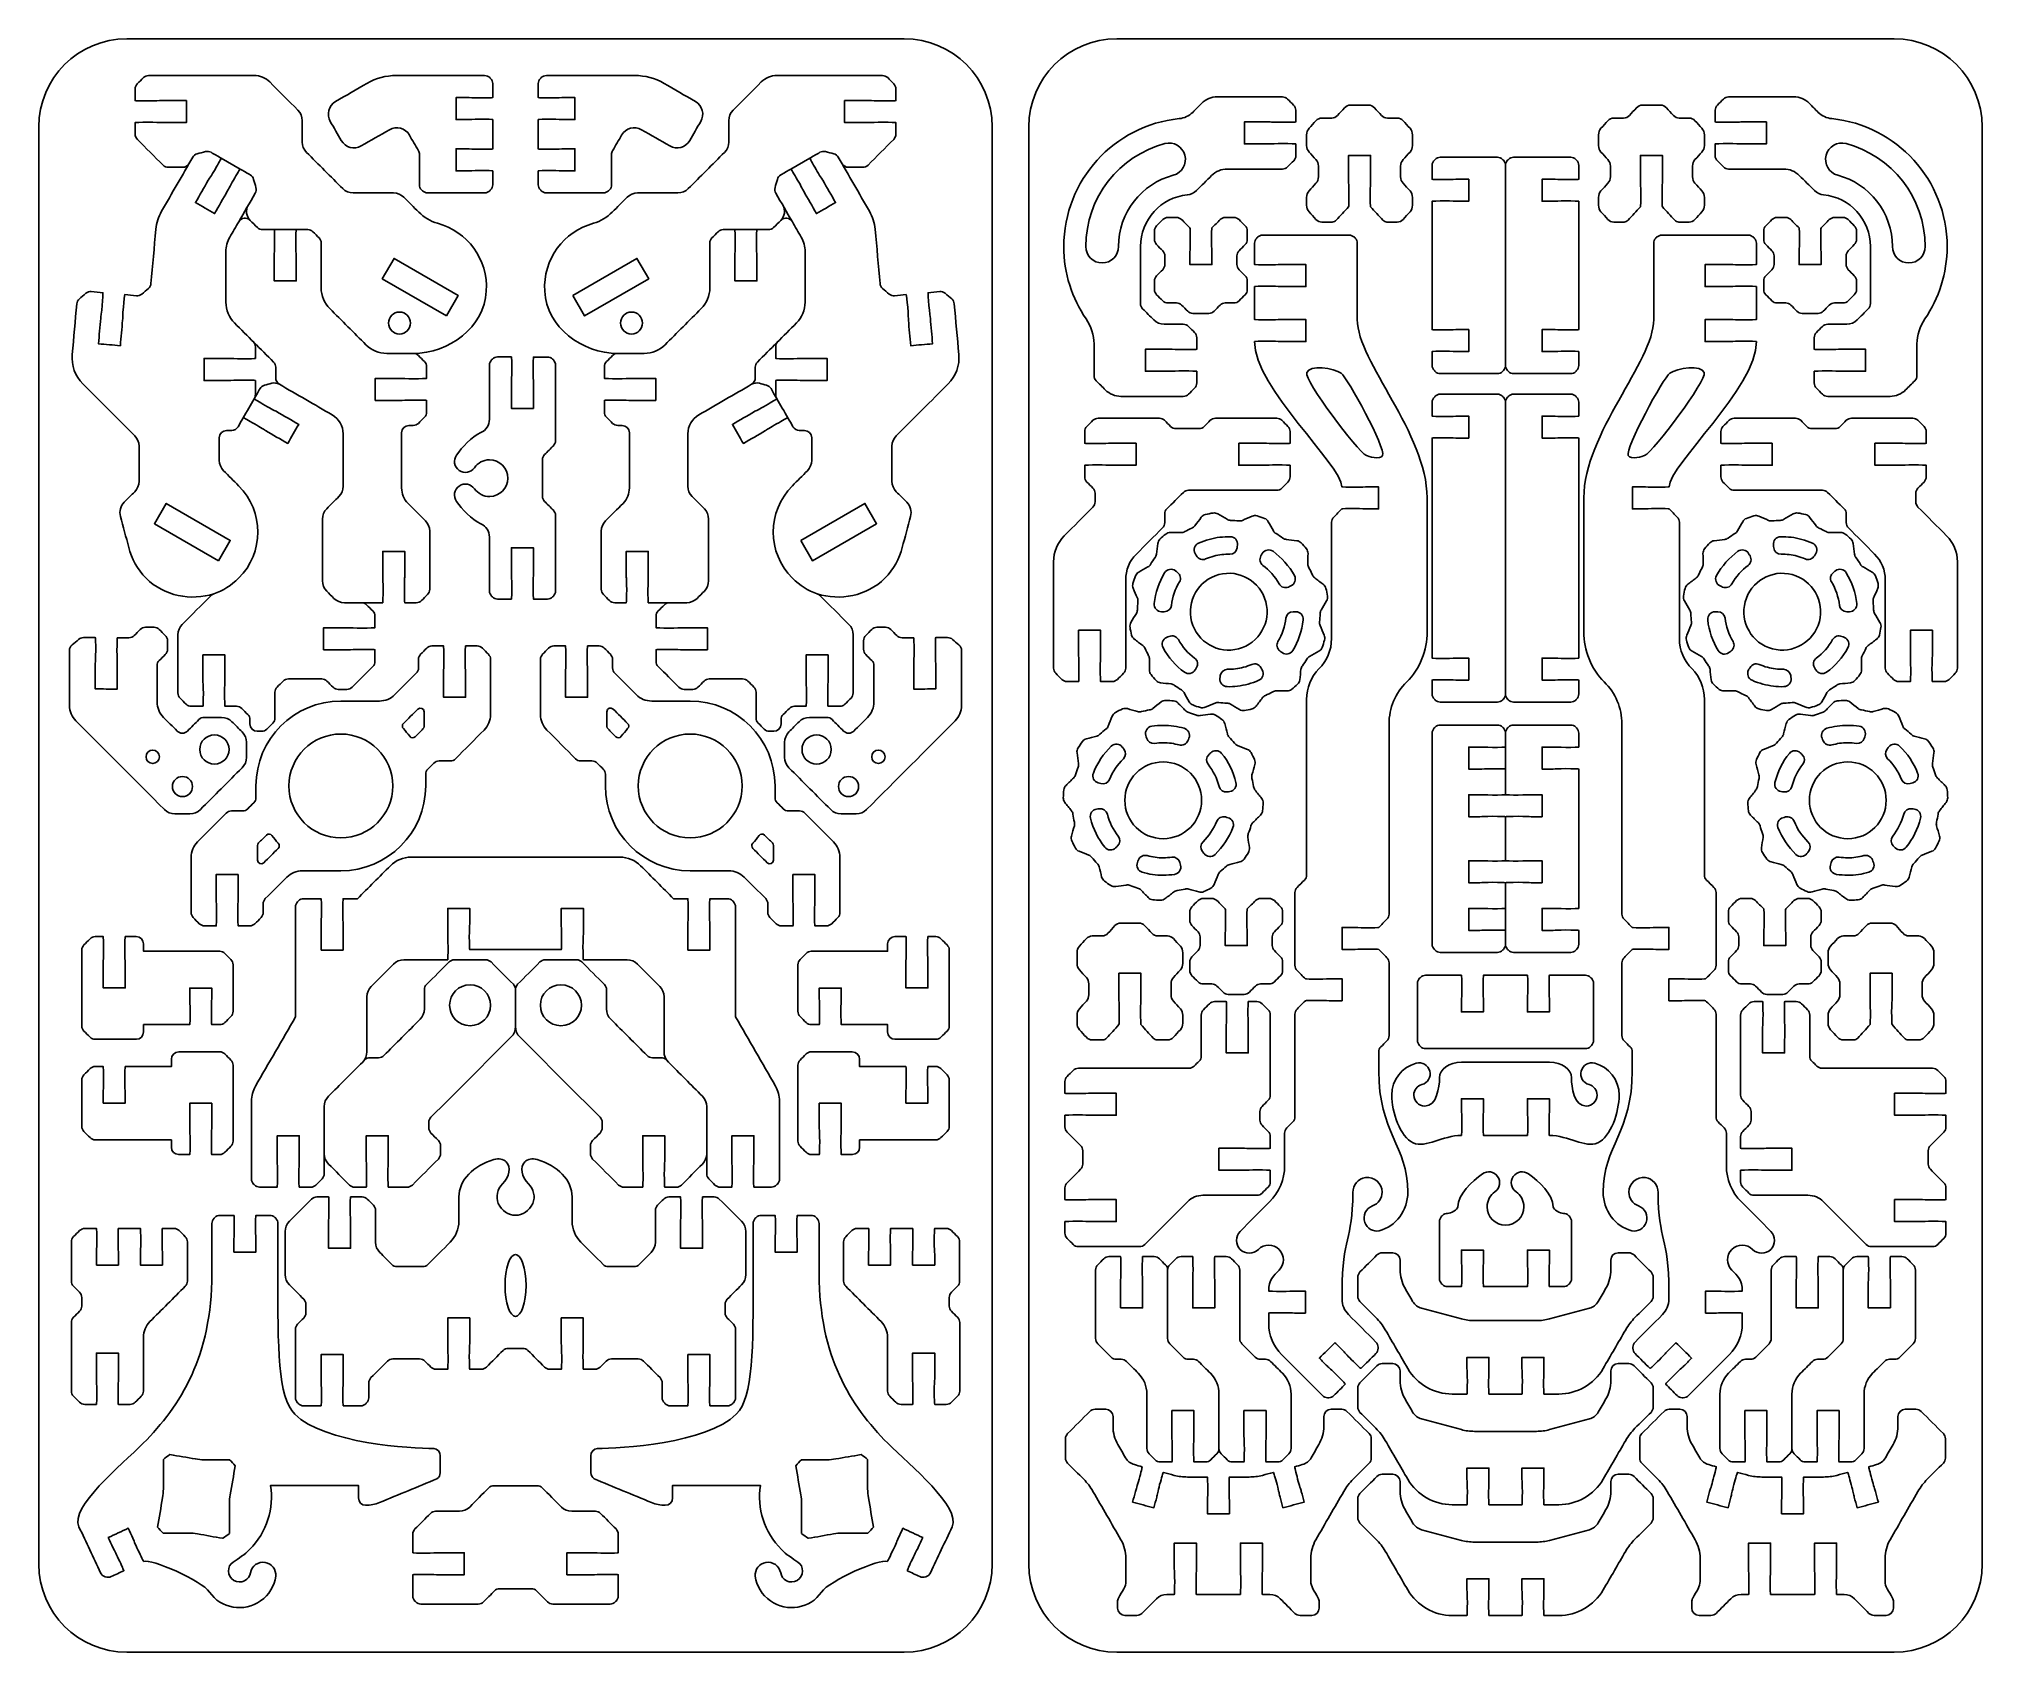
# Model space of a CAD drawing. Extents: x 0 to 265, y 230 to 450.
import ezdxf

# ---------------------------------------------------------------- set-up
doc = ezdxf.new("R2010")
doc.units = 0
doc.header["$MEASUREMENT"] = 0
doc.layers.add('DEFAULT', color=18, linetype='CONTINUOUS')

msp = doc.modelspace()

# ---------------------------------------------------------------- linework, layer by layer
at = {"layer": 'DEFAULT', "color": 1}
for points in [[(24.85, 433.74), (24.86, 433.74), (27.45, 432.24), (27.46, 432.24)], [(102.54, 432.24), (102.55, 432.24), (105.14, 433.74), (105.15, 433.74)]]:
    msp.add_lwpolyline(points, dxfattribs=at)
for points in [[(55.58, 412.23), (46.83, 417.28), (48.44, 420.05), (57.18, 415)], [(72.82, 415), (81.56, 420.05), (83.17, 417.28), (74.42, 412.23)], [(24.51, 378.84), (15.76, 383.88), (17.36, 386.66), (26.11, 381.61)], [(103.89, 381.61), (112.64, 386.66), (114.24, 383.88), (105.49, 378.84)]]:
    msp.add_lwpolyline(points, close=True, dxfattribs=at)
for points, knots in [([(118, 230), (82.67, 230), (47.33, 230), (12, 230), (5.37, 230), (0, 235.37), (0, 242), (0, 307.33), (0, 372.67), (0, 438), (0, 444.63), (5.37, 450), (12, 450), (47.33, 450), (82.67, 450), (118, 450), (124.63, 450), (130, 444.63), (130, 438), (130, 372.67), (130, 307.33), (130, 242), (130, 235.37), (124.63, 230), (118, 230)], [0, 0, 0, 0, 300.472, 300.472, 300.472, 301.472, 301.472, 301.472, 857.062, 857.062, 857.062, 858.062, 858.062, 858.062, 1158.534, 1158.534, 1158.534, 1159.534, 1159.534, 1159.534, 1715.124, 1715.124, 1715.124, 1716.124, 1716.124, 1716.124, 1716.124]), ([(253, 230), (217.67, 230), (182.33, 230), (147, 230), (140.37, 230), (135, 235.37), (135, 242), (135, 307.33), (135, 372.67), (135, 438), (135, 444.63), (140.37, 450), (147, 450), (182.33, 450), (217.67, 450), (253, 450), (259.63, 450), (265, 444.63), (265, 438), (265, 372.67), (265, 307.33), (265, 242), (265, 235.37), (259.63, 230), (253, 230)], [0, 0, 0, 0, 300.472, 300.472, 300.472, 301.472, 301.472, 301.472, 857.062, 857.062, 857.062, 858.062, 858.062, 858.062, 1158.534, 1158.534, 1158.534, 1159.534, 1159.534, 1159.534, 1715.124, 1715.124, 1715.124, 1716.124, 1716.124, 1716.124, 1716.124]), ([(28.55, 427.31), (28.16, 426.64), (28.28, 425.8), (28.82, 425.25), (29.14, 424.93), (29.47, 424.6), (29.8, 424.28), (29.98, 424.09), (30.24, 423.99), (30.5, 423.99), (32.56, 423.99), (34.62, 423.99), (36.67, 423.99), (36.94, 423.99), (37.19, 423.88), (37.38, 423.69), (37.66, 423.42), (37.93, 423.14), (38.21, 422.86), (38.4, 422.68), (38.5, 422.42), (38.5, 422.16), (38.5, 420.12), (38.5, 418.08), (38.5, 416.05), (38.5, 414.99), (38.92, 413.97), (39.67, 413.22), (41.32, 411.57), (42.97, 409.93), (44.61, 408.28), (45.36, 407.53), (46.38, 407.11), (47.44, 407.11), (48.64, 407.11), (49.85, 407.11), (51.05, 407.11), (55.96, 407.11), (60.72, 410.62), (61.02, 415.59), (61.28, 419.94), (58.42, 423.76), (54.37, 424.85), (53.39, 425.11), (52.51, 425.66), (51.8, 426.38), (51.12, 427.06), (50.45, 427.73), (49.77, 428.41), (49.39, 428.78), (48.89, 428.99), (48.36, 428.99), (46.52, 428.99), (44.69, 428.99), (42.85, 428.99), (42.32, 428.99), (41.81, 429.21), (41.44, 429.58), (39.79, 431.23), (38.14, 432.87), (36.5, 434.52), (36.12, 434.89), (35.91, 435.4), (35.91, 435.93), (35.91, 436.91), (35.91, 437.89), (35.91, 438.86), (35.91, 439.39), (35.7, 439.9), (35.32, 440.28), (34.04, 441.56), (32.76, 442.84), (31.48, 444.12), (30.92, 444.68), (30.15, 445), (29.36, 445), (24.56, 445), (19.76, 445), (14.96, 445), (14.69, 445), (14.44, 444.89), (14.25, 444.71), (13.98, 444.43), (13.7, 444.15), (13.42, 443.88), (13.24, 443.69), (13.13, 443.44), (13.13, 443.17), (13.13, 442.64), (13.13, 442.11), (13.13, 441.59), (13.13, 441.56), (13.91, 441.53), (14.88, 441.53), (15.85, 441.53), (16.54, 441.59), (16.63, 441.59), (17.8, 441.59), (18.96, 441.59), (20.13, 441.59), (20.13, 440.58), (20.13, 439.58), (20.13, 438.58), (18.96, 438.58), (17.8, 438.58), (16.63, 438.58), (16.54, 438.58), (15.85, 438.63), (14.88, 438.63), (13.91, 438.63), (13.13, 438.61), (13.13, 438.58), (13.13, 438.05), (13.13, 437.52), (13.13, 437), (13.13, 436.73), (13.24, 436.48), (13.43, 436.29), (14.59, 435.12), (15.76, 433.95), (16.93, 432.78), (17.12, 432.59), (17.37, 432.49), (17.64, 432.49), (18.3, 432.49), (18.96, 432.49), (19.61, 432.49), (19.97, 432.49), (20.3, 432.68), (20.48, 432.99)], [0, 0, 0, 0, 1, 1, 1, 4.913129, 4.913129, 4.913129, 5.913129, 5.913129, 5.913129, 23.405129, 23.405129, 23.405129, 24.405129, 24.405129, 24.405129, 27.728531, 27.728531, 27.728531, 28.728531, 28.728531, 28.728531, 46.046531, 46.046531, 46.046531, 47.046531, 47.046531, 47.046531, 66.835622, 66.835622, 66.835622, 67.835622, 67.835622, 67.835622, 78.074622, 78.074622, 78.074622, 79.074622, 79.074622, 79.074622, 80.074622, 80.074622, 80.074622, 81.074622, 81.074622, 81.074622, 89.203521, 89.203521, 89.203521, 90.203521, 90.203521, 90.203521, 105.808521, 105.808521, 105.808521, 106.808521, 106.808521, 106.808521, 126.613169, 126.613169, 126.613169, 127.613169, 127.613169, 127.613169, 135.916169, 135.916169, 135.916169, 136.916169, 136.916169, 136.916169, 152.328975, 152.328975, 152.328975, 153.328975, 153.328975, 153.328975, 194.142975, 194.142975, 194.142975, 195.142975, 195.142975, 195.142975, 198.466377, 198.466377, 198.466377, 199.466377, 199.466377, 199.466377, 203.962377, 203.962377, 203.962377, 204.962377, 204.962377, 204.962377, 205.962377, 205.962377, 205.962377, 215.882377, 215.882377, 215.882377, 224.392377, 224.392377, 224.392377, 234.312377, 234.312377, 234.312377, 235.312377, 235.312377, 235.312377, 236.312377, 236.312377, 236.312377, 240.811384, 240.811384, 240.811384, 241.811384, 241.811384, 241.811384, 255.878568, 255.878568, 255.878568, 256.878568, 256.878568, 256.878568, 262.475568, 262.475568, 262.475568, 263.475568, 263.475568, 263.475568, 263.475568]), ([(48.74, 445), (52.76, 445), (56.78, 445), (60.79, 445), (61.06, 445), (61.31, 444.89), (61.5, 444.71), (61.53, 444.67), (61.57, 444.64), (61.61, 444.6), (61.79, 444.41), (61.9, 444.16), (61.9, 443.9), (61.9, 443.26), (61.9, 442.63), (61.9, 442), (61.83, 441.97), (61.07, 441.95), (60.15, 441.95), (59.18, 441.95), (58.74, 442), (58.4, 442), (57.9, 442), (57.4, 442), (56.9, 442), (56.9, 441), (56.9, 440), (56.9, 439), (57.4, 439), (57.9, 439), (58.4, 439), (58.73, 439), (59.18, 439.05), (60.15, 439.05), (61.11, 439.05), (61.9, 439.03), (61.9, 439), (61.9, 437.67), (61.9, 436.33), (61.9, 435), (61.9, 434.97), (61.11, 434.95), (60.15, 434.95), (59.18, 434.95), (58.73, 435), (58.4, 435), (57.9, 435), (57.4, 435), (56.9, 435.01), (56.9, 434.01), (56.9, 433), (56.9, 432), (57.4, 432), (57.9, 432), (58.4, 432), (58.73, 432), (59.18, 432.05), (60.15, 432.05), (61.11, 432.05), (61.9, 432.03), (61.9, 432), (61.9, 431.37), (61.9, 430.74), (61.9, 430.11), (61.9, 429.84), (61.79, 429.59), (61.6, 429.4), (61.57, 429.36), (61.53, 429.33), (61.5, 429.29), (61.31, 429.11), (61.06, 429), (60.79, 429), (58.2, 429), (55.6, 429), (53, 429), (52.74, 429), (52.49, 429.11), (52.3, 429.29), (52.26, 429.33), (52.23, 429.36), (52.19, 429.4), (52, 429.59), (51.9, 429.84), (51.9, 430.11), (51.9, 431.48), (51.9, 432.86), (51.9, 434.24), (51.9, 434.41), (51.85, 434.58), (51.77, 434.74), (51.35, 435.45), (50.94, 436.16), (50.53, 436.88), (49.98, 437.84), (48.75, 438.16), (47.8, 437.61), (46.52, 436.87), (45.24, 436.14), (43.97, 435.4), (43.01, 434.85), (41.79, 435.17), (41.24, 436.13), (40.74, 437), (40.24, 437.86), (39.74, 438.73), (39.19, 439.68), (39.51, 440.91), (40.47, 441.46), (41.89, 442.28), (43.32, 443.1), (44.74, 443.93), (45.96, 444.63), (47.34, 445), (48.74, 445)], [1, 1, 1, 1, 35.158, 35.158, 35.158, 36.158, 36.158, 36.158, 36.586507, 36.586507, 36.586507, 37.586507, 37.586507, 37.586507, 42.956507, 42.956507, 42.956507, 43.956507, 43.956507, 43.956507, 44.956507, 44.956507, 44.956507, 49.206518, 49.206518, 49.206518, 57.716524, 57.716524, 57.716524, 61.966536, 61.966536, 61.966536, 62.966536, 62.966536, 62.966536, 63.966536, 63.966536, 63.966536, 75.296536, 75.296536, 75.296536, 76.296536, 76.296536, 76.296536, 77.296536, 77.296536, 77.296536, 81.546548, 81.546548, 81.546548, 90.056548, 90.056548, 90.056548, 94.30656, 94.30656, 94.30656, 95.30656, 95.30656, 95.30656, 96.30656, 96.30656, 96.30656, 101.67256, 101.67256, 101.67256, 102.67256, 102.67256, 102.67256, 103.096824, 103.096824, 103.096824, 104.096824, 104.096824, 104.096824, 126.170824, 126.170824, 126.170824, 127.170824, 127.170824, 127.170824, 127.595088, 127.595088, 127.595088, 128.595088, 128.595088, 128.595088, 140.302088, 140.302088, 140.302088, 141.302088, 141.302088, 141.302088, 148.312228, 148.312228, 148.312228, 149.312228, 149.312228, 149.312228, 161.842604, 161.842604, 161.842604, 162.842604, 162.842604, 162.842604, 171.342051, 171.342051, 171.342051, 172.342051, 172.342051, 172.342051, 186.324887, 186.324887, 186.324887, 187.324887, 187.324887, 187.324887, 187.324887]), ([(81.26, 445), (77.24, 445), (73.22, 445), (69.21, 445), (68.94, 445), (68.69, 444.89), (68.5, 444.71), (68.47, 444.67), (68.43, 444.64), (68.39, 444.6), (68.21, 444.41), (68.1, 444.16), (68.1, 443.9), (68.1, 443.26), (68.1, 442.63), (68.1, 442), (68.17, 441.97), (68.93, 441.95), (69.85, 441.95), (70.82, 441.95), (71.26, 442), (71.6, 442), (72.1, 442), (72.6, 442), (73.1, 442), (73.1, 441), (73.1, 440), (73.1, 439), (72.6, 439), (72.1, 439), (71.6, 439), (71.27, 439), (70.82, 439.05), (69.85, 439.05), (68.89, 439.05), (68.1, 439.03), (68.1, 439), (68.1, 437.67), (68.1, 436.33), (68.1, 435), (68.1, 434.97), (68.89, 434.95), (69.85, 434.95), (70.82, 434.95), (71.27, 435), (71.6, 435), (72.1, 435), (72.6, 435), (73.1, 435.01), (73.1, 434.01), (73.1, 433), (73.1, 432), (72.6, 432), (72.1, 432), (71.6, 432), (71.27, 432), (70.82, 432.05), (69.85, 432.05), (68.89, 432.05), (68.1, 432.03), (68.1, 432), (68.1, 431.37), (68.1, 430.74), (68.1, 430.11), (68.1, 429.84), (68.21, 429.59), (68.4, 429.4), (68.43, 429.36), (68.47, 429.33), (68.5, 429.29), (68.69, 429.11), (68.94, 429), (69.21, 429), (71.8, 429), (74.4, 429), (77, 429), (77.26, 429), (77.51, 429.11), (77.7, 429.29), (77.74, 429.33), (77.77, 429.36), (77.81, 429.4), (78, 429.59), (78.1, 429.84), (78.1, 430.11), (78.1, 431.48), (78.1, 432.86), (78.1, 434.24), (78.1, 434.41), (78.15, 434.58), (78.23, 434.74), (78.65, 435.45), (79.06, 436.16), (79.47, 436.88), (80.02, 437.84), (81.25, 438.16), (82.2, 437.61), (83.48, 436.87), (84.76, 436.14), (86.03, 435.4), (86.99, 434.85), (88.21, 435.17), (88.76, 436.13), (89.26, 437), (89.76, 437.86), (90.26, 438.73), (90.81, 439.68), (90.49, 440.91), (89.53, 441.46), (88.11, 442.28), (86.68, 443.1), (85.26, 443.93), (84.04, 444.63), (82.66, 445), (81.26, 445)], [1, 1, 1, 1, 35.158, 35.158, 35.158, 36.158, 36.158, 36.158, 36.586507, 36.586507, 36.586507, 37.586507, 37.586507, 37.586507, 42.956507, 42.956507, 42.956507, 43.956507, 43.956507, 43.956507, 44.956507, 44.956507, 44.956507, 49.206518, 49.206518, 49.206518, 57.716524, 57.716524, 57.716524, 61.966536, 61.966536, 61.966536, 62.966536, 62.966536, 62.966536, 63.966536, 63.966536, 63.966536, 75.296536, 75.296536, 75.296536, 76.296536, 76.296536, 76.296536, 77.296536, 77.296536, 77.296536, 81.546548, 81.546548, 81.546548, 90.056548, 90.056548, 90.056548, 94.30656, 94.30656, 94.30656, 95.30656, 95.30656, 95.30656, 96.30656, 96.30656, 96.30656, 101.67256, 101.67256, 101.67256, 102.67256, 102.67256, 102.67256, 103.096824, 103.096824, 103.096824, 104.096824, 104.096824, 104.096824, 126.170824, 126.170824, 126.170824, 127.170824, 127.170824, 127.170824, 127.595088, 127.595088, 127.595088, 128.595088, 128.595088, 128.595088, 140.302088, 140.302088, 140.302088, 141.302088, 141.302088, 141.302088, 148.312228, 148.312228, 148.312228, 149.312228, 149.312228, 149.312228, 161.842604, 161.842604, 161.842604, 162.842604, 162.842604, 162.842604, 171.342051, 171.342051, 171.342051, 172.342051, 172.342051, 172.342051, 186.324887, 186.324887, 186.324887, 187.324887, 187.324887, 187.324887, 187.324887]), ([(109.52, 432.99), (109.7, 432.68), (110.03, 432.49), (110.39, 432.49), (111.04, 432.49), (111.7, 432.49), (112.36, 432.49), (112.63, 432.49), (112.88, 432.59), (113.07, 432.78), (114.24, 433.95), (115.41, 435.12), (116.57, 436.29), (116.76, 436.48), (116.87, 436.73), (116.87, 437), (116.87, 437.52), (116.87, 438.05), (116.87, 438.58), (116.87, 438.61), (116.09, 438.63), (115.12, 438.63), (114.15, 438.63), (113.46, 438.58), (113.37, 438.58), (112.2, 438.58), (111.04, 438.58), (109.87, 438.58), (109.87, 439.58), (109.87, 440.58), (109.87, 441.59), (111.04, 441.59), (112.2, 441.59), (113.37, 441.59), (113.46, 441.59), (114.15, 441.53), (115.12, 441.53), (116.09, 441.53), (116.87, 441.56), (116.87, 441.59), (116.87, 442.11), (116.87, 442.64), (116.87, 443.17), (116.87, 443.44), (116.76, 443.69), (116.58, 443.88), (116.3, 444.15), (116.02, 444.43), (115.75, 444.71), (115.56, 444.89), (115.31, 445), (115.04, 445), (110.24, 445), (105.44, 445), (100.64, 445), (99.85, 445), (99.08, 444.68), (98.52, 444.12), (97.24, 442.84), (95.96, 441.56), (94.68, 440.28), (94.3, 439.9), (94.09, 439.39), (94.09, 438.86), (94.09, 437.89), (94.09, 436.91), (94.09, 435.93), (94.09, 435.4), (93.88, 434.89), (93.5, 434.52), (91.86, 432.87), (90.21, 431.23), (88.56, 429.58), (88.19, 429.21), (87.68, 428.99), (87.15, 428.99), (85.31, 428.99), (83.48, 428.99), (81.64, 428.99), (81.11, 428.99), (80.61, 428.78), (80.23, 428.41), (79.55, 427.73), (78.88, 427.06), (78.2, 426.38), (77.49, 425.66), (76.61, 425.11), (75.63, 424.85), (71.58, 423.76), (68.72, 419.94), (68.98, 415.59), (69.28, 410.62), (74.04, 407.11), (78.95, 407.11), (80.15, 407.11), (81.36, 407.11), (82.56, 407.11), (83.62, 407.11), (84.64, 407.53), (85.39, 408.28), (87.03, 409.93), (88.68, 411.57), (90.33, 413.22), (91.08, 413.97), (91.5, 414.99), (91.5, 416.05), (91.5, 418.08), (91.5, 420.12), (91.5, 422.16), (91.5, 422.42), (91.6, 422.68), (91.79, 422.86), (92.07, 423.14), (92.34, 423.42), (92.62, 423.69), (92.81, 423.88), (93.06, 423.99), (93.33, 423.99), (95.38, 423.99), (97.44, 423.99), (99.5, 423.99), (99.76, 423.99), (100.02, 424.09), (100.2, 424.28), (100.53, 424.6), (100.86, 424.93), (101.18, 425.25), (101.72, 425.8), (101.84, 426.64), (101.45, 427.31)], [0, 0, 0, 0, 1, 1, 1, 6.597, 6.597, 6.597, 7.597, 7.597, 7.597, 21.664183, 21.664183, 21.664183, 22.664183, 22.664183, 22.664183, 27.164191, 27.164191, 27.164191, 28.164191, 28.164191, 28.164191, 29.164191, 29.164191, 29.164191, 39.084191, 39.084191, 39.084191, 47.594191, 47.594191, 47.594191, 57.514191, 57.514191, 57.514191, 58.514191, 58.514191, 58.514191, 59.514191, 59.514191, 59.514191, 64.010191, 64.010191, 64.010191, 65.010191, 65.010191, 65.010191, 68.333592, 68.333592, 68.333592, 69.333592, 69.333592, 69.333592, 110.147592, 110.147592, 110.147592, 111.147592, 111.147592, 111.147592, 126.560399, 126.560399, 126.560399, 127.560399, 127.560399, 127.560399, 135.863399, 135.863399, 135.863399, 136.863399, 136.863399, 136.863399, 156.668046, 156.668046, 156.668046, 157.668046, 157.668046, 157.668046, 173.272046, 173.272046, 173.272046, 174.272046, 174.272046, 174.272046, 182.400239, 182.400239, 182.400239, 183.400239, 183.400239, 183.400239, 184.400239, 184.400239, 184.400239, 185.400239, 185.400239, 185.400239, 195.639239, 195.639239, 195.639239, 196.639239, 196.639239, 196.639239, 216.427623, 216.427623, 216.427623, 217.427623, 217.427623, 217.427623, 234.745623, 234.745623, 234.745623, 235.745623, 235.745623, 235.745623, 239.069025, 239.069025, 239.069025, 240.069025, 240.069025, 240.069025, 257.561025, 257.561025, 257.561025, 258.561025, 258.561025, 258.561025, 262.474154, 262.474154, 262.474154, 263.474154, 263.474154, 263.474154, 263.474154]), ([(157.85, 429.3), (158.54, 429.99), (159.24, 430.68), (159.93, 431.37), (160.49, 431.94), (161.25, 432.25), (162.05, 432.25), (164.56, 432.25), (167.07, 432.25), (169.58, 432.25), (169.84, 432.25), (170.1, 432.36), (170.29, 432.55), (170.56, 432.82), (170.84, 433.1), (171.12, 433.37), (171.3, 433.56), (171.41, 433.82), (171.41, 434.08), (171.41, 434.61), (171.41, 435.14), (171.4, 435.67), (171.4, 435.7), (170.62, 435.72), (169.65, 435.72), (168.69, 435.72), (168, 435.67), (167.9, 435.67), (166.74, 435.67), (165.57, 435.67), (164.41, 435.67), (164.41, 436.67), (164.41, 437.67), (164.41, 438.67), (165.57, 438.67), (166.74, 438.67), (167.9, 438.67), (168, 438.67), (168.69, 438.62), (169.65, 438.62), (170.62, 438.62), (171.4, 438.64), (171.4, 438.67), (171.4, 439.2), (171.4, 439.73), (171.4, 440.26), (171.4, 440.52), (171.3, 440.78), (171.11, 440.96), (170.84, 441.24), (170.56, 441.52), (170.28, 441.79), (170.1, 441.98), (169.84, 442.09), (169.58, 442.09), (166.61, 442.09), (163.65, 442.09), (160.69, 442.09), (159.9, 442.09), (159.13, 441.77), (158.57, 441.21), (158.16, 440.8), (157.76, 440.39), (157.35, 439.98), (156.85, 439.49), (156.2, 439.19), (155.5, 439.12), (146.66, 438.21), (139.77, 430.75), (139.77, 421.67), (139.77, 418.01), (140.89, 414.62), (142.81, 411.81), (143.5, 410.8), (143.89, 409.61), (143.89, 408.39), (143.89, 406.96), (143.89, 405.52), (143.89, 404.09), (143.89, 403.82), (144, 403.57), (144.18, 403.38), (144.6, 402.96), (145.02, 402.55), (145.43, 402.13), (146, 401.57), (146.76, 401.25), (147.55, 401.25), (150.39, 401.25), (153.23, 401.25), (156.06, 401.25), (156.33, 401.25), (156.58, 401.36), (156.77, 401.54), (157.05, 401.82), (157.32, 402.1), (157.6, 402.37), (157.79, 402.56), (157.89, 402.81), (157.89, 403.08), (157.89, 403.61), (157.89, 404.14), (157.89, 404.67), (157.89, 404.69), (157.11, 404.72), (156.14, 404.72), (155.17, 404.72), (154.48, 404.67), (154.39, 404.67), (153.22, 404.67), (152.06, 404.67), (150.89, 404.67), (150.89, 405.67), (150.89, 406.67), (150.89, 407.67), (152.06, 407.67), (153.22, 407.67), (154.39, 407.67), (154.48, 407.67), (155.17, 407.62), (156.14, 407.62), (157.11, 407.62), (157.89, 407.64), (157.89, 407.67), (157.89, 408.2), (157.89, 408.73), (157.89, 409.25), (157.89, 409.52), (157.78, 409.77), (157.6, 409.96), (157.32, 410.24), (157.04, 410.51), (156.77, 410.79), (156.58, 410.98), (156.33, 411.08), (156.06, 411.08), (155.19, 411.08), (154.33, 411.08), (153.46, 411.08), (152.93, 411.08), (152.42, 411.29), (152.05, 411.67), (151.54, 412.18), (151.03, 412.68), (150.52, 413.19), (150.33, 413.38), (150.23, 413.63), (150.23, 413.9), (150.23, 416.49), (150.23, 419.08), (150.23, 421.67), (150.23, 425.35), (153.03, 428.37), (156.61, 428.72), (157.08, 428.77), (157.52, 428.96), (157.85, 429.3)], [0, 0, 0, 0, 8.324769, 8.324769, 8.324769, 9.324769, 9.324769, 9.324769, 30.665769, 30.665769, 30.665769, 31.665769, 31.665769, 31.665769, 34.989171, 34.989171, 34.989171, 35.989171, 35.989171, 35.989171, 40.495171, 40.495171, 40.495171, 41.495171, 41.495171, 41.495171, 42.495171, 42.495171, 42.495171, 52.415171, 52.415171, 52.415171, 60.925171, 60.925171, 60.925171, 70.845171, 70.845171, 70.845171, 71.845171, 71.845171, 71.845171, 72.845171, 72.845171, 72.845171, 77.341171, 77.341171, 77.341171, 78.341171, 78.341171, 78.341171, 81.664573, 81.664573, 81.664573, 82.664573, 82.664573, 82.664573, 107.848573, 107.848573, 107.848573, 108.848573, 108.848573, 108.848573, 113.747408, 113.747408, 113.747408, 114.747408, 114.747408, 114.747408, 115.747408, 115.747408, 115.747408, 116.747408, 116.747408, 116.747408, 117.747408, 117.747408, 117.747408, 129.950408, 129.950408, 129.950408, 130.950408, 130.950408, 130.950408, 135.95531, 135.95531, 135.95531, 136.95531, 136.95531, 136.95531, 161.07931, 161.07931, 161.07931, 162.07931, 162.07931, 162.07931, 165.402712, 165.402712, 165.402712, 166.402712, 166.402712, 166.402712, 170.908712, 170.908712, 170.908712, 171.908712, 171.908712, 171.908712, 172.908712, 172.908712, 172.908712, 182.828712, 182.828712, 182.828712, 191.338712, 191.338712, 191.338712, 201.258712, 201.258712, 201.258712, 202.258712, 202.258712, 202.258712, 203.258712, 203.258712, 203.258712, 207.754712, 207.754712, 207.754712, 208.754712, 208.754712, 208.754712, 212.078114, 212.078114, 212.078114, 213.078114, 213.078114, 213.078114, 220.448114, 220.448114, 220.448114, 221.448114, 221.448114, 221.448114, 227.563175, 227.563175, 227.563175, 228.563175, 228.563175, 228.563175, 250.596183, 250.596183, 250.596183, 251.596183, 251.596183, 251.596183, 252.596183, 252.596183, 252.596183, 252.596183]), ([(185.7, 432.65), (185.7, 432.16), (185.7, 431.67), (185.7, 431.19), (185.7, 430.85), (185.82, 430.54), (186.03, 430.3), (186.35, 429.96), (186.66, 429.61), (186.98, 429.27), (187.19, 429.03), (187.31, 428.72), (187.31, 428.38), (187.31, 428.02), (187.31, 427.66), (187.31, 427.3), (187.31, 426.97), (187.19, 426.65), (186.98, 426.42), (186.66, 426.07), (186.35, 425.73), (186.03, 425.38), (185.82, 425.15), (185.53, 425.02), (185.23, 425.02), (184.76, 425.02), (184.29, 425.02), (183.82, 425.02), (183.62, 425.02), (183.43, 425.11), (183.28, 425.27), (182.72, 425.88), (182.16, 426.49), (181.6, 427.11), (181.57, 427.11), (181.55, 427.89), (181.55, 428.86), (181.55, 429.82), (181.6, 430.52), (181.6, 430.61), (181.6, 431.77), (181.6, 432.94), (181.6, 434.11), (180.6, 434.11), (179.6, 434.11), (178.6, 434.11), (178.6, 432.94), (178.6, 431.77), (178.6, 430.61), (178.6, 430.52), (178.65, 429.82), (178.65, 428.86), (178.65, 427.89), (178.62, 427.11), (178.6, 427.11), (178.04, 426.49), (177.48, 425.88), (176.92, 425.27), (176.77, 425.11), (176.57, 425.02), (176.37, 425.02), (175.9, 425.02), (175.43, 425.02), (174.96, 425.02), (174.66, 425.02), (174.37, 425.15), (174.16, 425.38), (173.85, 425.73), (173.53, 426.07), (173.22, 426.42), (173, 426.65), (172.88, 426.97), (172.88, 427.3), (172.88, 427.66), (172.88, 428.02), (172.88, 428.38), (172.88, 428.72), (173, 429.03), (173.22, 429.27), (173.53, 429.61), (173.85, 429.96), (174.16, 430.3), (174.37, 430.54), (174.49, 430.85), (174.49, 431.19), (174.49, 431.67), (174.49, 432.16), (174.49, 432.65), (174.49, 432.98), (174.37, 433.3), (174.16, 433.53), (173.84, 433.88), (173.53, 434.22), (173.21, 434.56), (173, 434.8), (172.88, 435.12), (172.88, 435.45), (172.88, 435.94), (172.88, 436.43), (172.88, 436.91), (172.88, 437.25), (173, 437.56), (173.22, 437.8), (173.53, 438.14), (173.85, 438.49), (174.16, 438.83), (174.37, 439.07), (174.66, 439.2), (174.96, 439.2), (175.41, 439.2), (175.85, 439.2), (176.3, 439.2), (176.6, 439.2), (176.89, 439.33), (177.1, 439.56), (177.42, 439.91), (177.73, 440.26), (178.05, 440.6), (178.26, 440.83), (178.55, 440.96), (178.86, 440.96), (179.68, 440.96), (180.51, 440.96), (181.33, 440.96), (181.64, 440.96), (181.93, 440.83), (182.14, 440.6), (182.46, 440.25), (182.77, 439.91), (183.09, 439.56), (183.3, 439.33), (183.59, 439.2), (183.89, 439.2), (184.34, 439.2), (184.78, 439.2), (185.23, 439.2), (185.53, 439.2), (185.82, 439.07), (186.04, 438.83), (186.35, 438.49), (186.66, 438.14), (186.98, 437.8), (187.19, 437.56), (187.31, 437.25), (187.31, 436.91), (187.31, 436.43), (187.31, 435.94), (187.31, 435.45), (187.31, 435.12), (187.19, 434.8), (186.98, 434.56), (186.66, 434.22), (186.35, 433.88), (186.03, 433.53), (185.82, 433.3), (185.7, 432.98), (185.7, 432.65)], [1, 1, 1, 1, 5.15, 5.15, 5.15, 6.15, 6.15, 6.15, 10.120806, 10.120806, 10.120806, 11.120806, 11.120806, 11.120806, 14.200806, 14.200806, 14.200806, 15.200806, 15.200806, 15.200806, 19.18574, 19.18574, 19.18574, 20.18574, 20.18574, 20.18574, 24.17574, 24.17574, 24.17574, 25.17574, 25.17574, 25.17574, 32.2469, 32.2469, 32.2469, 33.2469, 33.2469, 33.2469, 34.2469, 34.2469, 34.2469, 44.1669, 44.1669, 44.1669, 52.6769, 52.6769, 52.6769, 62.5969, 62.5969, 62.5969, 63.5969, 63.5969, 63.5969, 64.5969, 64.5969, 64.5969, 71.661318, 71.661318, 71.661318, 72.661318, 72.661318, 72.661318, 76.651318, 76.651318, 76.651318, 77.651318, 77.651318, 77.651318, 81.622124, 81.622124, 81.622124, 82.622124, 82.622124, 82.622124, 85.692124, 85.692124, 85.692124, 86.692124, 86.692124, 86.692124, 90.66293, 90.66293, 90.66293, 91.66293, 91.66293, 91.66293, 95.82293, 95.82293, 95.82293, 96.82293, 96.82293, 96.82293, 100.800492, 100.800492, 100.800492, 101.800492, 101.800492, 101.800492, 105.960492, 105.960492, 105.960492, 106.960492, 106.960492, 106.960492, 110.931298, 110.931298, 110.931298, 111.931298, 111.931298, 111.931298, 115.721298, 115.721298, 115.721298, 116.721298, 116.721298, 116.721298, 120.699488, 120.699488, 120.699488, 121.699488, 121.699488, 121.699488, 128.719488, 128.719488, 128.719488, 129.719488, 129.719488, 129.719488, 133.690294, 133.690294, 133.690294, 134.690294, 134.690294, 134.690294, 138.480294, 138.480294, 138.480294, 139.480294, 139.480294, 139.480294, 143.436972, 143.436972, 143.436972, 144.436972, 144.436972, 144.436972, 148.596972, 148.596972, 148.596972, 149.596972, 149.596972, 149.596972, 153.567778, 153.567778, 153.567778, 154.567778, 154.567778, 154.567778, 154.567778]), ([(214.3, 432.65), (214.3, 432.16), (214.3, 431.67), (214.3, 431.19), (214.3, 430.85), (214.18, 430.54), (213.97, 430.3), (213.65, 429.96), (213.34, 429.61), (213.02, 429.27), (212.81, 429.03), (212.69, 428.72), (212.69, 428.38), (212.69, 428.02), (212.69, 427.66), (212.69, 427.3), (212.69, 426.97), (212.81, 426.65), (213.02, 426.42), (213.34, 426.07), (213.65, 425.73), (213.97, 425.38), (214.18, 425.15), (214.47, 425.02), (214.77, 425.02), (215.24, 425.02), (215.71, 425.02), (216.18, 425.02), (216.38, 425.02), (216.57, 425.11), (216.72, 425.27), (217.28, 425.88), (217.84, 426.49), (218.4, 427.11), (218.43, 427.11), (218.45, 427.89), (218.45, 428.86), (218.45, 429.82), (218.4, 430.52), (218.4, 430.61), (218.4, 431.77), (218.4, 432.94), (218.4, 434.11), (219.4, 434.11), (220.4, 434.11), (221.4, 434.11), (221.4, 432.94), (221.4, 431.77), (221.4, 430.61), (221.4, 430.52), (221.35, 429.82), (221.35, 428.86), (221.35, 427.89), (221.38, 427.11), (221.4, 427.11), (221.96, 426.49), (222.52, 425.88), (223.08, 425.27), (223.23, 425.11), (223.43, 425.02), (223.63, 425.02), (224.1, 425.02), (224.57, 425.02), (225.04, 425.02), (225.34, 425.02), (225.63, 425.15), (225.84, 425.38), (226.15, 425.73), (226.47, 426.07), (226.78, 426.42), (227, 426.65), (227.12, 426.97), (227.12, 427.3), (227.12, 427.66), (227.12, 428.02), (227.12, 428.38), (227.12, 428.72), (227, 429.03), (226.78, 429.27), (226.47, 429.61), (226.15, 429.96), (225.84, 430.3), (225.63, 430.54), (225.51, 430.85), (225.51, 431.19), (225.51, 431.67), (225.51, 432.16), (225.51, 432.65), (225.51, 432.98), (225.63, 433.3), (225.84, 433.53), (226.16, 433.88), (226.47, 434.22), (226.79, 434.56), (227, 434.8), (227.12, 435.12), (227.12, 435.45), (227.12, 435.94), (227.12, 436.43), (227.12, 436.91), (227.12, 437.25), (227, 437.56), (226.78, 437.8), (226.47, 438.14), (226.15, 438.49), (225.84, 438.83), (225.63, 439.07), (225.34, 439.2), (225.04, 439.2), (224.59, 439.2), (224.15, 439.2), (223.7, 439.2), (223.4, 439.2), (223.11, 439.33), (222.9, 439.56), (222.58, 439.91), (222.27, 440.26), (221.95, 440.6), (221.74, 440.83), (221.45, 440.96), (221.14, 440.96), (220.32, 440.96), (219.49, 440.96), (218.67, 440.96), (218.36, 440.96), (218.07, 440.83), (217.86, 440.6), (217.54, 440.25), (217.23, 439.91), (216.91, 439.56), (216.7, 439.33), (216.41, 439.2), (216.11, 439.2), (215.66, 439.2), (215.22, 439.2), (214.77, 439.2), (214.47, 439.2), (214.18, 439.07), (213.96, 438.83), (213.65, 438.49), (213.34, 438.14), (213.02, 437.8), (212.81, 437.56), (212.69, 437.25), (212.69, 436.91), (212.69, 436.43), (212.69, 435.94), (212.69, 435.45), (212.69, 435.12), (212.81, 434.8), (213.02, 434.56), (213.34, 434.22), (213.65, 433.88), (213.97, 433.53), (214.18, 433.3), (214.3, 432.98), (214.3, 432.65)], [1, 1, 1, 1, 5.15, 5.15, 5.15, 6.15, 6.15, 6.15, 10.120806, 10.120806, 10.120806, 11.120806, 11.120806, 11.120806, 14.200806, 14.200806, 14.200806, 15.200806, 15.200806, 15.200806, 19.18574, 19.18574, 19.18574, 20.18574, 20.18574, 20.18574, 24.17574, 24.17574, 24.17574, 25.17574, 25.17574, 25.17574, 32.2469, 32.2469, 32.2469, 33.2469, 33.2469, 33.2469, 34.2469, 34.2469, 34.2469, 44.1669, 44.1669, 44.1669, 52.6769, 52.6769, 52.6769, 62.5969, 62.5969, 62.5969, 63.5969, 63.5969, 63.5969, 64.5969, 64.5969, 64.5969, 71.661318, 71.661318, 71.661318, 72.661318, 72.661318, 72.661318, 76.651318, 76.651318, 76.651318, 77.651318, 77.651318, 77.651318, 81.622124, 81.622124, 81.622124, 82.622124, 82.622124, 82.622124, 85.692124, 85.692124, 85.692124, 86.692124, 86.692124, 86.692124, 90.66293, 90.66293, 90.66293, 91.66293, 91.66293, 91.66293, 95.82293, 95.82293, 95.82293, 96.82293, 96.82293, 96.82293, 100.800492, 100.800492, 100.800492, 101.800492, 101.800492, 101.800492, 105.960492, 105.960492, 105.960492, 106.960492, 106.960492, 106.960492, 110.931298, 110.931298, 110.931298, 111.931298, 111.931298, 111.931298, 115.721298, 115.721298, 115.721298, 116.721298, 116.721298, 116.721298, 120.699488, 120.699488, 120.699488, 121.699488, 121.699488, 121.699488, 128.719488, 128.719488, 128.719488, 129.719488, 129.719488, 129.719488, 133.690294, 133.690294, 133.690294, 134.690294, 134.690294, 134.690294, 138.480294, 138.480294, 138.480294, 139.480294, 139.480294, 139.480294, 143.436972, 143.436972, 143.436972, 144.436972, 144.436972, 144.436972, 148.596972, 148.596972, 148.596972, 149.596972, 149.596972, 149.596972, 153.567778, 153.567778, 153.567778, 154.567778, 154.567778, 154.567778, 154.567778]), ([(243.39, 428.72), (246.97, 428.37), (249.77, 425.35), (249.77, 421.67), (249.77, 419.08), (249.77, 416.49), (249.77, 413.9), (249.77, 413.63), (249.67, 413.38), (249.48, 413.19), (248.97, 412.68), (248.46, 412.18), (247.95, 411.67), (247.58, 411.29), (247.07, 411.08), (246.54, 411.08), (245.67, 411.08), (244.81, 411.08), (243.94, 411.08), (243.67, 411.08), (243.42, 410.98), (243.23, 410.79), (242.96, 410.51), (242.68, 410.24), (242.4, 409.96), (242.22, 409.77), (242.11, 409.52), (242.11, 409.25), (242.11, 408.73), (242.11, 408.2), (242.11, 407.67), (242.11, 407.64), (242.89, 407.62), (243.86, 407.62), (244.83, 407.62), (245.52, 407.67), (245.61, 407.67), (246.78, 407.67), (247.94, 407.67), (249.11, 407.67), (249.11, 406.67), (249.11, 405.67), (249.11, 404.67), (247.94, 404.67), (246.78, 404.67), (245.61, 404.67), (245.52, 404.67), (244.83, 404.72), (243.86, 404.72), (242.89, 404.72), (242.11, 404.69), (242.11, 404.67), (242.11, 404.14), (242.11, 403.61), (242.11, 403.08), (242.11, 402.81), (242.21, 402.56), (242.4, 402.37), (242.68, 402.1), (242.95, 401.82), (243.23, 401.54), (243.42, 401.36), (243.67, 401.25), (243.94, 401.25), (246.77, 401.25), (249.61, 401.25), (252.45, 401.25), (253.24, 401.25), (254, 401.57), (254.57, 402.13), (254.98, 402.55), (255.4, 402.96), (255.82, 403.38), (256, 403.57), (256.11, 403.82), (256.11, 404.09), (256.11, 405.52), (256.11, 406.96), (256.11, 408.39), (256.11, 409.61), (256.51, 410.8), (257.19, 411.81), (259.11, 414.62), (260.23, 418.01), (260.23, 421.67), (260.23, 430.75), (253.34, 438.21), (244.5, 439.12), (243.8, 439.19), (243.15, 439.49), (242.65, 439.98), (242.24, 440.39), (241.84, 440.8), (241.43, 441.21), (240.87, 441.77), (240.1, 442.09), (239.31, 442.09), (236.35, 442.09), (233.39, 442.09), (230.42, 442.09), (230.16, 442.09), (229.9, 441.98), (229.72, 441.79), (229.44, 441.52), (229.16, 441.24), (228.89, 440.96), (228.7, 440.78), (228.6, 440.52), (228.6, 440.26), (228.6, 439.73), (228.6, 439.2), (228.6, 438.67), (228.6, 438.64), (229.38, 438.62), (230.35, 438.62), (231.31, 438.62), (232, 438.67), (232.1, 438.67), (233.26, 438.67), (234.43, 438.67), (235.59, 438.67), (235.59, 437.67), (235.59, 436.67), (235.59, 435.67), (234.43, 435.67), (233.26, 435.67), (232.1, 435.67), (232, 435.67), (231.31, 435.72), (230.35, 435.72), (229.38, 435.72), (228.6, 435.7), (228.59, 435.67), (228.59, 435.14), (228.59, 434.61), (228.59, 434.08), (228.59, 433.82), (228.7, 433.56), (228.89, 433.37), (229.16, 433.1), (229.44, 432.82), (229.71, 432.55), (229.9, 432.36), (230.16, 432.25), (230.42, 432.25), (232.93, 432.25), (235.44, 432.25), (237.95, 432.25), (238.75, 432.25), (239.51, 431.94), (240.07, 431.37), (240.76, 430.68), (241.46, 429.99), (242.15, 429.3), (242.48, 428.96), (242.92, 428.77), (243.39, 428.72)], [1, 1, 1, 1, 2, 2, 2, 24.033008, 24.033008, 24.033008, 25.033008, 25.033008, 25.033008, 31.148069, 31.148069, 31.148069, 32.148069, 32.148069, 32.148069, 39.518069, 39.518069, 39.518069, 40.518069, 40.518069, 40.518069, 43.841471, 43.841471, 43.841471, 44.841471, 44.841471, 44.841471, 49.337471, 49.337471, 49.337471, 50.337471, 50.337471, 50.337471, 51.337471, 51.337471, 51.337471, 61.257471, 61.257471, 61.257471, 69.767471, 69.767471, 69.767471, 79.687471, 79.687471, 79.687471, 80.687471, 80.687471, 80.687471, 81.697471, 81.697471, 81.697471, 86.193471, 86.193471, 86.193471, 87.193471, 87.193471, 87.193471, 90.516873, 90.516873, 90.516873, 91.516873, 91.516873, 91.516873, 115.639873, 115.639873, 115.639873, 116.639873, 116.639873, 116.639873, 121.645482, 121.645482, 121.645482, 122.645482, 122.645482, 122.645482, 134.848482, 134.848482, 134.848482, 135.848482, 135.848482, 135.848482, 136.848482, 136.848482, 136.848482, 137.848482, 137.848482, 137.848482, 138.848482, 138.848482, 138.848482, 143.747318, 143.747318, 143.747318, 144.747318, 144.747318, 144.747318, 169.931318, 169.931318, 169.931318, 170.931318, 170.931318, 170.931318, 174.254719, 174.254719, 174.254719, 175.254719, 175.254719, 175.254719, 179.750719, 179.750719, 179.750719, 180.750719, 180.750719, 180.750719, 181.750719, 181.750719, 181.750719, 191.670719, 191.670719, 191.670719, 200.180719, 200.180719, 200.180719, 210.100719, 210.100719, 210.100719, 211.100719, 211.100719, 211.100719, 212.110719, 212.110719, 212.110719, 216.606719, 216.606719, 216.606719, 217.606719, 217.606719, 217.606719, 220.930121, 220.930121, 220.930121, 221.930121, 221.930121, 221.930121, 243.271121, 243.271121, 243.271121, 244.271121, 244.271121, 244.271121, 252.595183, 252.595183, 252.595183, 253.595183, 253.595183, 253.595183, 253.595183]), ([(27.25, 425.05), (28, 426.35), (28.75, 427.65), (29.5, 428.95), (29.63, 429.18), (29.67, 429.46), (29.6, 429.71), (29.5, 430.09), (29.4, 430.47), (29.29, 430.84), (29.23, 431.1), (29.06, 431.32), (28.83, 431.45), (28.37, 431.71), (27.91, 431.98), (27.45, 432.24), (27.42, 432.24), (27.01, 431.58), (26.53, 430.75), (26.05, 429.92), (25.75, 429.29), (25.7, 429.21), (25.12, 428.2), (24.54, 427.19), (23.96, 426.18), (23.09, 426.68), (22.22, 427.18), (21.36, 427.68), (21.94, 428.69), (22.52, 429.7), (23.1, 430.71), (23.15, 430.79), (23.54, 431.37), (24.02, 432.2), (24.5, 433.04), (24.87, 433.73), (24.85, 433.74), (24.39, 434.01), (23.94, 434.27), (23.48, 434.53), (23.25, 434.66), (22.98, 434.7), (22.72, 434.63), (22.34, 434.53), (21.97, 434.43), (21.59, 434.32), (21.34, 434.26), (21.12, 434.09), (20.98, 433.86), (19.57, 431.4), (18.15, 428.95), (16.74, 426.49), (16.3, 425.74), (16.04, 424.9), (15.96, 424.03), (15.73, 421.57), (15.51, 419.1), (15.29, 416.63), (15.27, 416.37), (15.14, 416.13), (14.94, 415.96), (14.64, 415.71), (14.34, 415.45), (14.04, 415.2), (13.83, 415.04), (13.57, 414.95), (13.31, 414.98), (12.78, 415.03), (12.25, 415.07), (11.72, 415.12), (11.69, 415.03), (11.6, 414.29), (11.52, 413.39), (11.44, 412.43), (11.43, 411.73), (11.42, 411.64), (11.32, 410.48), (11.21, 409.32), (11.11, 408.16), (10.12, 408.24), (9.12, 408.33), (8.12, 408.42), (8.23, 409.58), (8.33, 410.74), (8.43, 411.91), (8.44, 412), (8.55, 412.68), (8.63, 413.65), (8.71, 414.56), (8.76, 415.31), (8.73, 415.38), (8.21, 415.43), (7.68, 415.48), (7.15, 415.53), (6.89, 415.55), (6.63, 415.47), (6.42, 415.3), (6.12, 415.05), (5.82, 414.8), (5.52, 414.55), (5.32, 414.38), (5.19, 414.14), (5.17, 413.87), (4.96, 411.56), (4.75, 409.26), (4.55, 406.95), (4.41, 405.47), (4.94, 404.01), (5.99, 402.96), (8.35, 400.6), (10.72, 398.23), (13.08, 395.87), (13.46, 395.49), (13.67, 394.99), (13.67, 394.45), (13.67, 392.86), (13.67, 391.26), (13.67, 389.67), (13.67, 389.13), (13.46, 388.63), (13.08, 388.25), (12.6, 387.77), (12.12, 387.29), (11.64, 386.81), (11.14, 386.31), (10.94, 385.57), (11.13, 384.88), (11.51, 383.48), (11.88, 382.07), (12.26, 380.66), (12.63, 379.12), (13.42, 377.65), (14.63, 376.44), (17.06, 374), (20.79, 373.34), (23.87, 374.32), (25.1, 374.75), (26.26, 375.45), (27.24, 376.44), (30.73, 379.92), (30.73, 385.57), (27.24, 389.06), (26.56, 389.74), (25.87, 390.43), (25.19, 391.11), (24.81, 391.48), (24.6, 391.99), (24.6, 392.52), (24.6, 393.55), (24.6, 394.57), (24.6, 395.6), (24.6, 396.15), (25.05, 396.6), (25.6, 396.6), (25.83, 396.6), (26.06, 396.6), (26.3, 396.6), (26.65, 396.6), (26.98, 396.79), (27.16, 397.1), (27.4, 397.51), (27.63, 397.91), (27.87, 398.33), (28.37, 399.19), (28.87, 400.06), (29.37, 400.93), (29.46, 401.08), (29.52, 401.28), (29.52, 401.45), (29.52, 402.11), (29.52, 402.76), (29.52, 403.41), (29.45, 403.45), (28.69, 403.47), (27.77, 403.47), (26.81, 403.47), (26.12, 403.41), (26.02, 403.41), (24.86, 403.41), (23.69, 403.41), (22.52, 403.41), (22.52, 404.42), (22.52, 405.42), (22.52, 406.42), (23.69, 406.42), (24.86, 406.42), (26.02, 406.42), (26.12, 406.42), (26.81, 406.37), (27.77, 406.37), (28.74, 406.37), (29.52, 406.39), (29.52, 406.42), (29.52, 406.95), (29.52, 407.48), (29.52, 408.01), (29.52, 408.27), (29.42, 408.53), (29.23, 408.71)], [0, 0, 0, 0, 12.781268, 12.781268, 12.781268, 13.781268, 13.781268, 13.781268, 17.104474, 17.104474, 17.104474, 18.104474, 18.104474, 18.104474, 22.607458, 22.607458, 22.607458, 23.607458, 23.607458, 23.607458, 24.607458, 24.607458, 24.607458, 34.530285, 34.530285, 34.530285, 43.037894, 43.037894, 43.037894, 52.960721, 52.960721, 52.960721, 53.960721, 53.960721, 53.960721, 54.960721, 54.960721, 54.960721, 59.435908, 59.435908, 59.435908, 60.435908, 60.435908, 60.435908, 63.761716, 63.761716, 63.761716, 64.761716, 64.761716, 64.761716, 88.86433, 88.86433, 88.86433, 89.86433, 89.86433, 89.86433, 110.929289, 110.929289, 110.929289, 111.929289, 111.929289, 111.929289, 115.251848, 115.251848, 115.251848, 116.251848, 116.251848, 116.251848, 120.76967, 120.76967, 120.76967, 121.76967, 121.76967, 121.76967, 122.76967, 122.76967, 122.76967, 132.687901, 132.687901, 132.687901, 141.190165, 141.190165, 141.190165, 151.117486, 151.117486, 151.117486, 152.117486, 152.117486, 152.117486, 153.127486, 153.127486, 153.127486, 157.625308, 157.625308, 157.625308, 158.625308, 158.625308, 158.625308, 161.947867, 161.947867, 161.947867, 162.947867, 162.947867, 162.947867, 182.646649, 182.646649, 182.646649, 183.646649, 183.646649, 183.646649, 212.086484, 212.086484, 212.086484, 213.086484, 213.086484, 213.086484, 226.656484, 226.656484, 226.656484, 227.656484, 227.656484, 227.656484, 233.426475, 233.426475, 233.426475, 234.426475, 234.426475, 234.426475, 246.81683, 246.81683, 246.81683, 247.81683, 247.81683, 247.81683, 248.81683, 248.81683, 248.81683, 249.81683, 249.81683, 249.81683, 250.81683, 250.81683, 250.81683, 259.047553, 259.047553, 259.047553, 260.047553, 260.047553, 260.047553, 268.757553, 268.757553, 268.757553, 269.757553, 269.757553, 269.757553, 271.727553, 271.727553, 271.727553, 272.727553, 272.727553, 272.727553, 276.761329, 276.761329, 276.761329, 285.268938, 285.268938, 285.268938, 286.268938, 286.268938, 286.268938, 291.829938, 291.829938, 291.829938, 292.829938, 292.829938, 292.829938, 293.829938, 293.829938, 293.829938, 303.749938, 303.749938, 303.749938, 312.259938, 312.259938, 312.259938, 322.179938, 322.179938, 322.179938, 323.179938, 323.179938, 323.179938, 324.179938, 324.179938, 324.179938, 328.685938, 328.685938, 328.685938, 329.685938, 329.685938, 329.685938, 329.685938]), ([(100.77, 408.71), (100.58, 408.53), (100.48, 408.27), (100.48, 408.01), (100.48, 407.48), (100.48, 406.95), (100.48, 406.42), (100.48, 406.39), (101.26, 406.37), (102.23, 406.37), (103.19, 406.37), (103.88, 406.42), (103.98, 406.42), (105.14, 406.42), (106.31, 406.42), (107.48, 406.42), (107.48, 405.42), (107.48, 404.42), (107.48, 403.41), (106.31, 403.41), (105.14, 403.41), (103.98, 403.41), (103.88, 403.41), (103.19, 403.47), (102.23, 403.47), (101.31, 403.47), (100.55, 403.45), (100.48, 403.41), (100.48, 402.76), (100.48, 402.11), (100.48, 401.45), (100.48, 401.28), (100.54, 401.08), (100.63, 400.93), (101.13, 400.06), (101.63, 399.19), (102.13, 398.32), (102.37, 397.91), (102.6, 397.51), (102.84, 397.1), (103.02, 396.79), (103.35, 396.6), (103.7, 396.6), (103.94, 396.6), (104.17, 396.6), (104.4, 396.6), (104.95, 396.6), (105.4, 396.15), (105.4, 395.6), (105.4, 394.57), (105.4, 393.55), (105.4, 392.52), (105.4, 391.99), (105.19, 391.48), (104.81, 391.11), (104.13, 390.43), (103.44, 389.74), (102.76, 389.06), (99.27, 385.57), (99.27, 379.92), (102.76, 376.44), (103.74, 375.45), (104.9, 374.75), (106.13, 374.32), (109.21, 373.34), (112.94, 374), (115.37, 376.44), (116.58, 377.65), (117.37, 379.12), (117.74, 380.66), (118.12, 382.07), (118.49, 383.48), (118.87, 384.88), (119.06, 385.57), (118.86, 386.31), (118.36, 386.81), (117.88, 387.29), (117.4, 387.77), (116.92, 388.25), (116.54, 388.63), (116.33, 389.13), (116.33, 389.67), (116.33, 391.26), (116.33, 392.86), (116.33, 394.45), (116.33, 394.99), (116.54, 395.49), (116.92, 395.87), (119.28, 398.23), (121.65, 400.6), (124.01, 402.96), (125.06, 404.01), (125.59, 405.47), (125.45, 406.95), (125.25, 409.26), (125.04, 411.56), (124.83, 413.87), (124.81, 414.14), (124.68, 414.38), (124.48, 414.55), (124.18, 414.8), (123.88, 415.05), (123.58, 415.3), (123.37, 415.47), (123.11, 415.55), (122.85, 415.53), (122.32, 415.48), (121.79, 415.43), (121.26, 415.38), (121.24, 415.31), (121.29, 414.56), (121.37, 413.65), (121.45, 412.68), (121.56, 412), (121.57, 411.91), (121.67, 410.74), (121.77, 409.58), (121.88, 408.42), (120.88, 408.33), (119.88, 408.24), (118.89, 408.16), (118.79, 409.32), (118.68, 410.48), (118.58, 411.64), (118.57, 411.73), (118.56, 412.43), (118.48, 413.39), (118.4, 414.29), (118.31, 415.03), (118.27, 415.12), (117.75, 415.07), (117.22, 415.03), (116.69, 414.98), (116.43, 414.95), (116.17, 415.04), (115.96, 415.2), (115.66, 415.45), (115.36, 415.71), (115.06, 415.96), (114.86, 416.13), (114.73, 416.37), (114.71, 416.63), (114.49, 419.1), (114.27, 421.57), (114.04, 424.03), (113.96, 424.9), (113.7, 425.74), (113.26, 426.49), (111.85, 428.95), (110.43, 431.4), (109.02, 433.86), (108.88, 434.09), (108.66, 434.26), (108.41, 434.32), (108.03, 434.43), (107.66, 434.53), (107.28, 434.63), (107.02, 434.7), (106.75, 434.66), (106.52, 434.53), (106.06, 434.27), (105.61, 434.01), (105.15, 433.74), (105.13, 433.73), (105.5, 433.04), (105.98, 432.2), (106.46, 431.37), (106.85, 430.79), (106.9, 430.71), (107.48, 429.7), (108.06, 428.69), (108.64, 427.68), (107.78, 427.18), (106.91, 426.68), (106.04, 426.18), (105.46, 427.19), (104.88, 428.2), (104.3, 429.21), (104.25, 429.29), (103.95, 429.92), (103.47, 430.75), (102.99, 431.58), (102.58, 432.24), (102.54, 432.24), (102.09, 431.98), (101.63, 431.71), (101.17, 431.45), (100.94, 431.32), (100.77, 431.1), (100.71, 430.84), (100.6, 430.47), (100.5, 430.09), (100.4, 429.71), (100.33, 429.46), (100.37, 429.18), (100.5, 428.95), (101.25, 427.65), (102, 426.35), (102.75, 425.05)], [0, 0, 0, 0, 1, 1, 1, 5.506, 5.506, 5.506, 6.506, 6.506, 6.506, 7.506, 7.506, 7.506, 17.426, 17.426, 17.426, 25.936, 25.936, 25.936, 35.856, 35.856, 35.856, 36.856, 36.856, 36.856, 37.856, 37.856, 37.856, 43.417, 43.417, 43.417, 44.417, 44.417, 44.417, 52.944608, 52.944608, 52.944608, 56.958385, 56.958385, 56.958385, 57.958385, 57.958385, 57.958385, 59.928385, 59.928385, 59.928385, 60.928385, 60.928385, 60.928385, 69.638385, 69.638385, 69.638385, 70.638385, 70.638385, 70.638385, 78.869108, 78.869108, 78.869108, 79.869108, 79.869108, 79.869108, 80.869108, 80.869108, 80.869108, 81.869108, 81.869108, 81.869108, 82.869108, 82.869108, 82.869108, 95.259463, 95.259463, 95.259463, 96.259463, 96.259463, 96.259463, 102.029454, 102.029454, 102.029454, 103.029454, 103.029454, 103.029454, 116.599454, 116.599454, 116.599454, 117.599454, 117.599454, 117.599454, 146.039289, 146.039289, 146.039289, 147.039289, 147.039289, 147.039289, 166.73807, 166.73807, 166.73807, 167.73807, 167.73807, 167.73807, 171.06063, 171.06063, 171.06063, 172.06063, 172.06063, 172.06063, 176.568451, 176.568451, 176.568451, 177.568451, 177.568451, 177.568451, 178.568451, 178.568451, 178.568451, 188.495772, 188.495772, 188.495772, 196.998037, 196.998037, 196.998037, 206.916267, 206.916267, 206.916267, 207.916267, 207.916267, 207.916267, 208.936267, 208.936267, 208.936267, 213.434089, 213.434089, 213.434089, 214.434089, 214.434089, 214.434089, 217.756648, 217.756648, 217.756648, 218.756648, 218.756648, 218.756648, 239.821607, 239.821607, 239.821607, 240.821607, 240.821607, 240.821607, 264.924221, 264.924221, 264.924221, 265.924221, 265.924221, 265.924221, 269.25003, 269.25003, 269.25003, 270.25003, 270.25003, 270.25003, 274.725217, 274.725217, 274.725217, 275.725217, 275.725217, 275.725217, 276.725217, 276.725217, 276.725217, 286.648044, 286.648044, 286.648044, 295.155652, 295.155652, 295.155652, 305.078479, 305.078479, 305.078479, 306.078479, 306.078479, 306.078479, 307.092622, 307.092622, 307.092622, 311.581463, 311.581463, 311.581463, 312.581463, 312.581463, 312.581463, 315.90467, 315.90467, 315.90467, 316.90467, 316.90467, 316.90467, 329.685938, 329.685938, 329.685938, 329.685938]), ([(156.28, 434.14), (156.59, 432.95), (155.89, 431.73), (154.7, 431.41), (150.4, 430.26), (147.23, 426.33), (147.23, 421.67), (147.23, 420.44), (146.23, 419.44), (145, 419.44), (143.77, 419.44), (142.77, 420.44), (142.77, 421.67), (142.77, 428.39), (147.35, 434.06), (153.55, 435.72), (154.74, 436.04), (155.96, 435.33), (156.28, 434.14)], [1, 1, 1, 1, 2, 2, 2, 3, 3, 3, 4, 4, 4, 5, 5, 5, 6, 6, 6, 7, 7, 7, 7]), ([(246.45, 435.72), (252.65, 434.06), (257.23, 428.39), (257.23, 421.67), (257.23, 420.44), (256.23, 419.44), (255, 419.44), (253.77, 419.44), (252.77, 420.44), (252.77, 421.67), (252.77, 426.33), (249.6, 430.26), (245.3, 431.41), (244.11, 431.73), (243.41, 432.95), (243.72, 434.14), (244.04, 435.33), (245.26, 436.04), (246.45, 435.72)], [1, 1, 1, 1, 2, 2, 2, 3, 3, 3, 4, 4, 4, 5, 5, 5, 6, 6, 6, 7, 7, 7, 7]), ([(200, 432.75), (200, 423.65), (200, 414.56), (200, 405.46), (200, 405.2), (199.89, 404.94), (199.71, 404.76), (199.67, 404.72), (199.64, 404.69), (199.6, 404.65), (199.41, 404.46), (199.16, 404.36), (198.89, 404.36), (196.3, 404.36), (193.7, 404.36), (191.11, 404.36), (190.84, 404.36), (190.59, 404.46), (190.4, 404.65), (190.37, 404.69), (190.33, 404.72), (190.3, 404.76), (190.11, 404.94), (190, 405.2), (190, 405.46), (190, 406.09), (190, 406.73), (190, 407.36), (190, 407.38), (190.79, 407.41), (191.75, 407.41), (192.72, 407.41), (193.17, 407.36), (193.5, 407.36), (194, 407.36), (194.5, 407.36), (195, 407.36), (195, 408.36), (195, 409.36), (195, 410.36), (194.5, 410.36), (194, 410.36), (193.5, 410.36), (193.17, 410.36), (192.72, 410.31), (191.75, 410.31), (190.79, 410.31), (190, 410.33), (190, 410.36), (190, 416.19), (190, 422.02), (190, 427.85), (190, 427.88), (190.79, 427.9), (191.75, 427.9), (192.72, 427.9), (193.17, 427.85), (193.5, 427.85), (194, 427.85), (194.5, 427.85), (195, 427.85), (195, 428.85), (195, 429.86), (195, 430.86), (194.5, 430.86), (194, 430.86), (193.5, 430.86), (193.17, 430.86), (192.72, 430.81), (191.75, 430.81), (190.79, 430.81), (190, 430.83), (190, 430.86), (190, 431.49), (190, 432.12), (190, 432.75), (190, 433.01), (190.11, 433.27), (190.3, 433.46), (190.33, 433.49), (190.37, 433.53), (190.4, 433.56), (190.59, 433.75), (190.84, 433.85), (191.11, 433.85), (193.7, 433.85), (196.3, 433.85), (198.89, 433.85), (199.16, 433.85), (199.41, 433.75), (199.6, 433.56), (199.64, 433.53), (199.67, 433.49), (199.71, 433.46), (199.89, 433.27), (200, 433.01), (200, 432.75)], [1, 1, 1, 1, 78.345, 78.345, 78.345, 79.345, 79.345, 79.345, 79.769264, 79.769264, 79.769264, 80.769264, 80.769264, 80.769264, 102.841264, 102.841264, 102.841264, 103.841264, 103.841264, 103.841264, 104.265528, 104.265528, 104.265528, 105.265528, 105.265528, 105.265528, 110.631528, 110.631528, 110.631528, 111.631528, 111.631528, 111.631528, 112.631528, 112.631528, 112.631528, 116.881528, 116.881528, 116.881528, 125.391528, 125.391528, 125.391528, 129.641528, 129.641528, 129.641528, 130.641528, 130.641528, 130.641528, 131.641528, 131.641528, 131.641528, 181.234528, 181.234528, 181.234528, 182.234528, 182.234528, 182.234528, 183.234528, 183.234528, 183.234528, 187.484528, 187.484528, 187.484528, 195.994528, 195.994528, 195.994528, 200.244528, 200.244528, 200.244528, 201.244528, 201.244528, 201.244528, 202.244528, 202.244528, 202.244528, 207.610528, 207.610528, 207.610528, 208.610528, 208.610528, 208.610528, 209.034792, 209.034792, 209.034792, 210.034792, 210.034792, 210.034792, 232.106792, 232.106792, 232.106792, 233.106792, 233.106792, 233.106792, 233.531056, 233.531056, 233.531056, 234.531056, 234.531056, 234.531056, 234.531056]), ([(200, 432.75), (200, 433.01), (200.11, 433.27), (200.29, 433.46), (200.33, 433.49), (200.36, 433.53), (200.4, 433.56), (200.59, 433.75), (200.84, 433.85), (201.11, 433.85), (203.7, 433.85), (206.3, 433.85), (208.89, 433.85), (209.16, 433.85), (209.41, 433.75), (209.6, 433.56), (209.63, 433.53), (209.67, 433.49), (209.7, 433.46), (209.89, 433.27), (210, 433.01), (210, 432.75), (210, 432.12), (210, 431.49), (210, 430.86), (210, 430.83), (209.21, 430.81), (208.25, 430.81), (207.28, 430.81), (206.83, 430.86), (206.5, 430.86), (206, 430.86), (205.5, 430.86), (205, 430.86), (205, 429.86), (205, 428.85), (205, 427.85), (205.5, 427.85), (206, 427.85), (206.5, 427.85), (206.83, 427.85), (207.28, 427.9), (208.25, 427.9), (209.21, 427.9), (210, 427.88), (210, 427.85), (210, 422.02), (210, 416.19), (210, 410.36), (210, 410.33), (209.21, 410.31), (208.25, 410.31), (207.28, 410.31), (206.83, 410.36), (206.5, 410.36), (206, 410.36), (205.5, 410.36), (205, 410.36), (205, 409.36), (205, 408.36), (205, 407.36), (205.5, 407.36), (206, 407.36), (206.5, 407.36), (206.83, 407.36), (207.28, 407.41), (208.25, 407.41), (209.21, 407.41), (210, 407.38), (210, 407.36), (210, 406.73), (210, 406.09), (210, 405.46), (210, 405.2), (209.89, 404.94), (209.7, 404.76), (209.67, 404.72), (209.63, 404.69), (209.6, 404.65), (209.41, 404.46), (209.16, 404.36), (208.89, 404.36), (206.3, 404.36), (203.7, 404.36), (201.11, 404.36), (200.84, 404.36), (200.59, 404.46), (200.4, 404.65), (200.36, 404.69), (200.33, 404.72), (200.29, 404.76), (200.11, 404.94), (200, 405.2), (200, 405.46)], [0, 0, 0, 0, 1, 1, 1, 1.423558, 1.423558, 1.423558, 2.423558, 2.423558, 2.423558, 24.495558, 24.495558, 24.495558, 25.495558, 25.495558, 25.495558, 25.919115, 25.919115, 25.919115, 26.919115, 26.919115, 26.919115, 32.285115, 32.285115, 32.285115, 33.285115, 33.285115, 33.285115, 34.285115, 34.285115, 34.285115, 38.535115, 38.535115, 38.535115, 47.045115, 47.045115, 47.045115, 51.295115, 51.295115, 51.295115, 52.295115, 52.295115, 52.295115, 53.295115, 53.295115, 53.295115, 102.888115, 102.888115, 102.888115, 103.888115, 103.888115, 103.888115, 104.888115, 104.888115, 104.888115, 109.138115, 109.138115, 109.138115, 117.648115, 117.648115, 117.648115, 121.898115, 121.898115, 121.898115, 122.898115, 122.898115, 122.898115, 123.898115, 123.898115, 123.898115, 129.264115, 129.264115, 129.264115, 130.264115, 130.264115, 130.264115, 130.688379, 130.688379, 130.688379, 131.688379, 131.688379, 131.688379, 153.760379, 153.760379, 153.760379, 154.760379, 154.760379, 154.760379, 155.184643, 155.184643, 155.184643, 156.184643, 156.184643, 156.184643, 156.184643]), ([(32.8, 402.89), (32.49, 403.07), (32.3, 403.4), (32.3, 403.76), (32.3, 404.25), (32.3, 404.74), (32.3, 405.23), (32.3, 405.49), (32.2, 405.75), (32.01, 405.93), (30.24, 407.71), (28.46, 409.48), (26.68, 411.26), (25.93, 412.01), (25.51, 413.03), (25.51, 414.09), (25.51, 416.38), (25.51, 418.68), (25.51, 420.97), (25.51, 421.67), (25.7, 422.36), (26.05, 422.97), (26.45, 423.66), (26.85, 424.35), (27.25, 425.05), (27.57, 425.62), (28.35, 425.72), (28.82, 425.25)], [0, 0, 0, 0, 1, 1, 1, 5.16, 5.16, 5.16, 6.16, 6.16, 6.16, 27.513211, 27.513211, 27.513211, 28.513211, 28.513211, 28.513211, 48.021211, 48.021211, 48.021211, 49.021211, 49.021211, 49.021211, 55.819235, 55.819235, 55.819235, 56.819235, 56.819235, 56.819235, 56.819235]), ([(97.2, 402.89), (97.51, 403.07), (97.7, 403.4), (97.7, 403.76), (97.7, 404.25), (97.7, 404.74), (97.7, 405.23), (97.7, 405.49), (97.8, 405.75), (97.99, 405.93), (99.76, 407.71), (101.54, 409.48), (103.32, 411.26), (104.07, 412.01), (104.49, 413.03), (104.49, 414.09), (104.49, 416.38), (104.49, 418.68), (104.49, 420.97), (104.49, 421.67), (104.3, 422.36), (103.95, 422.97), (103.55, 423.66), (103.15, 424.35), (102.75, 425.05), (102.43, 425.62), (101.65, 425.72), (101.18, 425.25)], [0, 0, 0, 0, 1, 1, 1, 5.16, 5.16, 5.16, 6.16, 6.16, 6.16, 27.513211, 27.513211, 27.513211, 28.513211, 28.513211, 28.513211, 48.021211, 48.021211, 48.021211, 49.021211, 49.021211, 49.021211, 55.819235, 55.819235, 55.819235, 56.819235, 56.819235, 56.819235, 56.819235]), ([(153.55, 419.23), (153.55, 419.62), (153.55, 420.01), (153.55, 420.4), (153.55, 420.67), (153.44, 420.92), (153.26, 421.11), (152.98, 421.38), (152.7, 421.66), (152.43, 421.94), (152.24, 422.12), (152.13, 422.38), (152.13, 422.64), (152.13, 423.03), (152.13, 423.42), (152.13, 423.81), (152.13, 424.08), (152.24, 424.33), (152.43, 424.52), (152.7, 424.8), (152.98, 425.07), (153.26, 425.35), (153.44, 425.54), (153.7, 425.64), (153.96, 425.64), (154.35, 425.64), (154.74, 425.64), (155.13, 425.64), (155.4, 425.64), (155.65, 425.54), (155.84, 425.35), (156.22, 424.97), (156.59, 424.6), (156.96, 424.23), (157, 424.19), (157.01, 423.44), (157.01, 422.48), (157.01, 421.51), (156.96, 420.82), (156.96, 420.73), (156.96, 420.23), (156.96, 419.73), (156.96, 419.23), (157.96, 419.23), (158.96, 419.23), (159.97, 419.23), (159.97, 419.73), (159.97, 420.23), (159.97, 420.73), (159.97, 420.82), (159.91, 421.51), (159.91, 422.48), (159.91, 423.44), (159.93, 424.19), (159.97, 424.23), (160.34, 424.6), (160.71, 424.97), (161.09, 425.35), (161.27, 425.54), (161.53, 425.64), (161.79, 425.64), (162.18, 425.64), (162.57, 425.64), (162.96, 425.64), (163.23, 425.64), (163.48, 425.54), (163.67, 425.35), (163.95, 425.07), (164.22, 424.8), (164.5, 424.52), (164.69, 424.33), (164.79, 424.08), (164.79, 423.81), (164.79, 423.42), (164.79, 423.03), (164.79, 422.64), (164.79, 422.38), (164.69, 422.12), (164.5, 421.94), (164.22, 421.66), (163.95, 421.38), (163.67, 421.11), (163.48, 420.92), (163.38, 420.67), (163.38, 420.4), (163.38, 420.01), (163.38, 419.62), (163.38, 419.23), (163.38, 418.96), (163.48, 418.71), (163.67, 418.52), (163.95, 418.25), (164.22, 417.97), (164.5, 417.69), (164.69, 417.51), (164.79, 417.25), (164.79, 416.99), (164.79, 416.6), (164.79, 416.21), (164.79, 415.81), (164.79, 415.55), (164.69, 415.29), (164.5, 415.11), (164.22, 414.83), (163.95, 414.55), (163.67, 414.28), (163.48, 414.09), (163.23, 413.99), (162.96, 413.99), (162.57, 413.99), (162.18, 413.99), (161.79, 413.99), (161.53, 413.99), (161.27, 413.88), (161.09, 413.69), (160.81, 413.42), (160.53, 413.14), (160.26, 412.86), (160.07, 412.68), (159.82, 412.57), (159.55, 412.57), (158.83, 412.57), (158.1, 412.57), (157.38, 412.57), (157.11, 412.57), (156.86, 412.68), (156.67, 412.86), (156.39, 413.14), (156.12, 413.42), (155.84, 413.69), (155.65, 413.88), (155.4, 413.99), (155.13, 413.99), (154.74, 413.99), (154.35, 413.99), (153.96, 413.99), (153.7, 413.99), (153.44, 414.09), (153.26, 414.28), (152.98, 414.55), (152.7, 414.83), (152.43, 415.11), (152.24, 415.29), (152.13, 415.55), (152.13, 415.81), (152.13, 416.21), (152.13, 416.6), (152.13, 416.99), (152.13, 417.25), (152.24, 417.51), (152.43, 417.69), (152.7, 417.97), (152.98, 418.25), (153.26, 418.52), (153.44, 418.71), (153.55, 418.96), (153.55, 419.23)], [1, 1, 1, 1, 4.322, 4.322, 4.322, 5.322, 5.322, 5.322, 8.645402, 8.645402, 8.645402, 9.645402, 9.645402, 9.645402, 12.956402, 12.956402, 12.956402, 13.956402, 13.956402, 13.956402, 17.279097, 17.279097, 17.279097, 18.279097, 18.279097, 18.279097, 21.601097, 21.601097, 21.601097, 22.601097, 22.601097, 22.601097, 27.097589, 27.097589, 27.097589, 28.097589, 28.097589, 28.097589, 29.097589, 29.097589, 29.097589, 33.347589, 33.347589, 33.347589, 41.857589, 41.857589, 41.857589, 46.107589, 46.107589, 46.107589, 47.107589, 47.107589, 47.107589, 48.107589, 48.107589, 48.107589, 52.604081, 52.604081, 52.604081, 53.604081, 53.604081, 53.604081, 56.916081, 56.916081, 56.916081, 57.916081, 57.916081, 57.916081, 61.238776, 61.238776, 61.238776, 62.238776, 62.238776, 62.238776, 65.549776, 65.549776, 65.549776, 66.549776, 66.549776, 66.549776, 69.873178, 69.873178, 69.873178, 70.873178, 70.873178, 70.873178, 74.195178, 74.195178, 74.195178, 75.195178, 75.195178, 75.195178, 78.518579, 78.518579, 78.518579, 79.518579, 79.518579, 79.518579, 82.840579, 82.840579, 82.840579, 83.840579, 83.840579, 83.840579, 87.163274, 87.163274, 87.163274, 88.163274, 88.163274, 88.163274, 91.475274, 91.475274, 91.475274, 92.475274, 92.475274, 92.475274, 95.798676, 95.798676, 95.798676, 96.798676, 96.798676, 96.798676, 102.960676, 102.960676, 102.960676, 103.960676, 103.960676, 103.960676, 107.284078, 107.284078, 107.284078, 108.284078, 108.284078, 108.284078, 111.606078, 111.606078, 111.606078, 112.606078, 112.606078, 112.606078, 115.928773, 115.928773, 115.928773, 116.928773, 116.928773, 116.928773, 120.250773, 120.250773, 120.250773, 121.250773, 121.250773, 121.250773, 124.574175, 124.574175, 124.574175, 125.574175, 125.574175, 125.574175, 125.574175]), ([(246.45, 419.23), (246.45, 419.62), (246.45, 420.01), (246.45, 420.4), (246.45, 420.67), (246.56, 420.92), (246.74, 421.11), (247.02, 421.38), (247.3, 421.66), (247.57, 421.94), (247.76, 422.12), (247.87, 422.38), (247.87, 422.64), (247.87, 423.03), (247.87, 423.42), (247.87, 423.81), (247.87, 424.08), (247.76, 424.33), (247.57, 424.52), (247.3, 424.8), (247.02, 425.07), (246.74, 425.35), (246.56, 425.54), (246.3, 425.64), (246.04, 425.64), (245.65, 425.64), (245.26, 425.64), (244.87, 425.64), (244.6, 425.64), (244.35, 425.54), (244.16, 425.35), (243.78, 424.97), (243.41, 424.6), (243.04, 424.23), (243, 424.19), (242.99, 423.44), (242.99, 422.48), (242.99, 421.51), (243.04, 420.82), (243.04, 420.73), (243.04, 420.23), (243.04, 419.73), (243.04, 419.23), (242.04, 419.23), (241.04, 419.23), (240.03, 419.23), (240.03, 419.73), (240.03, 420.23), (240.03, 420.73), (240.03, 420.82), (240.09, 421.51), (240.09, 422.48), (240.09, 423.44), (240.07, 424.19), (240.03, 424.23), (239.66, 424.6), (239.29, 424.97), (238.91, 425.35), (238.73, 425.54), (238.47, 425.64), (238.21, 425.64), (237.82, 425.64), (237.43, 425.64), (237.04, 425.64), (236.77, 425.64), (236.52, 425.54), (236.33, 425.35), (236.05, 425.07), (235.78, 424.8), (235.5, 424.52), (235.31, 424.33), (235.21, 424.08), (235.21, 423.81), (235.21, 423.42), (235.21, 423.03), (235.21, 422.64), (235.21, 422.38), (235.31, 422.12), (235.5, 421.94), (235.78, 421.66), (236.05, 421.38), (236.33, 421.11), (236.52, 420.92), (236.62, 420.67), (236.62, 420.4), (236.62, 420.01), (236.62, 419.62), (236.62, 419.23), (236.62, 418.96), (236.52, 418.71), (236.33, 418.52), (236.05, 418.25), (235.78, 417.97), (235.5, 417.69), (235.31, 417.51), (235.21, 417.25), (235.21, 416.99), (235.21, 416.6), (235.21, 416.21), (235.21, 415.81), (235.21, 415.55), (235.31, 415.29), (235.5, 415.11), (235.78, 414.83), (236.05, 414.55), (236.33, 414.28), (236.52, 414.09), (236.77, 413.99), (237.04, 413.99), (237.43, 413.99), (237.82, 413.99), (238.21, 413.99), (238.47, 413.99), (238.73, 413.88), (238.91, 413.69), (239.19, 413.42), (239.47, 413.14), (239.74, 412.86), (239.93, 412.68), (240.18, 412.57), (240.45, 412.57), (241.17, 412.57), (241.9, 412.57), (242.62, 412.57), (242.89, 412.57), (243.14, 412.68), (243.33, 412.86), (243.61, 413.14), (243.88, 413.42), (244.16, 413.69), (244.35, 413.88), (244.6, 413.99), (244.87, 413.99), (245.26, 413.99), (245.65, 413.99), (246.04, 413.99), (246.3, 413.99), (246.56, 414.09), (246.74, 414.28), (247.02, 414.55), (247.3, 414.83), (247.57, 415.11), (247.76, 415.29), (247.87, 415.55), (247.87, 415.81), (247.87, 416.21), (247.87, 416.6), (247.87, 416.99), (247.87, 417.25), (247.76, 417.51), (247.57, 417.69), (247.3, 417.97), (247.02, 418.25), (246.74, 418.52), (246.56, 418.71), (246.45, 418.96), (246.45, 419.23)], [1, 1, 1, 1, 4.322, 4.322, 4.322, 5.322, 5.322, 5.322, 8.645402, 8.645402, 8.645402, 9.645402, 9.645402, 9.645402, 12.956402, 12.956402, 12.956402, 13.956402, 13.956402, 13.956402, 17.279097, 17.279097, 17.279097, 18.279097, 18.279097, 18.279097, 21.601097, 21.601097, 21.601097, 22.601097, 22.601097, 22.601097, 27.097589, 27.097589, 27.097589, 28.097589, 28.097589, 28.097589, 29.097589, 29.097589, 29.097589, 33.347589, 33.347589, 33.347589, 41.857589, 41.857589, 41.857589, 46.107589, 46.107589, 46.107589, 47.107589, 47.107589, 47.107589, 48.107589, 48.107589, 48.107589, 52.604081, 52.604081, 52.604081, 53.604081, 53.604081, 53.604081, 56.916081, 56.916081, 56.916081, 57.916081, 57.916081, 57.916081, 61.238776, 61.238776, 61.238776, 62.238776, 62.238776, 62.238776, 65.549776, 65.549776, 65.549776, 66.549776, 66.549776, 66.549776, 69.873178, 69.873178, 69.873178, 70.873178, 70.873178, 70.873178, 74.195178, 74.195178, 74.195178, 75.195178, 75.195178, 75.195178, 78.518579, 78.518579, 78.518579, 79.518579, 79.518579, 79.518579, 82.840579, 82.840579, 82.840579, 83.840579, 83.840579, 83.840579, 87.163274, 87.163274, 87.163274, 88.163274, 88.163274, 88.163274, 91.475274, 91.475274, 91.475274, 92.475274, 92.475274, 92.475274, 95.798676, 95.798676, 95.798676, 96.798676, 96.798676, 96.798676, 102.960676, 102.960676, 102.960676, 103.960676, 103.960676, 103.960676, 107.284078, 107.284078, 107.284078, 108.284078, 108.284078, 108.284078, 111.606078, 111.606078, 111.606078, 112.606078, 112.606078, 112.606078, 115.928773, 115.928773, 115.928773, 116.928773, 116.928773, 116.928773, 120.250773, 120.250773, 120.250773, 121.250773, 121.250773, 121.250773, 124.574175, 124.574175, 124.574175, 125.574175, 125.574175, 125.574175, 125.574175]), ([(32.09, 423.99), (32.12, 423.99), (32.14, 423.2), (32.14, 422.24), (32.14, 421.27), (32.09, 420.58), (32.09, 420.49), (32.09, 419.32), (32.09, 418.15), (32.09, 416.99), (33.09, 416.99), (34.09, 416.99), (35.09, 416.99), (35.09, 418.15), (35.09, 419.32), (35.09, 420.49), (35.09, 420.58), (35.04, 421.27), (35.04, 422.24), (35.04, 423.2), (35.06, 423.99), (35.09, 423.99)], [0, 0, 0, 0, 1, 1, 1, 2, 2, 2, 11.92, 11.92, 11.92, 20.43, 20.43, 20.43, 30.35, 30.35, 30.35, 31.35, 31.35, 31.35, 32.35, 32.35, 32.35, 32.35]), ([(97.91, 423.99), (97.88, 423.99), (97.86, 423.2), (97.86, 422.24), (97.86, 421.27), (97.91, 420.58), (97.91, 420.49), (97.91, 419.32), (97.91, 418.15), (97.91, 416.99), (96.91, 416.99), (95.91, 416.99), (94.91, 416.99), (94.91, 418.15), (94.91, 419.32), (94.91, 420.49), (94.91, 420.58), (94.96, 421.27), (94.96, 422.24), (94.96, 423.2), (94.94, 423.99), (94.91, 423.99)], [0, 0, 0, 0, 1, 1, 1, 2, 2, 2, 11.92, 11.92, 11.92, 20.43, 20.43, 20.43, 30.35, 30.35, 30.35, 31.35, 31.35, 31.35, 32.35, 32.35, 32.35, 32.35]), ([(174.55, 364.09), (173.45, 363), (172.88, 361.47), (172.88, 359.92), (172.88, 351.94), (172.88, 343.96), (172.88, 335.99), (172.88, 335.72), (172.77, 335.47), (172.59, 335.28), (172.25, 334.95), (171.92, 334.61), (171.59, 334.28), (171.4, 334.09), (171.29, 333.84), (171.29, 333.57), (171.29, 330.27), (171.29, 326.96), (171.29, 323.66), (171.29, 323.39), (171.4, 323.14), (171.59, 322.95), (171.96, 322.57), (172.34, 322.2), (172.71, 321.83), (172.72, 321.79), (173.5, 321.78), (174.46, 321.78), (175.43, 321.78), (175.88, 321.82), (176.21, 321.83), (176.71, 321.83), (177.21, 321.83), (177.71, 321.83), (177.71, 320.83), (177.71, 319.82), (177.71, 318.82), (177.21, 318.82), (176.71, 318.82), (176.21, 318.82), (175.88, 318.82), (175.43, 318.87), (174.46, 318.87), (173.49, 318.87), (172.71, 318.85), (172.71, 318.82), (172.33, 318.45), (171.96, 318.08), (171.59, 317.7), (171.4, 317.51), (171.29, 317.26), (171.29, 317), (171.29, 312.33), (171.29, 307.67), (171.29, 303.01), (171.29, 302.75), (171.19, 302.49), (171, 302.31), (170.73, 302.03), (170.45, 301.75), (170.17, 301.48), (169.99, 301.29), (169.88, 301.04), (169.88, 300.77), (169.88, 299.29), (169.88, 297.82), (169.88, 296.34), (169.88, 294.48), (169.14, 292.7), (167.83, 291.39), (166.5, 290.06), (165.16, 288.72), (163.83, 287.38), (163.14, 286.7), (163.14, 285.6), (163.83, 284.91), (164.51, 284.23), (165.61, 284.23), (166.3, 284.91), (167.08, 285.69), (168.35, 285.69), (169.13, 284.91), (169.91, 284.13), (169.9, 282.87), (169.13, 282.08), (168.38, 281.34), (167.71, 280.81), (167.71, 279.24), (167.72, 279.21), (168.5, 279.19), (169.46, 279.19), (170.43, 279.19), (170.88, 279.24), (171.21, 279.24), (171.71, 279.24), (172.21, 279.24), (172.71, 279.24), (172.71, 278.24), (172.71, 277.24), (172.71, 276.24), (172.21, 276.24), (171.71, 276.24), (171.21, 276.24), (170.88, 276.24), (170.43, 276.29), (169.46, 276.29), (168.54, 276.29), (167.78, 276.27), (167.71, 276.24), (167.71, 275.76), (167.71, 275.29), (167.71, 274.81), (167.71, 273.22), (168.35, 271.7), (169.47, 270.57), (171.33, 268.71), (173.18, 266.85), (175.04, 264.99), (175.23, 264.81), (175.48, 264.7), (175.75, 264.7), (175.8, 264.7), (175.85, 264.7), (175.9, 264.7), (176.16, 264.7), (176.42, 264.81), (176.6, 264.99), (177.12, 265.51), (177.64, 266.03), (178.16, 266.55), (178.16, 266.59), (177.62, 267.15), (176.96, 267.82), (176.28, 268.5), (175.92, 268.78), (175.69, 269.02), (175.33, 269.38), (174.98, 269.73), (174.62, 270.08), (175.33, 270.79), (176.04, 271.5), (176.75, 272.2), (177.1, 271.85), (177.46, 271.5), (177.81, 271.14), (178.04, 270.91), (178.33, 270.56), (179.01, 269.87), (179.68, 269.21), (180.24, 268.68), (180.28, 268.68), (180.97, 269.36), (181.65, 270.04), (182.33, 270.73), (182.52, 270.91), (182.63, 271.17), (182.63, 271.43), (182.63, 271.48), (182.63, 271.53), (182.63, 271.58), (182.63, 271.85), (182.52, 272.1), (182.33, 272.29), (181.09, 273.54), (179.84, 274.78), (178.59, 276.03), (178.03, 276.59), (177.71, 277.35), (177.71, 278.15), (177.71, 278.52), (177.71, 278.88), (177.71, 279.24), (177.71, 286.67), (179.17, 285.99), (179.18, 292.66), (179.18, 293.68), (179.92, 294.59), (180.92, 294.71), (182.14, 294.87), (183.18, 293.92), (183.18, 292.73), (183.18, 291.87), (182.64, 291.13), (181.87, 290.86), (180.96, 290.52), (180.49, 289.5), (180.83, 288.59), (181.12, 287.78), (181.96, 287.27), (182.77, 287.47), (185.07, 288.01), (186.68, 290.25), (186.68, 292.73), (186.68, 299.05), (182.71, 300.9), (182.71, 309.24), (182.71, 310.11), (182.71, 310.97), (182.71, 311.83), (182.71, 312.1), (182.82, 312.35), (183, 312.54), (183.28, 312.81), (183.56, 313.09), (183.83, 313.37), (184.02, 313.55), (184.12, 313.81), (184.12, 314.07), (184.12, 317.38), (184.12, 320.69), (184.12, 323.99), (184.12, 324.26), (184.02, 324.51), (183.83, 324.7), (183.45, 325.08), (183.08, 325.45), (182.71, 325.82), (182.7, 325.85), (181.92, 325.87), (180.96, 325.87), (179.99, 325.87), (179.55, 325.83), (179.21, 325.82), (178.71, 325.82), (178.21, 325.82), (177.71, 325.82), (177.71, 326.82), (177.71, 327.82), (177.71, 328.82), (178.21, 328.82), (178.71, 328.82), (179.21, 328.82), (179.54, 328.83), (179.99, 328.77), (180.96, 328.77), (181.92, 328.77), (182.71, 328.8), (182.71, 328.83), (183.08, 329.2), (183.46, 329.57), (183.83, 329.95), (184.02, 330.13), (184.12, 330.39), (184.12, 330.65), (184.12, 339.3), (184.12, 347.94), (184.12, 356.58), (184.12, 358.73), (184.99, 360.79), (186.53, 362.3), (188.36, 364.1), (189.31, 366.6), (189.31, 369.16), (189.31, 375.24), (189.31, 381.32), (189.31, 387.4), (189.31, 396.23), (179.79, 405.94), (179.79, 411.73), (179.79, 412.38), (179.79, 420.23), (179.79, 422.13), (179.79, 422.4), (179.68, 422.65), (179.5, 422.84), (179.46, 422.87), (179.43, 422.91), (179.39, 422.94), (179.2, 423.13), (178.95, 423.24), (178.68, 423.24), (174.75, 423.24), (170.82, 423.24), (166.89, 423.24), (166.63, 423.24), (166.37, 423.13), (166.19, 422.94), (166.15, 422.91), (166.12, 422.87), (166.08, 422.84), (165.89, 422.65), (165.79, 422.4), (165.79, 422.13), (165.79, 421.16), (165.79, 420.2), (165.79, 419.23), (165.79, 419.2), (166.57, 419.18), (167.54, 419.18), (168.5, 419.18), (168.95, 419.23), (169.29, 419.23), (170.45, 419.23), (171.62, 419.23), (172.78, 419.23), (172.78, 418.23), (172.79, 417.23), (172.79, 416.23), (171.62, 416.23), (170.45, 416.23), (169.29, 416.23), (168.95, 416.23), (168.5, 416.28), (167.53, 416.28), (166.57, 416.28), (165.78, 416.26), (165.78, 416.23), (165.78, 414.73), (165.78, 413.23), (165.78, 411.73), (165.79, 411.7), (166.57, 411.68), (167.54, 411.68), (168.5, 411.68), (168.95, 411.73), (169.29, 411.73), (170.45, 411.73), (171.62, 411.73), (172.79, 411.73), (172.79, 410.73), (172.79, 409.73), (172.79, 408.73), (171.62, 408.73), (170.45, 408.73), (169.28, 408.73), (168.95, 408.73), (168.5, 408.78), (167.54, 408.78), (166.57, 408.78), (165.78, 408.75), (165.78, 408.73), (165.78, 402.37), (177.69, 391.91), (177.69, 388.91), (177.7, 388.88), (178.48, 388.86), (179.44, 388.85), (180.41, 388.86), (180.85, 388.91), (181.19, 388.91), (181.69, 388.91), (182.19, 388.91), (182.69, 388.91), (182.69, 387.91), (182.69, 386.91), (182.69, 385.9), (182.19, 385.9), (181.69, 385.9), (181.19, 385.9), (180.85, 385.9), (180.41, 385.95), (179.44, 385.95), (178.48, 385.95), (177.69, 385.94), (177.69, 385.9), (177.32, 385.53), (176.95, 385.16), (176.57, 384.78), (176.38, 384.6), (176.28, 384.34), (176.28, 384.08), (176.28, 378.79), (176.28, 373.5), (176.28, 368.21), (176.28, 366.66), (175.65, 365.18), (174.55, 364.09)], [1, 1, 1, 1, 2, 2, 2, 69.84, 69.84, 69.84, 70.84, 70.84, 70.84, 74.84081, 74.84081, 74.84081, 75.84081, 75.84081, 75.84081, 103.95881, 103.95881, 103.95881, 104.95881, 104.95881, 104.95881, 109.454595, 109.454595, 109.454595, 110.454595, 110.454595, 110.454595, 111.454595, 111.454595, 111.454595, 115.694595, 115.694595, 115.694595, 124.204601, 124.204601, 124.204601, 128.464613, 128.464613, 128.464613, 129.464613, 129.464613, 129.464613, 130.464613, 130.464613, 130.464613, 134.961812, 134.961812, 134.961812, 135.961812, 135.961812, 135.961812, 175.593812, 175.593812, 175.593812, 176.593812, 176.593812, 176.593812, 179.917214, 179.917214, 179.917214, 180.917214, 180.917214, 180.917214, 193.477214, 193.477214, 193.477214, 194.477214, 194.477214, 194.477214, 210.536317, 210.536317, 210.536317, 211.536317, 211.536317, 211.536317, 212.536317, 212.536317, 212.536317, 213.536317, 213.536317, 213.536317, 214.536317, 214.536317, 214.536317, 215.536317, 215.536317, 215.536317, 216.536317, 216.536317, 216.536317, 217.536317, 217.536317, 217.536317, 221.776328, 221.776328, 221.776328, 230.276334, 230.276334, 230.276334, 234.526334, 234.526334, 234.526334, 235.526334, 235.526334, 235.526334, 236.526334, 236.526334, 236.526334, 240.576334, 240.576334, 240.576334, 241.576334, 241.576334, 241.576334, 263.930809, 263.930809, 263.930809, 264.930809, 264.930809, 264.930809, 265.356809, 265.356809, 265.356809, 266.356809, 266.356809, 266.356809, 272.579349, 272.579349, 272.579349, 273.579349, 273.579349, 273.579349, 274.579349, 274.579349, 274.579349, 278.829066, 278.829066, 278.829066, 287.342632, 287.342632, 287.342632, 291.599415, 291.599415, 291.599415, 292.599415, 292.599415, 292.599415, 293.599415, 293.599415, 293.599415, 301.818824, 301.818824, 301.818824, 302.818824, 302.818824, 302.818824, 303.238824, 303.238824, 303.238824, 304.238824, 304.238824, 304.238824, 319.236561, 319.236561, 319.236561, 320.236561, 320.236561, 320.236561, 323.326561, 323.326561, 323.326561, 324.326561, 324.326561, 324.326561, 325.326561, 325.326561, 325.326561, 326.326561, 326.326561, 326.326561, 327.326561, 327.326561, 327.326561, 328.326561, 328.326561, 328.326561, 329.326561, 329.326561, 329.326561, 330.336561, 330.336561, 330.336561, 331.336561, 331.336561, 331.336561, 338.672561, 338.672561, 338.672561, 339.672561, 339.672561, 339.672561, 342.994548, 342.994548, 342.994548, 343.994548, 343.994548, 343.994548, 372.11555, 372.11555, 372.11555, 373.11555, 373.11555, 373.11555, 377.612749, 377.612749, 377.612749, 378.612749, 378.612749, 378.612749, 379.612749, 379.612749, 379.612749, 383.852749, 383.852749, 383.852749, 392.352749, 392.352749, 392.352749, 396.592749, 396.592749, 396.592749, 397.592749, 397.592749, 397.592749, 398.592749, 398.592749, 398.592749, 403.089241, 403.089241, 403.089241, 404.089241, 404.089241, 404.089241, 477.585241, 477.585241, 477.585241, 478.585241, 478.585241, 478.585241, 479.585241, 479.585241, 479.585241, 531.286241, 531.286241, 531.286241, 532.286241, 532.286241, 532.286241, 533.286241, 533.286241, 533.286241, 534.286241, 534.286241, 534.286241, 534.704849, 534.704849, 534.704849, 535.704849, 535.704849, 535.704849, 569.124849, 569.124849, 569.124849, 570.124849, 570.124849, 570.124849, 570.553355, 570.553355, 570.553355, 571.553355, 571.553355, 571.553355, 579.763355, 579.763355, 579.763355, 580.763355, 580.763355, 580.763355, 581.763355, 581.763355, 581.763355, 591.673355, 591.673355, 591.673355, 600.183361, 600.183361, 600.183361, 610.103361, 610.103361, 610.103361, 611.103361, 611.103361, 611.103361, 612.103361, 612.103361, 612.103361, 624.843361, 624.843361, 624.843361, 625.843361, 625.843361, 625.843361, 626.843361, 626.843361, 626.843361, 636.763361, 636.763361, 636.763361, 645.273361, 645.273361, 645.273361, 655.203361, 655.203361, 655.203361, 656.203361, 656.203361, 656.203361, 657.203361, 657.203361, 657.203361, 658.203361, 658.203361, 658.203361, 659.203361, 659.203361, 659.203361, 660.203361, 660.203361, 660.203361, 664.463361, 664.463361, 664.463361, 672.973367, 672.973367, 672.973367, 677.213367, 677.213367, 677.213367, 678.213367, 678.213367, 678.213367, 679.213367, 679.213367, 679.213367, 683.710566, 683.710566, 683.710566, 684.710566, 684.710566, 684.710566, 729.681567, 729.681567, 729.681567, 730.681567, 730.681567, 730.681567, 730.681567]), ([(223.72, 368.21), (223.72, 373.5), (223.72, 378.79), (223.72, 384.08), (223.72, 384.34), (223.62, 384.6), (223.43, 384.78), (223.05, 385.16), (222.68, 385.53), (222.31, 385.9), (222.31, 385.94), (221.52, 385.95), (220.56, 385.95), (219.59, 385.95), (219.15, 385.9), (218.81, 385.9), (218.31, 385.9), (217.81, 385.9), (217.31, 385.9), (217.31, 386.91), (217.31, 387.91), (217.31, 388.91), (217.81, 388.91), (218.31, 388.91), (218.81, 388.91), (219.15, 388.91), (219.59, 388.86), (220.56, 388.85), (221.52, 388.86), (222.3, 388.88), (222.31, 388.91), (222.31, 391.91), (234.22, 402.37), (234.22, 408.73), (234.22, 408.75), (233.43, 408.78), (232.46, 408.78), (231.5, 408.78), (231.05, 408.73), (230.72, 408.73), (229.55, 408.73), (228.38, 408.73), (227.21, 408.73), (227.21, 409.73), (227.21, 410.73), (227.21, 411.73), (228.38, 411.73), (229.55, 411.73), (230.71, 411.73), (231.05, 411.73), (231.5, 411.68), (232.46, 411.68), (233.43, 411.68), (234.21, 411.7), (234.22, 411.73), (234.22, 413.23), (234.22, 414.73), (234.22, 416.23), (234.22, 416.26), (233.43, 416.28), (232.47, 416.28), (231.5, 416.28), (231.05, 416.23), (230.71, 416.23), (229.55, 416.23), (228.38, 416.23), (227.21, 416.23), (227.21, 417.23), (227.22, 418.23), (227.22, 419.23), (228.38, 419.23), (229.55, 419.23), (230.71, 419.23), (231.05, 419.23), (231.5, 419.18), (232.46, 419.18), (233.43, 419.18), (234.21, 419.2), (234.21, 419.23), (234.21, 420.2), (234.21, 421.16), (234.21, 422.13), (234.21, 422.4), (234.11, 422.65), (233.92, 422.84), (233.88, 422.87), (233.85, 422.91), (233.81, 422.94), (233.63, 423.13), (233.37, 423.24), (233.11, 423.24), (229.18, 423.24), (225.25, 423.24), (221.32, 423.24), (221.05, 423.24), (220.8, 423.13), (220.61, 422.94), (220.57, 422.91), (220.54, 422.87), (220.5, 422.84), (220.32, 422.65), (220.21, 422.4), (220.21, 422.13), (220.21, 420.23), (220.21, 412.38), (220.21, 411.73), (220.21, 405.94), (210.69, 396.23), (210.69, 387.4), (210.69, 381.32), (210.69, 375.24), (210.69, 369.16), (210.69, 366.6), (211.64, 364.1), (213.47, 362.3), (215.01, 360.79), (215.88, 358.73), (215.88, 356.58), (215.88, 347.94), (215.88, 339.3), (215.88, 330.65), (215.88, 330.39), (215.98, 330.13), (216.17, 329.95), (216.54, 329.57), (216.92, 329.2), (217.29, 328.83), (217.29, 328.8), (218.08, 328.77), (219.04, 328.77), (220.01, 328.77), (220.46, 328.83), (220.79, 328.82), (221.29, 328.82), (221.79, 328.82), (222.29, 328.82), (222.29, 327.82), (222.29, 326.82), (222.29, 325.82), (221.79, 325.82), (221.29, 325.82), (220.79, 325.82), (220.45, 325.83), (220.01, 325.87), (219.04, 325.87), (218.08, 325.87), (217.3, 325.85), (217.29, 325.82), (216.92, 325.45), (216.55, 325.08), (216.17, 324.7), (215.98, 324.51), (215.88, 324.26), (215.88, 323.99), (215.88, 320.69), (215.88, 317.38), (215.88, 314.07), (215.88, 313.81), (215.98, 313.55), (216.17, 313.37), (216.44, 313.09), (216.72, 312.81), (217, 312.54), (217.18, 312.35), (217.29, 312.1), (217.29, 311.83), (217.29, 310.97), (217.29, 310.11), (217.29, 309.24), (217.29, 300.9), (213.32, 299.05), (213.32, 292.73), (213.32, 290.25), (214.93, 288.01), (217.23, 287.47), (218.04, 287.27), (218.88, 287.78), (219.17, 288.59), (219.51, 289.5), (219.04, 290.52), (218.13, 290.86), (217.36, 291.13), (216.82, 291.87), (216.82, 292.73), (216.82, 293.92), (217.86, 294.87), (219.08, 294.71), (220.08, 294.59), (220.82, 293.68), (220.82, 292.66), (220.83, 285.99), (222.29, 286.67), (222.29, 279.24), (222.29, 278.88), (222.29, 278.52), (222.29, 278.15), (222.29, 277.35), (221.97, 276.59), (221.41, 276.03), (220.16, 274.78), (218.91, 273.54), (217.67, 272.29), (217.48, 272.1), (217.37, 271.85), (217.37, 271.58), (217.37, 271.53), (217.37, 271.48), (217.37, 271.43), (217.37, 271.17), (217.48, 270.91), (217.67, 270.73), (218.35, 270.04), (219.03, 269.36), (219.72, 268.68), (219.76, 268.68), (220.32, 269.21), (220.99, 269.87), (221.67, 270.56), (221.96, 270.91), (222.19, 271.14), (222.54, 271.5), (222.9, 271.85), (223.25, 272.2), (223.96, 271.5), (224.67, 270.79), (225.38, 270.08), (225.02, 269.73), (224.67, 269.38), (224.31, 269.02), (224.08, 268.78), (223.72, 268.5), (223.04, 267.82), (222.38, 267.15), (221.84, 266.59), (221.84, 266.55), (222.36, 266.03), (222.88, 265.51), (223.4, 264.99), (223.58, 264.81), (223.84, 264.7), (224.1, 264.7), (224.15, 264.7), (224.2, 264.7), (224.25, 264.7), (224.52, 264.7), (224.77, 264.81), (224.96, 264.99), (226.82, 266.85), (228.67, 268.71), (230.53, 270.57), (231.66, 271.7), (232.29, 273.22), (232.29, 274.81), (232.29, 275.29), (232.29, 275.76), (232.29, 276.24), (232.22, 276.27), (231.46, 276.29), (230.54, 276.29), (229.57, 276.29), (229.12, 276.24), (228.79, 276.24), (228.29, 276.24), (227.79, 276.24), (227.29, 276.24), (227.29, 277.24), (227.29, 278.24), (227.29, 279.24), (227.79, 279.24), (228.29, 279.24), (228.79, 279.24), (229.12, 279.24), (229.57, 279.19), (230.54, 279.19), (231.5, 279.19), (232.28, 279.21), (232.29, 279.24), (232.29, 280.81), (231.62, 281.34), (230.87, 282.08), (230.1, 282.87), (230.09, 284.13), (230.87, 284.91), (231.65, 285.69), (232.92, 285.69), (233.7, 284.91), (234.39, 284.23), (235.49, 284.23), (236.17, 284.91), (236.86, 285.6), (236.86, 286.7), (236.17, 287.38), (234.84, 288.72), (233.5, 290.06), (232.17, 291.39), (230.86, 292.7), (230.12, 294.48), (230.12, 296.34), (230.12, 297.82), (230.12, 299.29), (230.12, 300.77), (230.12, 301.04), (230.01, 301.29), (229.83, 301.48), (229.55, 301.75), (229.27, 302.03), (229, 302.31), (228.81, 302.49), (228.71, 302.75), (228.71, 303.01), (228.71, 307.67), (228.71, 312.33), (228.71, 317), (228.71, 317.26), (228.6, 317.51), (228.41, 317.7), (228.04, 318.08), (227.67, 318.45), (227.29, 318.82), (227.29, 318.85), (226.51, 318.87), (225.54, 318.87), (224.57, 318.87), (224.12, 318.82), (223.79, 318.82), (223.29, 318.82), (222.79, 318.82), (222.29, 318.82), (222.29, 319.82), (222.29, 320.83), (222.29, 321.83), (222.79, 321.83), (223.29, 321.83), (223.79, 321.83), (224.12, 321.82), (224.57, 321.78), (225.54, 321.78), (226.5, 321.78), (227.28, 321.79), (227.29, 321.83), (227.66, 322.2), (228.04, 322.57), (228.41, 322.95), (228.6, 323.14), (228.71, 323.39), (228.71, 323.66), (228.71, 326.96), (228.71, 330.27), (228.71, 333.57), (228.71, 333.84), (228.6, 334.09), (228.41, 334.28), (228.08, 334.61), (227.75, 334.95), (227.41, 335.28), (227.23, 335.47), (227.12, 335.72), (227.12, 335.99), (227.12, 343.96), (227.12, 351.94), (227.12, 359.92), (227.12, 361.47), (226.55, 363), (225.45, 364.09), (224.35, 365.18), (223.72, 366.66), (223.72, 368.21)], [0, 0, 0, 0, 44.971001, 44.971001, 44.971001, 45.971001, 45.971001, 45.971001, 50.4682, 50.4682, 50.4682, 51.4682, 51.4682, 51.4682, 52.4682, 52.4682, 52.4682, 56.7082, 56.7082, 56.7082, 65.218206, 65.218206, 65.218206, 69.478206, 69.478206, 69.478206, 70.478206, 70.478206, 70.478206, 71.478206, 71.478206, 71.478206, 72.478206, 72.478206, 72.478206, 73.478206, 73.478206, 73.478206, 74.478206, 74.478206, 74.478206, 84.408206, 84.408206, 84.408206, 92.918206, 92.918206, 92.918206, 102.838206, 102.838206, 102.838206, 103.838206, 103.838206, 103.838206, 104.838206, 104.838206, 104.838206, 117.578206, 117.578206, 117.578206, 118.578206, 118.578206, 118.578206, 119.578206, 119.578206, 119.578206, 129.498206, 129.498206, 129.498206, 138.008212, 138.008212, 138.008212, 147.918212, 147.918212, 147.918212, 148.918212, 148.918212, 148.918212, 149.918212, 149.918212, 149.918212, 158.128212, 158.128212, 158.128212, 159.128212, 159.128212, 159.128212, 159.556718, 159.556718, 159.556718, 160.556718, 160.556718, 160.556718, 193.976718, 193.976718, 193.976718, 194.976718, 194.976718, 194.976718, 195.395326, 195.395326, 195.395326, 196.395326, 196.395326, 196.395326, 197.395326, 197.395326, 197.395326, 198.395326, 198.395326, 198.395326, 250.096326, 250.096326, 250.096326, 251.096326, 251.096326, 251.096326, 252.096326, 252.096326, 252.096326, 325.592326, 325.592326, 325.592326, 326.592326, 326.592326, 326.592326, 331.089525, 331.089525, 331.089525, 332.089525, 332.089525, 332.089525, 333.089525, 333.089525, 333.089525, 337.329525, 337.329525, 337.329525, 345.829525, 345.829525, 345.829525, 350.069525, 350.069525, 350.069525, 351.069525, 351.069525, 351.069525, 352.069525, 352.069525, 352.069525, 356.566725, 356.566725, 356.566725, 357.566725, 357.566725, 357.566725, 385.687726, 385.687726, 385.687726, 386.687726, 386.687726, 386.687726, 390.010421, 390.010421, 390.010421, 391.010421, 391.010421, 391.010421, 398.346421, 398.346421, 398.346421, 399.356421, 399.356421, 399.356421, 400.356421, 400.356421, 400.356421, 401.356421, 401.356421, 401.356421, 402.356421, 402.356421, 402.356421, 403.356421, 403.356421, 403.356421, 404.356421, 404.356421, 404.356421, 405.356421, 405.356421, 405.356421, 406.356421, 406.356421, 406.356421, 409.446421, 409.446421, 409.446421, 410.446421, 410.446421, 410.446421, 425.444158, 425.444158, 425.444158, 426.444158, 426.444158, 426.444158, 426.864158, 426.864158, 426.864158, 427.864158, 427.864158, 427.864158, 436.084981, 436.084981, 436.084981, 437.084981, 437.084981, 437.084981, 438.084981, 438.084981, 438.084981, 442.341764, 442.341764, 442.341764, 450.85533, 450.85533, 450.85533, 455.105047, 455.105047, 455.105047, 456.105047, 456.105047, 456.105047, 457.105047, 457.105047, 457.105047, 463.327587, 463.327587, 463.327587, 464.327587, 464.327587, 464.327587, 464.753587, 464.753587, 464.753587, 465.753587, 465.753587, 465.753587, 488.108062, 488.108062, 488.108062, 489.108062, 489.108062, 489.108062, 493.158062, 493.158062, 493.158062, 494.158062, 494.158062, 494.158062, 495.158062, 495.158062, 495.158062, 499.408062, 499.408062, 499.408062, 507.908068, 507.908068, 507.908068, 512.148079, 512.148079, 512.148079, 513.148079, 513.148079, 513.148079, 514.148079, 514.148079, 514.148079, 515.148079, 515.148079, 515.148079, 516.148079, 516.148079, 516.148079, 517.148079, 517.148079, 517.148079, 518.148079, 518.148079, 518.148079, 519.148079, 519.148079, 519.148079, 535.207182, 535.207182, 535.207182, 536.207182, 536.207182, 536.207182, 548.767182, 548.767182, 548.767182, 549.767182, 549.767182, 549.767182, 553.090584, 553.090584, 553.090584, 554.090584, 554.090584, 554.090584, 593.722584, 593.722584, 593.722584, 594.722584, 594.722584, 594.722584, 599.219783, 599.219783, 599.219783, 600.219783, 600.219783, 600.219783, 601.219783, 601.219783, 601.219783, 605.479795, 605.479795, 605.479795, 613.989801, 613.989801, 613.989801, 618.229801, 618.229801, 618.229801, 619.229801, 619.229801, 619.229801, 620.229801, 620.229801, 620.229801, 624.725586, 624.725586, 624.725586, 625.725586, 625.725586, 625.725586, 653.843586, 653.843586, 653.843586, 654.843586, 654.843586, 654.843586, 658.845103, 658.845103, 658.845103, 659.845103, 659.845103, 659.845103, 727.686103, 727.686103, 727.686103, 728.686103, 728.686103, 728.686103, 729.686103, 729.686103, 729.686103, 729.686103]), ([(49.18, 409.74), (48.35, 409.74), (47.68, 410.41), (47.68, 411.24), (47.68, 412.07), (48.35, 412.74), (49.18, 412.74), (50.01, 412.74), (50.68, 412.07), (50.68, 411.24), (50.68, 410.41), (50.01, 409.74), (49.18, 409.74)], [1, 1, 1, 1, 2, 2, 2, 3, 3, 3, 4, 4, 4, 5, 5, 5, 5]), ([(79.32, 411.24), (79.32, 412.07), (79.99, 412.74), (80.82, 412.74), (81.65, 412.74), (82.32, 412.07), (82.32, 411.24), (82.32, 410.41), (81.65, 409.74), (80.82, 409.74), (79.99, 409.74), (79.32, 410.41), (79.32, 411.24)], [1, 1, 1, 1, 2, 2, 2, 3, 3, 3, 4, 4, 4, 5, 5, 5, 5]), ([(51.05, 407.11), (51.32, 407.11), (51.57, 407.01), (51.76, 406.82), (52.03, 406.54), (52.31, 406.27), (52.59, 405.99), (52.77, 405.8), (52.88, 405.55), (52.88, 405.28), (52.88, 404.75), (52.88, 404.23), (52.88, 403.7), (52.81, 403.67), (52.05, 403.65), (51.13, 403.65), (50.16, 403.65), (49.47, 403.7), (49.38, 403.7), (48.21, 403.7), (47.05, 403.7), (45.88, 403.7), (45.88, 402.7), (45.88, 401.7), (45.88, 400.69), (47.05, 400.69), (48.21, 400.69), (49.38, 400.69), (49.47, 400.69), (50.16, 400.75), (51.13, 400.75), (52.05, 400.75), (52.81, 400.73), (52.88, 400.69), (52.88, 400.16), (52.88, 399.63), (52.88, 399.1), (52.88, 398.84), (52.77, 398.59), (52.59, 398.4), (52.31, 398.12), (52.03, 397.85), (51.76, 397.57), (51.57, 397.38), (51.32, 397.28), (51.05, 397.28), (50.86, 397.28), (50.66, 397.28), (50.47, 397.28), (49.91, 397.28), (49.47, 396.83), (49.47, 396.28), (49.47, 393.77), (49.47, 391.27), (49.47, 388.77), (49.47, 387.98), (49.78, 387.21), (50.34, 386.65), (51.13, 385.86), (51.92, 385.07), (52.72, 384.28), (53.09, 383.9), (53.3, 383.4), (53.3, 382.87), (53.3, 380.23), (53.3, 377.58), (53.3, 374.94), (53.3, 374.68), (53.2, 374.42), (53.01, 374.24), (52.73, 373.96), (52.46, 373.68), (52.18, 373.41), (51.99, 373.22), (51.74, 373.11), (51.47, 373.11), (50.94, 373.11), (50.41, 373.11), (49.89, 373.11), (49.86, 373.2), (49.84, 373.95), (49.84, 374.86), (49.84, 375.82), (49.89, 376.52), (49.89, 376.61), (49.89, 377.77), (49.89, 378.94), (49.89, 380.11), (48.89, 380.11), (47.89, 380.11), (46.89, 380.11), (46.89, 378.94), (46.89, 377.77), (46.89, 376.61), (46.89, 376.52), (46.94, 375.82), (46.94, 374.86), (46.94, 373.95), (46.92, 373.2), (46.89, 373.11), (45.93, 373.11), (44.96, 373.11), (44, 373.11)], [0, 0, 0, 0, 1, 1, 1, 4.314919, 4.314919, 4.314919, 5.314919, 5.314919, 5.314919, 9.812919, 9.812919, 9.812919, 10.812919, 10.812919, 10.812919, 11.812919, 11.812919, 11.812919, 21.732919, 21.732919, 21.732919, 30.242919, 30.242919, 30.242919, 40.162919, 40.162919, 40.162919, 41.162919, 41.162919, 41.162919, 42.162919, 42.162919, 42.162919, 46.670919, 46.670919, 46.670919, 47.670919, 47.670919, 47.670919, 50.985839, 50.985839, 50.985839, 51.985839, 51.985839, 51.985839, 53.644839, 53.644839, 53.644839, 54.644839, 54.644839, 54.644839, 75.916839, 75.916839, 75.916839, 76.916839, 76.916839, 76.916839, 86.418232, 86.418232, 86.418232, 87.418232, 87.418232, 87.418232, 109.876232, 109.876232, 109.876232, 110.876232, 110.876232, 110.876232, 114.199634, 114.199634, 114.199634, 115.199634, 115.199634, 115.199634, 119.695634, 119.695634, 119.695634, 120.695634, 120.695634, 120.695634, 121.695634, 121.695634, 121.695634, 131.615634, 131.615634, 131.615634, 140.125634, 140.125634, 140.125634, 150.045634, 150.045634, 150.045634, 151.045634, 151.045634, 151.045634, 152.045634, 152.045634, 152.045634, 160.245634, 160.245634, 160.245634, 160.245634]), ([(68.68, 392.61), (68.68, 390.95), (68.68, 389.28), (68.68, 387.62), (68.68, 387.36), (68.78, 387.1), (68.97, 386.91), (69.37, 386.51), (69.77, 386.12), (70.17, 385.72), (70.35, 385.53), (70.46, 385.28), (70.46, 385.01), (70.46, 381.58), (70.46, 378.15), (70.46, 374.72), (70.46, 374.45), (70.35, 374.2), (70.17, 374.01), (70.13, 373.97), (70.1, 373.94), (70.06, 373.9), (69.87, 373.72), (69.62, 373.61), (69.35, 373.61), (68.72, 373.61), (68.09, 373.61), (67.45, 373.61), (67.43, 373.61), (67.4, 374.39), (67.4, 375.36), (67.4, 376.33), (67.45, 376.77), (67.45, 377.11), (67.45, 378.28), (67.45, 379.44), (67.45, 380.61), (66.45, 380.61), (65.45, 380.61), (64.45, 380.61), (64.45, 379.44), (64.45, 378.28), (64.45, 377.11), (64.45, 376.77), (64.5, 376.33), (64.5, 375.36), (64.5, 374.44), (64.48, 373.68), (64.45, 373.61), (63.82, 373.61), (63.19, 373.61), (62.55, 373.61), (62.29, 373.61), (62.03, 373.72), (61.84, 373.91), (61.81, 373.94), (61.77, 373.98), (61.74, 374.01), (61.55, 374.2), (61.45, 374.45), (61.45, 374.72), (61.45, 377.16), (61.45, 379.61), (61.45, 382.06), (61.45, 382.84), (60.98, 383.55), (60.27, 383.88), (58.98, 384.47), (57.7, 385.85), (56.95, 386.93), (56.47, 387.61), (56.63, 388.55), (57.31, 389.02), (57.99, 389.5), (58.92, 389.33), (59.4, 388.66), (59.86, 388), (60.64, 387.57), (61.51, 387.59), (62.84, 387.62), (63.94, 388.74), (63.95, 390.07), (63.95, 391.46), (62.83, 392.59), (61.45, 392.59), (60.6, 392.59), (59.85, 392.17), (59.4, 391.52), (58.92, 390.84), (57.99, 390.68), (57.31, 391.15), (56.63, 391.63), (56.47, 392.56), (56.95, 393.24), (57.7, 394.32), (58.98, 395.7), (60.27, 396.3), (60.98, 396.63), (61.45, 397.33), (61.45, 398.12), (61.45, 400.58), (61.45, 403.05), (61.45, 405.51), (61.45, 405.78), (61.55, 406.03), (61.74, 406.22), (61.77, 406.25), (61.81, 406.29), (61.85, 406.32), (62.03, 406.51), (62.29, 406.62), (62.55, 406.62), (63.19, 406.62), (63.82, 406.62), (64.45, 406.62), (64.48, 406.62), (64.5, 405.83), (64.5, 404.86), (64.5, 403.9), (64.45, 403.45), (64.45, 403.11), (64.45, 401.95), (64.45, 400.78), (64.45, 399.61), (65.45, 399.61), (66.45, 399.61), (67.45, 399.61), (67.45, 400.78), (67.45, 401.95), (67.45, 403.11), (67.45, 403.45), (67.4, 403.9), (67.4, 404.86), (67.4, 405.83), (67.43, 406.61), (67.45, 406.61), (68.09, 406.61), (68.72, 406.61), (69.35, 406.61), (69.62, 406.61), (69.87, 406.51), (70.06, 406.32), (70.1, 406.28), (70.13, 406.25), (70.17, 406.21), (70.35, 406.03), (70.46, 405.77), (70.46, 405.51), (70.46, 402.08), (70.46, 398.65), (70.46, 395.22), (70.46, 394.95), (70.35, 394.7), (70.17, 394.51), (69.77, 394.11), (69.37, 393.71), (68.97, 393.32), (68.78, 393.13), (68.68, 392.87), (68.68, 392.61)], [1, 1, 1, 1, 15.142, 15.142, 15.142, 16.142, 16.142, 16.142, 20.935477, 20.935477, 20.935477, 21.935477, 21.935477, 21.935477, 51.117477, 51.117477, 51.117477, 52.117477, 52.117477, 52.117477, 52.540327, 52.540327, 52.540327, 53.540327, 53.540327, 53.540327, 58.926327, 58.926327, 58.926327, 59.926327, 59.926327, 59.926327, 60.926327, 60.926327, 60.926327, 70.846327, 70.846327, 70.846327, 79.356327, 79.356327, 79.356327, 89.276327, 89.276327, 89.276327, 90.276327, 90.276327, 90.276327, 91.276327, 91.276327, 91.276327, 96.662327, 96.662327, 96.662327, 97.662327, 97.662327, 97.662327, 98.085177, 98.085177, 98.085177, 99.085177, 99.085177, 99.085177, 119.880177, 119.880177, 119.880177, 120.880177, 120.880177, 120.880177, 121.880177, 121.880177, 121.880177, 122.880177, 122.880177, 122.880177, 123.880177, 123.880177, 123.880177, 124.880177, 124.880177, 124.880177, 125.880177, 125.880177, 125.880177, 126.880177, 126.880177, 126.880177, 127.880177, 127.880177, 127.880177, 128.880177, 128.880177, 128.880177, 129.880177, 129.880177, 129.880177, 130.880177, 130.880177, 130.880177, 131.880177, 131.880177, 131.880177, 152.836177, 152.836177, 152.836177, 153.836177, 153.836177, 153.836177, 154.260441, 154.260441, 154.260441, 155.260441, 155.260441, 155.260441, 160.646441, 160.646441, 160.646441, 161.646441, 161.646441, 161.646441, 162.646441, 162.646441, 162.646441, 172.566441, 172.566441, 172.566441, 181.076441, 181.076441, 181.076441, 190.996441, 190.996441, 190.996441, 191.996441, 191.996441, 191.996441, 192.996441, 192.996441, 192.996441, 198.382441, 198.382441, 198.382441, 199.382441, 199.382441, 199.382441, 199.805291, 199.805291, 199.805291, 200.805291, 200.805291, 200.805291, 229.967291, 229.967291, 229.967291, 230.967291, 230.967291, 230.967291, 235.761475, 235.761475, 235.761475, 236.761475, 236.761475, 236.761475, 236.761475]), ([(78.95, 407.11), (78.68, 407.11), (78.43, 407.01), (78.24, 406.82), (77.97, 406.54), (77.69, 406.27), (77.41, 405.99), (77.23, 405.8), (77.12, 405.55), (77.12, 405.28), (77.12, 404.75), (77.12, 404.23), (77.12, 403.7), (77.19, 403.67), (77.95, 403.65), (78.87, 403.65), (79.84, 403.65), (80.53, 403.7), (80.62, 403.7), (81.79, 403.7), (82.95, 403.7), (84.12, 403.7), (84.12, 402.7), (84.12, 401.7), (84.12, 400.69), (82.95, 400.69), (81.79, 400.69), (80.62, 400.69), (80.53, 400.69), (79.84, 400.75), (78.87, 400.75), (77.95, 400.75), (77.19, 400.73), (77.12, 400.69), (77.12, 400.16), (77.12, 399.63), (77.12, 399.1), (77.12, 398.84), (77.23, 398.59), (77.41, 398.4), (77.69, 398.12), (77.97, 397.85), (78.24, 397.57), (78.43, 397.38), (78.68, 397.28), (78.95, 397.28), (79.14, 397.28), (79.34, 397.28), (79.53, 397.28), (80.09, 397.28), (80.53, 396.83), (80.53, 396.28), (80.53, 393.77), (80.53, 391.27), (80.53, 388.77), (80.53, 387.98), (80.22, 387.21), (79.66, 386.65), (78.87, 385.86), (78.08, 385.07), (77.28, 384.28), (76.91, 383.9), (76.7, 383.4), (76.7, 382.87), (76.7, 380.23), (76.7, 377.58), (76.7, 374.94), (76.7, 374.68), (76.8, 374.42), (76.99, 374.24), (77.27, 373.96), (77.54, 373.68), (77.82, 373.41), (78.01, 373.22), (78.26, 373.11), (78.53, 373.11), (79.06, 373.11), (79.59, 373.11), (80.11, 373.11), (80.14, 373.2), (80.16, 373.95), (80.16, 374.86), (80.16, 375.82), (80.11, 376.52), (80.11, 376.61), (80.11, 377.77), (80.11, 378.94), (80.11, 380.11), (81.11, 380.11), (82.11, 380.11), (83.11, 380.11), (83.11, 378.94), (83.11, 377.77), (83.11, 376.61), (83.11, 376.52), (83.06, 375.82), (83.06, 374.86), (83.06, 373.95), (83.08, 373.2), (83.11, 373.11), (84.07, 373.11), (85.04, 373.11), (86, 373.11)], [0, 0, 0, 0, 1, 1, 1, 4.314919, 4.314919, 4.314919, 5.314919, 5.314919, 5.314919, 9.812919, 9.812919, 9.812919, 10.812919, 10.812919, 10.812919, 11.812919, 11.812919, 11.812919, 21.732919, 21.732919, 21.732919, 30.242919, 30.242919, 30.242919, 40.162919, 40.162919, 40.162919, 41.162919, 41.162919, 41.162919, 42.162919, 42.162919, 42.162919, 46.670919, 46.670919, 46.670919, 47.670919, 47.670919, 47.670919, 50.985839, 50.985839, 50.985839, 51.985839, 51.985839, 51.985839, 53.644839, 53.644839, 53.644839, 54.644839, 54.644839, 54.644839, 75.916839, 75.916839, 75.916839, 76.916839, 76.916839, 76.916839, 86.418232, 86.418232, 86.418232, 87.418232, 87.418232, 87.418232, 109.876232, 109.876232, 109.876232, 110.876232, 110.876232, 110.876232, 114.199634, 114.199634, 114.199634, 115.199634, 115.199634, 115.199634, 119.695634, 119.695634, 119.695634, 120.695634, 120.695634, 120.695634, 121.695634, 121.695634, 121.695634, 131.615634, 131.615634, 131.615634, 140.125634, 140.125634, 140.125634, 150.045634, 150.045634, 150.045634, 151.045634, 151.045634, 151.045634, 152.045634, 152.045634, 152.045634, 160.245634, 160.245634, 160.245634, 160.245634]), ([(177.59, 404.41), (178.46, 403.8), (183.72, 394.16), (183.25, 393.17), (182.96, 392.54), (181.19, 393.1), (181.05, 393.17), (179.75, 393.79), (172.55, 403.44), (172.89, 404.48), (173.28, 405.63), (176.6, 405.11), (177.59, 404.41)], [1, 1, 1, 1, 2, 2, 2, 3, 3, 3, 4, 4, 4, 5, 5, 5, 5]), ([(227.11, 404.48), (227.45, 403.44), (220.25, 393.79), (218.96, 393.17), (218.81, 393.1), (217.04, 392.54), (216.75, 393.17), (216.28, 394.16), (221.54, 403.8), (222.41, 404.41), (223.4, 405.11), (226.72, 405.63), (227.11, 404.48)], [1, 1, 1, 1, 2, 2, 2, 3, 3, 3, 4, 4, 4, 5, 5, 5, 5]), ([(27.87, 398.32), (27.93, 398.32), (28.6, 397.96), (29.41, 397.49), (30.25, 397.01), (30.82, 396.62), (30.9, 396.58), (31.91, 395.99), (32.92, 395.41), (33.93, 394.83), (34.43, 395.7), (34.93, 396.56), (35.43, 397.43), (34.42, 398.01), (33.41, 398.6), (32.4, 399.18), (32.32, 399.22), (31.7, 399.52), (30.86, 400.01), (30.03, 400.48), (29.37, 400.89), (29.37, 400.93), (29.64, 401.39), (29.9, 401.84), (30.16, 402.3), (30.3, 402.53), (30.51, 402.7), (30.77, 402.77), (31.1, 402.86), (31.42, 402.95), (31.75, 403.03), (32.1, 403.13), (32.48, 403.08), (32.8, 402.89), (35.2, 401.51), (37.6, 400.12), (40, 398.73), (40.93, 398.2), (41.5, 397.21), (41.5, 396.13), (41.5, 393.76), (41.5, 391.38), (41.5, 389), (41.5, 388.47), (41.29, 387.96), (40.91, 387.59), (40.36, 387.04), (39.81, 386.48), (39.25, 385.93), (38.88, 385.55), (38.67, 385.05), (38.67, 384.51), (38.67, 381.71), (38.67, 378.91), (38.67, 376.11), (38.67, 375.57), (38.88, 375.07), (39.25, 374.69), (39.58, 374.36), (39.91, 374.03), (40.24, 373.7), (40.62, 373.33), (41.13, 373.11), (41.66, 373.11), (42.44, 373.11), (43.22, 373.11), (44, 373.11), (44.26, 373.11), (44.52, 373.01), (44.7, 372.82), (44.98, 372.54), (45.26, 372.27), (45.54, 371.99), (45.72, 371.8), (45.83, 371.55), (45.83, 371.28), (45.83, 370.75), (45.83, 370.23), (45.83, 369.7), (45.83, 369.67), (45.05, 369.65), (44.08, 369.65), (43.11, 369.65), (42.42, 369.7), (42.33, 369.7), (41.16, 369.7), (40, 369.7), (38.83, 369.7), (38.83, 368.7), (38.83, 367.69), (38.83, 366.69), (40, 366.69), (41.16, 366.69), (42.33, 366.69), (42.42, 366.69), (43.11, 366.75), (44.08, 366.75), (45.05, 366.75), (45.83, 366.72), (45.83, 366.69), (45.83, 366.16), (45.83, 365.64), (45.83, 365.11), (45.83, 364.84), (45.72, 364.59), (45.54, 364.4), (44.59, 363.46), (43.65, 362.52), (42.71, 361.58), (42.52, 361.39), (42.27, 361.28), (42, 361.28), (41.61, 361.28), (41.22, 361.28), (40.83, 361.28), (40.57, 361.28), (40.31, 361.39), (40.12, 361.58), (39.84, 361.86), (39.56, 362.14), (39.28, 362.43), (39.09, 362.61), (38.84, 362.72), (38.57, 362.72), (37.05, 362.72), (35.54, 362.72), (34.03, 362.72), (33.76, 362.72), (33.51, 362.61), (33.32, 362.43), (33.04, 362.15), (32.77, 361.88), (32.49, 361.6), (32.31, 361.41), (32.2, 361.16), (32.2, 360.89), (32.2, 359.73), (32.2, 358.56), (32.2, 357.39), (32.2, 357.13), (32.1, 356.88), (31.91, 356.69), (31.63, 356.41), (31.36, 356.14), (31.08, 355.86), (30.89, 355.67), (30.64, 355.57), (30.37, 355.57), (30.18, 355.57), (29.98, 355.57), (29.78, 355.57), (29.23, 355.57), (28.79, 356.02), (28.79, 356.57), (28.79, 356.76), (28.79, 356.96), (28.79, 357.15), (28.79, 357.42), (28.68, 357.67), (28.49, 357.86), (28.22, 358.14), (27.94, 358.41), (27.66, 358.69), (27.48, 358.88), (27.22, 358.98), (26.96, 358.98), (26.43, 358.98), (25.9, 358.98), (25.37, 358.98), (25.34, 359.05), (25.33, 359.81), (25.33, 360.73), (25.33, 361.7), (25.37, 362.39), (25.37, 362.48), (25.37, 363.64), (25.37, 364.81), (25.37, 365.98), (24.37, 365.98), (23.37, 365.98), (22.37, 365.98), (22.37, 364.81), (22.37, 363.64), (22.37, 362.48), (22.37, 362.39), (22.43, 361.7), (22.43, 360.73), (22.43, 359.76), (22.4, 358.98), (22.37, 358.98), (21.84, 358.98), (21.31, 358.98), (20.79, 358.98), (20.52, 358.98), (20.26, 359.08), (20.08, 359.27), (19.8, 359.54), (19.53, 359.82), (19.25, 360.1), (19.06, 360.28), (18.96, 360.54), (18.96, 360.8), (18.96, 363.45), (18.96, 366.09), (18.96, 368.73), (18.96, 369.27), (19.17, 369.77), (19.54, 370.15), (20.86, 371.46), (22.17, 372.77), (23.48, 374.09), (23.59, 374.19), (23.72, 374.27), (23.87, 374.32)], [0, 0, 0, 0, 1.00003, 1.00003, 1.00003, 2.000061, 2.000061, 2.000061, 11.919519, 11.919519, 11.919519, 20.436049, 20.436049, 20.436049, 30.350511, 30.350511, 30.350511, 31.350541, 31.350541, 31.350541, 32.364714, 32.364714, 32.364714, 36.862361, 36.862361, 36.862361, 37.862391, 37.862391, 37.862391, 40.719959, 40.719959, 40.719959, 41.719989, 41.719989, 41.719989, 65.282623, 65.282623, 65.282623, 66.282653, 66.282653, 66.282653, 86.493265, 86.493265, 86.493265, 87.493295, 87.493295, 87.493295, 94.154443, 94.154443, 94.154443, 95.154473, 95.154473, 95.154473, 118.985194, 118.985194, 118.985194, 119.985225, 119.985225, 119.985225, 123.959285, 123.959285, 123.959285, 124.959315, 124.959315, 124.959315, 131.589516, 131.589516, 131.589516, 132.589546, 132.589546, 132.589546, 135.927191, 135.927191, 135.927191, 136.927222, 136.927222, 136.927222, 141.427358, 141.427358, 141.427358, 142.427388, 142.427388, 142.427388, 143.427418, 143.427418, 143.427418, 153.347719, 153.347719, 153.347719, 161.857976, 161.857976, 161.857976, 171.778276, 171.778276, 171.778276, 172.778307, 172.778307, 172.778307, 173.778337, 173.778337, 173.778337, 178.278473, 178.278473, 178.278473, 179.278503, 179.278503, 179.278503, 190.606697, 190.606697, 190.606697, 191.606727, 191.606727, 191.606727, 194.926828, 194.926828, 194.926828, 195.926858, 195.926858, 195.926858, 199.328152, 199.328152, 199.328152, 200.328182, 200.328182, 200.328182, 213.208572, 213.208572, 213.208572, 214.208602, 214.208602, 214.208602, 217.517962, 217.517962, 217.517962, 218.517993, 218.517993, 218.517993, 228.438293, 228.438293, 228.438293, 229.438323, 229.438323, 229.438323, 232.761826, 232.761826, 232.761826, 233.761856, 233.761856, 233.761856, 235.431906, 235.431906, 235.431906, 236.431937, 236.431937, 236.431937, 238.101987, 238.101987, 238.101987, 239.102017, 239.102017, 239.102017, 242.42552, 242.42552, 242.42552, 243.42555, 243.42555, 243.42555, 247.925686, 247.925686, 247.925686, 248.925717, 248.925717, 248.925717, 249.925747, 249.925747, 249.925747, 259.846047, 259.846047, 259.846047, 268.356305, 268.356305, 268.356305, 278.276605, 278.276605, 278.276605, 279.276635, 279.276635, 279.276635, 280.290808, 280.290808, 280.290808, 284.780944, 284.780944, 284.780944, 285.780974, 285.780974, 285.780974, 289.097413, 289.097413, 289.097413, 290.097443, 290.097443, 290.097443, 312.578124, 312.578124, 312.578124, 313.578154, 313.578154, 313.578154, 329.375398, 329.375398, 329.375398, 330.375428, 330.375428, 330.375428, 330.375428]), ([(102.13, 398.32), (102.07, 398.32), (101.4, 397.96), (100.59, 397.49), (99.75, 397.01), (99.18, 396.62), (99.1, 396.58), (98.09, 395.99), (97.08, 395.41), (96.07, 394.83), (95.57, 395.7), (95.07, 396.56), (94.57, 397.43), (95.58, 398.01), (96.59, 398.6), (97.6, 399.18), (97.68, 399.22), (98.3, 399.52), (99.14, 400.01), (99.97, 400.48), (100.63, 400.89), (100.63, 400.93), (100.36, 401.39), (100.1, 401.84), (99.84, 402.3), (99.7, 402.53), (99.49, 402.7), (99.23, 402.77), (98.9, 402.86), (98.58, 402.95), (98.25, 403.03), (97.9, 403.13), (97.52, 403.08), (97.2, 402.89), (94.8, 401.51), (92.4, 400.12), (90, 398.73), (89.07, 398.2), (88.5, 397.21), (88.5, 396.13), (88.5, 393.76), (88.5, 391.38), (88.5, 389), (88.5, 388.47), (88.71, 387.96), (89.09, 387.59), (89.64, 387.04), (90.19, 386.48), (90.75, 385.93), (91.12, 385.55), (91.33, 385.05), (91.33, 384.51), (91.33, 381.71), (91.33, 378.91), (91.33, 376.11), (91.33, 375.57), (91.12, 375.07), (90.75, 374.69), (90.42, 374.36), (90.09, 374.03), (89.76, 373.7), (89.38, 373.33), (88.87, 373.11), (88.34, 373.11), (87.56, 373.11), (86.78, 373.11), (86, 373.11), (85.74, 373.11), (85.48, 373.01), (85.3, 372.82), (85.02, 372.54), (84.74, 372.27), (84.46, 371.99), (84.28, 371.8), (84.17, 371.55), (84.17, 371.28), (84.17, 370.75), (84.17, 370.23), (84.17, 369.7), (84.17, 369.67), (84.95, 369.65), (85.92, 369.65), (86.89, 369.65), (87.58, 369.7), (87.67, 369.7), (88.84, 369.7), (90, 369.7), (91.17, 369.7), (91.17, 368.7), (91.17, 367.69), (91.17, 366.69), (90, 366.69), (88.84, 366.69), (87.67, 366.69), (87.58, 366.69), (86.89, 366.75), (85.92, 366.75), (84.95, 366.75), (84.17, 366.72), (84.17, 366.69), (84.17, 366.16), (84.17, 365.64), (84.17, 365.11), (84.17, 364.84), (84.28, 364.59), (84.46, 364.4), (85.41, 363.46), (86.35, 362.52), (87.29, 361.58), (87.48, 361.39), (87.73, 361.28), (88, 361.28), (88.39, 361.28), (88.78, 361.28), (89.17, 361.28), (89.43, 361.28), (89.69, 361.39), (89.88, 361.58), (90.16, 361.86), (90.44, 362.14), (90.72, 362.43), (90.91, 362.61), (91.16, 362.72), (91.43, 362.72), (92.95, 362.72), (94.46, 362.72), (95.97, 362.72), (96.24, 362.72), (96.49, 362.61), (96.68, 362.43), (96.96, 362.15), (97.23, 361.88), (97.51, 361.6), (97.69, 361.41), (97.8, 361.16), (97.8, 360.89), (97.8, 359.73), (97.8, 358.56), (97.8, 357.39), (97.8, 357.13), (97.9, 356.88), (98.09, 356.69), (98.37, 356.41), (98.64, 356.14), (98.92, 355.86), (99.11, 355.67), (99.36, 355.57), (99.63, 355.57), (99.82, 355.57), (100.02, 355.57), (100.22, 355.57), (100.77, 355.57), (101.21, 356.02), (101.21, 356.57), (101.21, 356.76), (101.21, 356.96), (101.21, 357.15), (101.21, 357.42), (101.32, 357.67), (101.51, 357.86), (101.78, 358.14), (102.06, 358.41), (102.34, 358.69), (102.52, 358.88), (102.78, 358.98), (103.04, 358.98), (103.57, 358.98), (104.1, 358.98), (104.63, 358.98), (104.66, 359.05), (104.67, 359.81), (104.67, 360.73), (104.67, 361.7), (104.63, 362.39), (104.63, 362.48), (104.63, 363.64), (104.63, 364.81), (104.63, 365.98), (105.63, 365.98), (106.63, 365.98), (107.63, 365.98), (107.63, 364.81), (107.63, 363.64), (107.63, 362.48), (107.63, 362.39), (107.57, 361.7), (107.57, 360.73), (107.57, 359.76), (107.6, 358.98), (107.63, 358.98), (108.16, 358.98), (108.69, 358.98), (109.21, 358.98), (109.48, 358.98), (109.74, 359.08), (109.92, 359.27), (110.2, 359.54), (110.47, 359.82), (110.75, 360.1), (110.94, 360.28), (111.04, 360.54), (111.04, 360.8), (111.04, 363.45), (111.04, 366.09), (111.04, 368.73), (111.04, 369.27), (110.83, 369.77), (110.46, 370.15), (109.14, 371.46), (107.83, 372.77), (106.52, 374.09), (106.41, 374.19), (106.28, 374.27), (106.13, 374.32)], [0, 0, 0, 0, 1.00003, 1.00003, 1.00003, 2.000061, 2.000061, 2.000061, 11.919519, 11.919519, 11.919519, 20.436049, 20.436049, 20.436049, 30.350511, 30.350511, 30.350511, 31.350541, 31.350541, 31.350541, 32.364714, 32.364714, 32.364714, 36.862361, 36.862361, 36.862361, 37.862391, 37.862391, 37.862391, 40.719959, 40.719959, 40.719959, 41.719989, 41.719989, 41.719989, 65.282623, 65.282623, 65.282623, 66.282653, 66.282653, 66.282653, 86.493265, 86.493265, 86.493265, 87.493295, 87.493295, 87.493295, 94.154443, 94.154443, 94.154443, 95.154473, 95.154473, 95.154473, 118.985194, 118.985194, 118.985194, 119.985225, 119.985225, 119.985225, 123.959285, 123.959285, 123.959285, 124.959315, 124.959315, 124.959315, 131.589516, 131.589516, 131.589516, 132.589546, 132.589546, 132.589546, 135.927191, 135.927191, 135.927191, 136.927222, 136.927222, 136.927222, 141.427358, 141.427358, 141.427358, 142.427388, 142.427388, 142.427388, 143.427418, 143.427418, 143.427418, 153.347719, 153.347719, 153.347719, 161.857976, 161.857976, 161.857976, 171.778276, 171.778276, 171.778276, 172.778307, 172.778307, 172.778307, 173.778337, 173.778337, 173.778337, 178.278473, 178.278473, 178.278473, 179.278503, 179.278503, 179.278503, 190.606697, 190.606697, 190.606697, 191.606727, 191.606727, 191.606727, 194.926828, 194.926828, 194.926828, 195.926858, 195.926858, 195.926858, 199.328152, 199.328152, 199.328152, 200.328182, 200.328182, 200.328182, 213.208572, 213.208572, 213.208572, 214.208602, 214.208602, 214.208602, 217.517962, 217.517962, 217.517962, 218.517993, 218.517993, 218.517993, 228.438293, 228.438293, 228.438293, 229.438323, 229.438323, 229.438323, 232.761826, 232.761826, 232.761826, 233.761856, 233.761856, 233.761856, 235.431906, 235.431906, 235.431906, 236.431937, 236.431937, 236.431937, 238.101987, 238.101987, 238.101987, 239.102017, 239.102017, 239.102017, 242.42552, 242.42552, 242.42552, 243.42555, 243.42555, 243.42555, 247.925686, 247.925686, 247.925686, 248.925717, 248.925717, 248.925717, 249.925747, 249.925747, 249.925747, 259.846047, 259.846047, 259.846047, 268.356305, 268.356305, 268.356305, 278.276605, 278.276605, 278.276605, 279.276635, 279.276635, 279.276635, 280.290808, 280.290808, 280.290808, 284.780944, 284.780944, 284.780944, 285.780974, 285.780974, 285.780974, 289.097413, 289.097413, 289.097413, 290.097443, 290.097443, 290.097443, 312.578124, 312.578124, 312.578124, 313.578154, 313.578154, 313.578154, 329.375398, 329.375398, 329.375398, 330.375428, 330.375428, 330.375428, 330.375428]), ([(200, 400.44), (200, 387.18), (200, 373.92), (200, 360.66), (200, 360.39), (199.89, 360.14), (199.71, 359.95), (199.67, 359.91), (199.64, 359.88), (199.6, 359.84), (199.41, 359.66), (199.16, 359.55), (198.89, 359.55), (196.3, 359.55), (193.7, 359.55), (191.11, 359.55), (190.84, 359.55), (190.59, 359.66), (190.4, 359.84), (190.37, 359.88), (190.33, 359.91), (190.3, 359.95), (190.11, 360.14), (190, 360.39), (190, 360.66), (190, 361.29), (190, 361.92), (190, 362.55), (190, 362.58), (190.79, 362.6), (191.75, 362.6), (192.72, 362.6), (193.17, 362.55), (193.5, 362.55), (194, 362.55), (194.5, 362.55), (195, 362.55), (195, 363.55), (195, 364.55), (195, 365.55), (194.5, 365.55), (194, 365.55), (193.5, 365.55), (193.17, 365.55), (192.72, 365.5), (191.75, 365.5), (190.79, 365.5), (190, 365.52), (190, 365.55), (190, 375.55), (190, 385.55), (190, 395.55), (190, 395.58), (190.79, 395.6), (191.75, 395.6), (192.72, 395.6), (193.17, 395.55), (193.5, 395.55), (194, 395.55), (194.5, 395.55), (195, 395.55), (195, 396.55), (195, 397.55), (195, 398.55), (194.5, 398.55), (194, 398.55), (193.5, 398.55), (193.17, 398.55), (192.72, 398.5), (191.75, 398.5), (190.79, 398.5), (190, 398.52), (190, 398.55), (190, 399.18), (190, 399.81), (190, 400.44), (190, 400.71), (190.11, 400.96), (190.3, 401.15), (190.33, 401.18), (190.37, 401.22), (190.4, 401.26), (190.59, 401.44), (190.84, 401.55), (191.11, 401.55), (193.7, 401.55), (196.3, 401.55), (198.89, 401.55), (199.16, 401.55), (199.41, 401.44), (199.6, 401.26), (199.64, 401.22), (199.67, 401.18), (199.71, 401.15), (199.89, 400.96), (200, 400.71), (200, 400.44)], [1, 1, 1, 1, 113.78, 113.78, 113.78, 114.78, 114.78, 114.78, 115.203558, 115.203558, 115.203558, 116.203558, 116.203558, 116.203558, 138.275558, 138.275558, 138.275558, 139.275558, 139.275558, 139.275558, 139.699115, 139.699115, 139.699115, 140.699115, 140.699115, 140.699115, 146.065115, 146.065115, 146.065115, 147.065115, 147.065115, 147.065115, 148.065115, 148.065115, 148.065115, 152.315115, 152.315115, 152.315115, 160.825115, 160.825115, 160.825115, 165.075115, 165.075115, 165.075115, 166.075115, 166.075115, 166.075115, 167.075115, 167.075115, 167.075115, 252.103115, 252.103115, 252.103115, 253.103115, 253.103115, 253.103115, 254.103115, 254.103115, 254.103115, 258.353115, 258.353115, 258.353115, 266.863115, 266.863115, 266.863115, 271.113115, 271.113115, 271.113115, 272.113115, 272.113115, 272.113115, 273.113115, 273.113115, 273.113115, 278.479115, 278.479115, 278.479115, 279.479115, 279.479115, 279.479115, 279.903379, 279.903379, 279.903379, 280.903379, 280.903379, 280.903379, 302.975379, 302.975379, 302.975379, 303.975379, 303.975379, 303.975379, 304.399643, 304.399643, 304.399643, 305.399643, 305.399643, 305.399643, 305.399643]), ([(200, 400.44), (200, 400.71), (200.11, 400.96), (200.29, 401.15), (200.33, 401.18), (200.36, 401.22), (200.4, 401.26), (200.59, 401.44), (200.84, 401.55), (201.11, 401.55), (203.7, 401.55), (206.3, 401.55), (208.89, 401.55), (209.16, 401.55), (209.41, 401.44), (209.6, 401.26), (209.63, 401.22), (209.67, 401.18), (209.7, 401.15), (209.89, 400.96), (210, 400.71), (210, 400.44), (210, 399.81), (210, 399.18), (210, 398.55), (210, 398.52), (209.21, 398.5), (208.25, 398.5), (207.28, 398.5), (206.83, 398.55), (206.5, 398.55), (206, 398.55), (205.5, 398.55), (205, 398.55), (205, 397.55), (205, 396.55), (205, 395.55), (205.5, 395.55), (206, 395.55), (206.5, 395.55), (206.83, 395.55), (207.28, 395.6), (208.25, 395.6), (209.21, 395.6), (210, 395.58), (210, 395.55), (210, 385.55), (210, 375.55), (210, 365.55), (210, 365.52), (209.21, 365.5), (208.25, 365.5), (207.28, 365.5), (206.83, 365.55), (206.5, 365.55), (206, 365.55), (205.5, 365.55), (205, 365.55), (205, 364.55), (205, 363.55), (205, 362.55), (205.5, 362.55), (206, 362.55), (206.5, 362.55), (206.83, 362.55), (207.28, 362.6), (208.25, 362.6), (209.21, 362.6), (210, 362.58), (210, 362.55), (210, 361.92), (210, 361.29), (210, 360.66), (210, 360.39), (209.89, 360.14), (209.7, 359.95), (209.67, 359.91), (209.63, 359.88), (209.6, 359.84), (209.41, 359.66), (209.16, 359.55), (208.89, 359.55), (206.3, 359.55), (203.7, 359.55), (201.11, 359.55), (200.84, 359.55), (200.59, 359.66), (200.4, 359.84), (200.36, 359.88), (200.33, 359.91), (200.29, 359.95), (200.11, 360.14), (200, 360.39), (200, 360.66)], [0, 0, 0, 0, 1, 1, 1, 1.424264, 1.424264, 1.424264, 2.424264, 2.424264, 2.424264, 24.496264, 24.496264, 24.496264, 25.496264, 25.496264, 25.496264, 25.920528, 25.920528, 25.920528, 26.920528, 26.920528, 26.920528, 32.286528, 32.286528, 32.286528, 33.286528, 33.286528, 33.286528, 34.286528, 34.286528, 34.286528, 38.536528, 38.536528, 38.536528, 47.046528, 47.046528, 47.046528, 51.296528, 51.296528, 51.296528, 52.296528, 52.296528, 52.296528, 53.296528, 53.296528, 53.296528, 138.324528, 138.324528, 138.324528, 139.324528, 139.324528, 139.324528, 140.324528, 140.324528, 140.324528, 144.574528, 144.574528, 144.574528, 153.084528, 153.084528, 153.084528, 157.334528, 157.334528, 157.334528, 158.334528, 158.334528, 158.334528, 159.334528, 159.334528, 159.334528, 164.700528, 164.700528, 164.700528, 165.700528, 165.700528, 165.700528, 166.124086, 166.124086, 166.124086, 167.124086, 167.124086, 167.124086, 189.196086, 189.196086, 189.196086, 190.196086, 190.196086, 190.196086, 190.619643, 190.619643, 190.619643, 191.619643, 191.619643, 191.619643, 191.619643]), ([(163.63, 394.86), (163.63, 393.85), (163.63, 392.85), (163.63, 391.85), (164.8, 391.85), (165.96, 391.85), (167.13, 391.85), (167.46, 391.85), (167.91, 391.9), (168.88, 391.9), (169.85, 391.9), (170.63, 391.88), (170.63, 391.85), (170.63, 391.33), (170.63, 390.8), (170.63, 390.27), (170.63, 390.01), (170.52, 389.75), (170.34, 389.56), (170.06, 389.29), (169.78, 389.01), (169.51, 388.73), (169.32, 388.55), (169.07, 388.44), (168.8, 388.44), (164.79, 388.44), (160.78, 388.44), (156.77, 388.44), (156.51, 388.44), (156.25, 388.34), (156.07, 388.15), (155.32, 387.4), (154.57, 386.65), (153.82, 385.91), (153.63, 385.72), (153.53, 385.46), (153.53, 385.2), (153.53, 384.81), (153.53, 384.42), (153.53, 384.03), (153.53, 383.76), (153.42, 383.51), (153.23, 383.32), (152.05, 382.13), (150.86, 380.94), (149.67, 379.75), (148.73, 378.82), (148.21, 377.54), (148.21, 376.22), (148.21, 372.21), (148.21, 368.2), (148.21, 364.18), (148.21, 363.92), (148.1, 363.66), (147.91, 363.48), (147.64, 363.2), (147.36, 362.93), (147.08, 362.65), (146.9, 362.46), (146.64, 362.36), (146.38, 362.36), (145.85, 362.36), (145.32, 362.36), (144.79, 362.36), (144.76, 362.36), (144.74, 363.14), (144.74, 364.11), (144.74, 365.07), (144.79, 365.52), (144.79, 365.86), (144.79, 367.02), (144.79, 368.19), (144.79, 369.36), (143.79, 369.36), (142.79, 369.36), (141.79, 369.36), (141.79, 368.19), (141.79, 367.02), (141.79, 365.86), (141.79, 365.52), (141.84, 365.07), (141.84, 364.11), (141.84, 363.14), (141.82, 362.36), (141.79, 362.36), (141.26, 362.36), (140.73, 362.36), (140.2, 362.36), (139.94, 362.36), (139.68, 362.46), (139.5, 362.65), (139.22, 362.93), (138.94, 363.2), (138.67, 363.48), (138.48, 363.66), (138.37, 363.92), (138.37, 364.18), (138.37, 369.02), (138.37, 373.86), (138.37, 378.7), (138.37, 380.03), (138.9, 381.3), (139.84, 382.24), (141.14, 383.54), (142.45, 384.85), (143.75, 386.15), (143.94, 386.34), (144.04, 386.59), (144.04, 386.86), (144.04, 387.25), (144.04, 387.64), (144.04, 388.03), (144.04, 388.29), (143.94, 388.55), (143.75, 388.73), (143.47, 389.01), (143.2, 389.29), (142.92, 389.56), (142.73, 389.75), (142.63, 390.01), (142.63, 390.27), (142.63, 390.8), (142.63, 391.33), (142.63, 391.85), (142.63, 391.88), (143.41, 391.9), (144.38, 391.9), (145.35, 391.9), (145.79, 391.85), (146.13, 391.85), (147.3, 391.85), (148.46, 391.85), (149.63, 391.85), (149.63, 392.85), (149.63, 393.85), (149.63, 394.86), (148.46, 394.86), (147.3, 394.86), (146.13, 394.86), (145.79, 394.86), (145.35, 394.81), (144.38, 394.81), (143.41, 394.81), (142.63, 394.83), (142.63, 394.86), (142.63, 395.38), (142.63, 395.91), (142.63, 396.44), (142.63, 396.71), (142.73, 396.96), (142.92, 397.15), (143.2, 397.42), (143.47, 397.7), (143.75, 397.98), (143.94, 398.16), (144.19, 398.27), (144.46, 398.27), (147.24, 398.27), (150.03, 398.27), (152.81, 398.27), (153.07, 398.27), (153.33, 398.16), (153.52, 397.98), (153.79, 397.7), (154.07, 397.42), (154.34, 397.15), (154.53, 396.96), (154.79, 396.86), (155.05, 396.86), (156.1, 396.86), (157.15, 396.86), (158.21, 396.86), (158.47, 396.86), (158.73, 396.96), (158.91, 397.15), (159.19, 397.42), (159.47, 397.7), (159.74, 397.98), (159.93, 398.16), (160.18, 398.27), (160.45, 398.27), (163.23, 398.27), (166.02, 398.27), (168.8, 398.27), (169.07, 398.27), (169.32, 398.16), (169.51, 397.98), (169.78, 397.7), (170.06, 397.42), (170.34, 397.15), (170.52, 396.96), (170.63, 396.71), (170.63, 396.44), (170.63, 395.91), (170.63, 395.38), (170.63, 394.86), (170.63, 394.83), (169.85, 394.81), (168.88, 394.81), (167.91, 394.81), (167.46, 394.86), (167.13, 394.86), (165.96, 394.86), (164.8, 394.86), (163.63, 394.86)], [9.92, 9.92, 9.92, 9.92, 18.43, 18.43, 18.43, 28.35, 28.35, 28.35, 29.35, 29.35, 29.35, 30.35, 30.35, 30.35, 34.836, 34.836, 34.836, 35.836, 35.836, 35.836, 39.159402, 39.159402, 39.159402, 40.159402, 40.159402, 40.159402, 74.252402, 74.252402, 74.252402, 75.252402, 75.252402, 75.252402, 84.253165, 84.253165, 84.253165, 85.253165, 85.253165, 85.253165, 88.574165, 88.574165, 88.574165, 89.574165, 89.574165, 89.574165, 103.865501, 103.865501, 103.865501, 104.865501, 104.865501, 104.865501, 138.981501, 138.981501, 138.981501, 139.981501, 139.981501, 139.981501, 143.296421, 143.296421, 143.296421, 144.296421, 144.296421, 144.296421, 148.794421, 148.794421, 148.794421, 149.794421, 149.794421, 149.794421, 150.794421, 150.794421, 150.794421, 160.714421, 160.714421, 160.714421, 169.224421, 169.224421, 169.224421, 179.144421, 179.144421, 179.144421, 180.144421, 180.144421, 180.144421, 181.144421, 181.144421, 181.144421, 185.642421, 185.642421, 185.642421, 186.642421, 186.642421, 186.642421, 189.95734, 189.95734, 189.95734, 190.95734, 190.95734, 190.95734, 232.11034, 232.11034, 232.11034, 233.11034, 233.11034, 233.11034, 248.792554, 248.792554, 248.792554, 249.792554, 249.792554, 249.792554, 253.114554, 253.114554, 253.114554, 254.114554, 254.114554, 254.114554, 257.437956, 257.437956, 257.437956, 258.437956, 258.437956, 258.437956, 262.923956, 262.923956, 262.923956, 263.923956, 263.923956, 263.923956, 264.923956, 264.923956, 264.923956, 274.843956, 274.843956, 274.843956, 283.353956, 283.353956, 283.353956, 293.273956, 293.273956, 293.273956, 294.273956, 294.273956, 294.273956, 295.273956, 295.273956, 295.273956, 299.769956, 299.769956, 299.769956, 300.769956, 300.769956, 300.769956, 304.093358, 304.093358, 304.093358, 305.093358, 305.093358, 305.093358, 328.765358, 328.765358, 328.765358, 329.765358, 329.765358, 329.765358, 333.08876, 333.08876, 333.08876, 334.08876, 334.08876, 334.08876, 343.03076, 343.03076, 343.03076, 344.03076, 344.03076, 344.03076, 347.354162, 347.354162, 347.354162, 348.354162, 348.354162, 348.354162, 372.026162, 372.026162, 372.026162, 373.026162, 373.026162, 373.026162, 376.349564, 376.349564, 376.349564, 377.349564, 377.349564, 377.349564, 381.845564, 381.845564, 381.845564, 382.845564, 382.845564, 382.845564, 383.845564, 383.845564, 383.845564, 393.765564, 393.765564, 393.765564, 393.765564]), ([(236.37, 394.86), (236.37, 393.85), (236.37, 392.85), (236.37, 391.85), (235.2, 391.85), (234.04, 391.85), (232.87, 391.85), (232.54, 391.85), (232.09, 391.9), (231.12, 391.9), (230.15, 391.9), (229.37, 391.88), (229.37, 391.85), (229.37, 391.33), (229.37, 390.8), (229.37, 390.27), (229.37, 390.01), (229.48, 389.75), (229.66, 389.56), (229.94, 389.29), (230.22, 389.01), (230.49, 388.73), (230.68, 388.55), (230.93, 388.44), (231.2, 388.44), (235.21, 388.44), (239.22, 388.44), (243.23, 388.44), (243.49, 388.44), (243.75, 388.34), (243.93, 388.15), (244.68, 387.4), (245.43, 386.65), (246.18, 385.91), (246.37, 385.72), (246.47, 385.46), (246.47, 385.2), (246.47, 384.81), (246.47, 384.42), (246.47, 384.03), (246.47, 383.76), (246.58, 383.51), (246.77, 383.32), (247.95, 382.13), (249.14, 380.94), (250.33, 379.75), (251.27, 378.82), (251.79, 377.54), (251.79, 376.22), (251.79, 372.21), (251.79, 368.2), (251.79, 364.18), (251.79, 363.92), (251.9, 363.66), (252.09, 363.48), (252.36, 363.2), (252.64, 362.93), (252.92, 362.65), (253.1, 362.46), (253.36, 362.36), (253.62, 362.36), (254.15, 362.36), (254.68, 362.36), (255.21, 362.36), (255.24, 362.36), (255.26, 363.14), (255.26, 364.11), (255.26, 365.07), (255.21, 365.52), (255.21, 365.86), (255.21, 367.02), (255.21, 368.19), (255.21, 369.36), (256.21, 369.36), (257.21, 369.36), (258.21, 369.36), (258.21, 368.19), (258.21, 367.02), (258.21, 365.86), (258.21, 365.52), (258.16, 365.07), (258.16, 364.11), (258.16, 363.14), (258.18, 362.36), (258.21, 362.36), (258.74, 362.36), (259.27, 362.36), (259.8, 362.36), (260.06, 362.36), (260.32, 362.46), (260.5, 362.65), (260.78, 362.93), (261.06, 363.2), (261.33, 363.48), (261.52, 363.66), (261.63, 363.92), (261.63, 364.18), (261.63, 369.02), (261.63, 373.86), (261.63, 378.7), (261.63, 380.03), (261.1, 381.3), (260.16, 382.24), (258.86, 383.54), (257.55, 384.85), (256.25, 386.15), (256.06, 386.34), (255.96, 386.59), (255.96, 386.86), (255.96, 387.25), (255.96, 387.64), (255.96, 388.03), (255.96, 388.29), (256.06, 388.55), (256.25, 388.73), (256.53, 389.01), (256.8, 389.29), (257.08, 389.56), (257.27, 389.75), (257.37, 390.01), (257.37, 390.27), (257.37, 390.8), (257.37, 391.33), (257.37, 391.85), (257.37, 391.88), (256.59, 391.9), (255.62, 391.9), (254.65, 391.9), (254.21, 391.85), (253.87, 391.85), (252.7, 391.85), (251.54, 391.85), (250.37, 391.85), (250.37, 392.85), (250.37, 393.85), (250.37, 394.86), (251.54, 394.86), (252.7, 394.86), (253.87, 394.86), (254.21, 394.86), (254.65, 394.81), (255.62, 394.81), (256.59, 394.81), (257.37, 394.83), (257.37, 394.86), (257.37, 395.38), (257.37, 395.91), (257.37, 396.44), (257.37, 396.71), (257.27, 396.96), (257.08, 397.15), (256.8, 397.42), (256.53, 397.7), (256.25, 397.98), (256.06, 398.16), (255.81, 398.27), (255.54, 398.27), (252.76, 398.27), (249.97, 398.27), (247.19, 398.27), (246.93, 398.27), (246.67, 398.16), (246.48, 397.98), (246.21, 397.7), (245.93, 397.42), (245.66, 397.15), (245.47, 396.96), (245.21, 396.86), (244.95, 396.86), (243.9, 396.86), (242.85, 396.86), (241.79, 396.86), (241.53, 396.86), (241.27, 396.96), (241.09, 397.15), (240.81, 397.42), (240.53, 397.7), (240.26, 397.98), (240.07, 398.16), (239.82, 398.27), (239.55, 398.27), (236.77, 398.27), (233.98, 398.27), (231.2, 398.27), (230.93, 398.27), (230.68, 398.16), (230.49, 397.98), (230.22, 397.7), (229.94, 397.42), (229.66, 397.15), (229.48, 396.96), (229.37, 396.71), (229.37, 396.44), (229.37, 395.91), (229.37, 395.38), (229.37, 394.86), (229.37, 394.83), (230.15, 394.81), (231.12, 394.81), (232.09, 394.81), (232.54, 394.86), (232.87, 394.86), (234.04, 394.86), (235.2, 394.86), (236.37, 394.86)], [9.92, 9.92, 9.92, 9.92, 18.43, 18.43, 18.43, 28.35, 28.35, 28.35, 29.35, 29.35, 29.35, 30.35, 30.35, 30.35, 34.836, 34.836, 34.836, 35.836, 35.836, 35.836, 39.159402, 39.159402, 39.159402, 40.159402, 40.159402, 40.159402, 74.252402, 74.252402, 74.252402, 75.252402, 75.252402, 75.252402, 84.253165, 84.253165, 84.253165, 85.253165, 85.253165, 85.253165, 88.574165, 88.574165, 88.574165, 89.574165, 89.574165, 89.574165, 103.866208, 103.866208, 103.866208, 104.866208, 104.866208, 104.866208, 138.982208, 138.982208, 138.982208, 139.982208, 139.982208, 139.982208, 143.297128, 143.297128, 143.297128, 144.297128, 144.297128, 144.297128, 148.795128, 148.795128, 148.795128, 149.795128, 149.795128, 149.795128, 150.795128, 150.795128, 150.795128, 160.715128, 160.715128, 160.715128, 169.225128, 169.225128, 169.225128, 179.145128, 179.145128, 179.145128, 180.145128, 180.145128, 180.145128, 181.145128, 181.145128, 181.145128, 185.643128, 185.643128, 185.643128, 186.643128, 186.643128, 186.643128, 189.958047, 189.958047, 189.958047, 190.958047, 190.958047, 190.958047, 232.111047, 232.111047, 232.111047, 233.111047, 233.111047, 233.111047, 248.793261, 248.793261, 248.793261, 249.793261, 249.793261, 249.793261, 253.115261, 253.115261, 253.115261, 254.115261, 254.115261, 254.115261, 257.438663, 257.438663, 257.438663, 258.438663, 258.438663, 258.438663, 262.924663, 262.924663, 262.924663, 263.924663, 263.924663, 263.924663, 264.924663, 264.924663, 264.924663, 274.844663, 274.844663, 274.844663, 283.354663, 283.354663, 283.354663, 293.274663, 293.274663, 293.274663, 294.274663, 294.274663, 294.274663, 295.274663, 295.274663, 295.274663, 299.770663, 299.770663, 299.770663, 300.770663, 300.770663, 300.770663, 304.094065, 304.094065, 304.094065, 305.094065, 305.094065, 305.094065, 328.766065, 328.766065, 328.766065, 329.766065, 329.766065, 329.766065, 333.089467, 333.089467, 333.089467, 334.089467, 334.089467, 334.089467, 343.031467, 343.031467, 343.031467, 344.031467, 344.031467, 344.031467, 347.354869, 347.354869, 347.354869, 348.354869, 348.354869, 348.354869, 372.026869, 372.026869, 372.026869, 373.026869, 373.026869, 373.026869, 376.350271, 376.350271, 376.350271, 377.350271, 377.350271, 377.350271, 381.846271, 381.846271, 381.846271, 382.846271, 382.846271, 382.846271, 383.846271, 383.846271, 383.846271, 393.766271, 393.766271, 393.766271, 393.766271]), ([(150.85, 366.87), (151, 366.53), (151.16, 366.2), (151.34, 365.88), (151.42, 365.73), (151.46, 365.56), (151.46, 365.38), (151.46, 364.9), (151.45, 364.42), (151.45, 363.94), (151.44, 363.71), (151.52, 363.48), (151.66, 363.31), (151.89, 363.02), (152.13, 362.75), (152.38, 362.49), (152.53, 362.33), (152.75, 362.23), (152.97, 362.2), (153.45, 362.14), (153.93, 362.08), (154.42, 362.03), (154.58, 362.01), (154.74, 361.94), (154.88, 361.84), (155.18, 361.62), (155.49, 361.42), (155.8, 361.23), (155.95, 361.14), (156.07, 361.01), (156.16, 360.86), (156.39, 360.44), (156.63, 360.02), (156.86, 359.6), (156.98, 359.4), (157.15, 359.24), (157.36, 359.16), (157.7, 359.03), (158.04, 358.91), (158.39, 358.81), (158.61, 358.75), (158.85, 358.76), (159.06, 358.85), (159.5, 359.04), (159.95, 359.23), (160.39, 359.42), (160.55, 359.49), (160.72, 359.51), (160.9, 359.49), (161.26, 359.45), (161.62, 359.43), (161.99, 359.42), (162.17, 359.42), (162.34, 359.37), (162.49, 359.29), (162.9, 359.04), (163.31, 358.8), (163.73, 358.55), (163.93, 358.43), (164.16, 358.38), (164.39, 358.42), (164.74, 358.47), (165.09, 358.54), (165.44, 358.63), (165.66, 358.68), (165.86, 358.82), (166, 359), (166.29, 359.39), (166.58, 359.77), (166.87, 360.16), (166.97, 360.3), (167.11, 360.4), (167.27, 360.47), (167.61, 360.62), (167.94, 360.78), (168.26, 360.96), (168.41, 361.04), (168.58, 361.09), (168.75, 361.09), (169.24, 361.08), (169.72, 361.07), (170.2, 361.07), (170.43, 361.07), (170.66, 361.14), (170.84, 361.29), (171.12, 361.51), (171.38, 361.75), (171.64, 361.99), (171.81, 362.15), (171.91, 362.37), (171.94, 362.6), (172, 363.08), (172.05, 363.55), (172.11, 364.03), (172.13, 364.2), (172.2, 364.37), (172.3, 364.51), (172.52, 364.8), (172.73, 365.11), (172.92, 365.43), (173.01, 365.57), (173.13, 365.7), (173.28, 365.78), (173.7, 366.02), (174.12, 366.25), (174.54, 366.49), (174.74, 366.6), (174.9, 366.78), (174.98, 366.99), (175.11, 367.33), (175.23, 367.67), (175.33, 368.01), (175.39, 368.23), (175.37, 368.47), (175.28, 368.68), (175.1, 369.12), (174.91, 369.56), (174.72, 370), (174.65, 370.16), (174.63, 370.33), (174.65, 370.51), (174.69, 370.87), (174.71, 371.24), (174.72, 371.62), (174.72, 371.79), (174.77, 371.96), (174.85, 372.11), (175.1, 372.52), (175.35, 372.94), (175.59, 373.35), (175.71, 373.55), (175.76, 373.78), (175.72, 374.01), (175.67, 374.36), (175.6, 374.71), (175.51, 375.06), (175.46, 375.29), (175.32, 375.48), (175.14, 375.62), (174.75, 375.91), (174.37, 376.2), (173.98, 376.49), (173.84, 376.59), (173.74, 376.73), (173.67, 376.89), (173.52, 377.23), (173.36, 377.56), (173.18, 377.88), (173.1, 378.04), (173.05, 378.2), (173.05, 378.38), (173.06, 378.86), (173.06, 379.34), (173.07, 379.83), (173.07, 380.05), (173, 380.28), (172.86, 380.46), (172.63, 380.74), (172.39, 381.01), (172.14, 381.27), (171.99, 381.43), (171.77, 381.53), (171.55, 381.56), (171.07, 381.62), (170.59, 381.67), (170.12, 381.73), (169.94, 381.75), (169.78, 381.82), (169.64, 381.92), (169.34, 382.14), (169.03, 382.35), (168.72, 382.54), (168.57, 382.63), (168.44, 382.75), (168.36, 382.9), (168.12, 383.32), (167.89, 383.74), (167.65, 384.16), (167.54, 384.36), (167.36, 384.52), (167.15, 384.6), (166.82, 384.73), (166.47, 384.85), (166.13, 384.95), (165.91, 385.02), (165.67, 385), (165.46, 384.91), (165.02, 384.72), (164.58, 384.53), (164.13, 384.34), (163.98, 384.27), (163.8, 384.25), (163.63, 384.27), (163.27, 384.31), (162.9, 384.33), (162.52, 384.34), (162.35, 384.34), (162.18, 384.39), (162.03, 384.48), (161.62, 384.72), (161.2, 384.97), (160.79, 385.21), (160.59, 385.33), (160.36, 385.38), (160.13, 385.34), (159.78, 385.29), (159.43, 385.22), (159.08, 385.14), (158.85, 385.08), (158.65, 384.95), (158.52, 384.76), (158.23, 384.38), (157.94, 383.99), (157.65, 383.61), (157.55, 383.47), (157.41, 383.36), (157.25, 383.29), (156.91, 383.14), (156.58, 382.98), (156.26, 382.8), (156.1, 382.72), (155.93, 382.67), (155.76, 382.67), (155.28, 382.68), (154.8, 382.68), (154.31, 382.69), (154.08, 382.69), (153.86, 382.62), (153.68, 382.47), (153.4, 382.25), (153.13, 382.01), (152.87, 381.77), (152.71, 381.61), (152.61, 381.4), (152.58, 381.17), (152.52, 380.69), (152.46, 380.21), (152.4, 379.72), (152.38, 379.55), (152.32, 379.39), (152.22, 379.26), (152, 378.96), (151.79, 378.65), (151.6, 378.34), (151.51, 378.19), (151.39, 378.07), (151.24, 377.98), (150.82, 377.75), (150.4, 377.51), (149.98, 377.28), (149.78, 377.17), (149.62, 376.99), (149.54, 376.77), (149.41, 376.44), (149.29, 376.1), (149.19, 375.75), (149.13, 375.53), (149.15, 375.29), (149.24, 375.08), (149.42, 374.64), (149.61, 374.19), (149.8, 373.75), (149.87, 373.59), (149.89, 373.42), (149.87, 373.25), (149.83, 372.88), (149.81, 372.51), (149.8, 372.14), (149.8, 371.97), (149.75, 371.8), (149.66, 371.65), (149.42, 371.24), (149.17, 370.83), (148.93, 370.41), (148.81, 370.22), (148.76, 369.98), (148.8, 369.75), (148.85, 369.4), (148.92, 369.05), (149.01, 368.7), (149.06, 368.48), (149.2, 368.28), (149.38, 368.14), (149.77, 367.85), (150.15, 367.56), (150.54, 367.27), (150.68, 367.17), (150.78, 367.03), (150.85, 366.87)], [1, 1, 1, 1, 2, 2, 2, 3, 3, 3, 7.09827, 7.09827, 7.09827, 8.09827, 8.09827, 8.09827, 9.09827, 9.09827, 9.09827, 10.09827, 10.09827, 10.09827, 14.214897, 14.214897, 14.214897, 15.214897, 15.214897, 15.214897, 16.214897, 16.214897, 16.214897, 17.214897, 17.214897, 17.214897, 21.3088, 21.3088, 21.3088, 22.3088, 22.3088, 22.3088, 23.3088, 23.3088, 23.3088, 24.3088, 24.3088, 24.3088, 28.404119, 28.404119, 28.404119, 29.404119, 29.404119, 29.404119, 30.404119, 30.404119, 30.404119, 31.404119, 31.404119, 31.404119, 35.483431, 35.483431, 35.483431, 36.483431, 36.483431, 36.483431, 37.483431, 37.483431, 37.483431, 38.483431, 38.483431, 38.483431, 42.581431, 42.581431, 42.581431, 43.581431, 43.581431, 43.581431, 44.581431, 44.581431, 44.581431, 45.581431, 45.581431, 45.581431, 49.679689, 49.679689, 49.679689, 50.679689, 50.679689, 50.679689, 51.679689, 51.679689, 51.679689, 52.679689, 52.679689, 52.679689, 56.78182, 56.78182, 56.78182, 57.78182, 57.78182, 57.78182, 58.78182, 58.78182, 58.78182, 59.78182, 59.78182, 59.78182, 63.892443, 63.892443, 63.892443, 64.892443, 64.892443, 64.892443, 65.892443, 65.892443, 65.892443, 66.892443, 66.892443, 66.892443, 70.984477, 70.984477, 70.984477, 71.984477, 71.984477, 71.984477, 72.984477, 72.984477, 72.984477, 73.984477, 73.984477, 73.984477, 78.076822, 78.076822, 78.076822, 79.076822, 79.076822, 79.076822, 80.076822, 80.076822, 80.076822, 81.076822, 81.076822, 81.076822, 85.166825, 85.166825, 85.166825, 86.166825, 86.166825, 86.166825, 87.166825, 87.166825, 87.166825, 88.166825, 88.166825, 88.166825, 92.279082, 92.279082, 92.279082, 93.279082, 93.279082, 93.279082, 94.279082, 94.279082, 94.279082, 95.279082, 95.279082, 95.279082, 99.363976, 99.363976, 99.363976, 100.363976, 100.363976, 100.363976, 101.363976, 101.363976, 101.363976, 102.363976, 102.363976, 102.363976, 106.455969, 106.455969, 106.455969, 107.455969, 107.455969, 107.455969, 108.455969, 108.455969, 108.455969, 109.455969, 109.455969, 109.455969, 113.54669, 113.54669, 113.54669, 114.54669, 114.54669, 114.54669, 115.54669, 115.54669, 115.54669, 116.54669, 116.54669, 116.54669, 120.650728, 120.650728, 120.650728, 121.650728, 121.650728, 121.650728, 122.650728, 122.650728, 122.650728, 123.650728, 123.650728, 123.650728, 127.732131, 127.732131, 127.732131, 128.732131, 128.732131, 128.732131, 129.732131, 129.732131, 129.732131, 130.732131, 130.732131, 130.732131, 134.8274, 134.8274, 134.8274, 135.8274, 135.8274, 135.8274, 136.8274, 136.8274, 136.8274, 137.8274, 137.8274, 137.8274, 141.953563, 141.953563, 141.953563, 142.953563, 142.953563, 142.953563, 143.953563, 143.953563, 143.953563, 144.953563, 144.953563, 144.953563, 149.032215, 149.032215, 149.032215, 150.032215, 150.032215, 150.032215, 151.032215, 151.032215, 151.032215, 152.032215, 152.032215, 152.032215, 156.134636, 156.134636, 156.134636, 157.134636, 157.134636, 157.134636, 158.134636, 158.134636, 158.134636, 159.134636, 159.134636, 159.134636, 163.216179, 163.216179, 163.216179, 164.216179, 164.216179, 164.216179, 165.216179, 165.216179, 165.216179, 166.216179, 166.216179, 166.216179, 170.306979, 170.306979, 170.306979, 171.306979, 171.306979, 171.306979, 171.306979]), ([(249.46, 367.27), (249.85, 367.56), (250.23, 367.85), (250.62, 368.14), (250.8, 368.28), (250.94, 368.48), (250.99, 368.7), (251.08, 369.05), (251.15, 369.4), (251.2, 369.75), (251.24, 369.98), (251.19, 370.22), (251.07, 370.42), (250.83, 370.83), (250.58, 371.24), (250.34, 371.65), (250.25, 371.8), (250.2, 371.97), (250.2, 372.14), (250.19, 372.51), (250.17, 372.88), (250.13, 373.25), (250.11, 373.42), (250.13, 373.59), (250.2, 373.75), (250.39, 374.19), (250.58, 374.64), (250.76, 375.08), (250.85, 375.29), (250.87, 375.53), (250.81, 375.75), (250.71, 376.1), (250.59, 376.44), (250.46, 376.77), (250.38, 376.99), (250.22, 377.17), (250.02, 377.28), (249.6, 377.51), (249.18, 377.75), (248.76, 377.98), (248.61, 378.07), (248.49, 378.19), (248.4, 378.34), (248.21, 378.65), (248, 378.96), (247.78, 379.26), (247.68, 379.39), (247.62, 379.55), (247.59, 379.72), (247.54, 380.21), (247.48, 380.69), (247.42, 381.17), (247.39, 381.4), (247.29, 381.61), (247.13, 381.77), (246.87, 382.01), (246.6, 382.25), (246.32, 382.47), (246.14, 382.62), (245.92, 382.69), (245.69, 382.69), (245.2, 382.68), (244.72, 382.68), (244.24, 382.67), (244.07, 382.67), (243.9, 382.72), (243.74, 382.8), (243.42, 382.98), (243.09, 383.14), (242.75, 383.29), (242.59, 383.36), (242.45, 383.47), (242.35, 383.61), (242.06, 383.99), (241.77, 384.38), (241.48, 384.76), (241.35, 384.95), (241.15, 385.08), (240.92, 385.14), (240.57, 385.22), (240.22, 385.29), (239.87, 385.34), (239.64, 385.38), (239.41, 385.33), (239.21, 385.21), (238.8, 384.97), (238.38, 384.72), (237.97, 384.48), (237.82, 384.39), (237.65, 384.34), (237.48, 384.34), (237.1, 384.33), (236.73, 384.31), (236.37, 384.27), (236.2, 384.25), (236.02, 384.27), (235.87, 384.34), (235.42, 384.53), (234.98, 384.72), (234.54, 384.91), (234.33, 385), (234.09, 385.02), (233.87, 384.95), (233.53, 384.85), (233.18, 384.73), (232.85, 384.6), (232.64, 384.52), (232.46, 384.36), (232.35, 384.16), (232.11, 383.74), (231.88, 383.32), (231.64, 382.9), (231.56, 382.75), (231.43, 382.63), (231.28, 382.54), (230.97, 382.35), (230.66, 382.14), (230.36, 381.92), (230.22, 381.82), (230.06, 381.75), (229.89, 381.73), (229.41, 381.67), (228.93, 381.62), (228.45, 381.56), (228.23, 381.53), (228.01, 381.43), (227.86, 381.27), (227.61, 381.01), (227.37, 380.74), (227.14, 380.46), (227, 380.28), (226.93, 380.05), (226.93, 379.83), (226.94, 379.34), (226.94, 378.86), (226.95, 378.38), (226.95, 378.2), (226.9, 378.04), (226.82, 377.88), (226.64, 377.56), (226.48, 377.23), (226.33, 376.89), (226.26, 376.73), (226.16, 376.59), (226.02, 376.49), (225.63, 376.2), (225.25, 375.91), (224.86, 375.62), (224.68, 375.48), (224.54, 375.29), (224.49, 375.06), (224.4, 374.71), (224.33, 374.36), (224.28, 374.01), (224.24, 373.78), (224.29, 373.55), (224.41, 373.35), (224.65, 372.94), (224.9, 372.52), (225.15, 372.11), (225.23, 371.96), (225.28, 371.79), (225.28, 371.62), (225.29, 371.24), (225.31, 370.87), (225.36, 370.51), (225.37, 370.33), (225.35, 370.16), (225.28, 370), (225.09, 369.56), (224.9, 369.12), (224.72, 368.68), (224.63, 368.47), (224.61, 368.23), (224.67, 368.01), (224.77, 367.67), (224.89, 367.33), (225.02, 366.99), (225.1, 366.78), (225.26, 366.6), (225.46, 366.49), (225.88, 366.25), (226.3, 366.02), (226.72, 365.78), (226.87, 365.7), (226.99, 365.57), (227.08, 365.43), (227.27, 365.11), (227.48, 364.8), (227.7, 364.51), (227.8, 364.37), (227.87, 364.2), (227.89, 364.03), (227.95, 363.55), (228, 363.08), (228.06, 362.6), (228.09, 362.37), (228.19, 362.15), (228.36, 361.99), (228.62, 361.75), (228.88, 361.51), (229.16, 361.29), (229.34, 361.14), (229.57, 361.07), (229.8, 361.07), (230.28, 361.07), (230.76, 361.08), (231.25, 361.09), (231.42, 361.09), (231.59, 361.04), (231.74, 360.96), (232.06, 360.78), (232.39, 360.62), (232.73, 360.47), (232.89, 360.41), (233.03, 360.3), (233.13, 360.16), (233.42, 359.77), (233.71, 359.39), (234, 359), (234.14, 358.82), (234.34, 358.68), (234.56, 358.63), (234.91, 358.54), (235.26, 358.47), (235.61, 358.42), (235.84, 358.38), (236.07, 358.43), (236.27, 358.55), (236.69, 358.8), (237.1, 359.04), (237.51, 359.29), (237.66, 359.37), (237.83, 359.42), (238.01, 359.42), (238.38, 359.43), (238.74, 359.45), (239.1, 359.49), (239.28, 359.51), (239.45, 359.49), (239.61, 359.42), (240.05, 359.23), (240.5, 359.04), (240.94, 358.85), (241.15, 358.76), (241.39, 358.75), (241.61, 358.81), (241.96, 358.91), (242.3, 359.03), (242.64, 359.16), (242.85, 359.24), (243.02, 359.4), (243.14, 359.6), (243.37, 360.02), (243.61, 360.44), (243.84, 360.86), (243.93, 361.01), (244.05, 361.14), (244.2, 361.23), (244.51, 361.42), (244.82, 361.62), (245.12, 361.84), (245.26, 361.94), (245.42, 362.01), (245.59, 362.03), (246.07, 362.08), (246.55, 362.14), (247.03, 362.2), (247.25, 362.23), (247.47, 362.33), (247.62, 362.49), (247.87, 362.75), (248.11, 363.02), (248.34, 363.3), (248.48, 363.48), (248.56, 363.71), (248.55, 363.94), (248.55, 364.42), (248.54, 364.9), (248.54, 365.38), (248.54, 365.56), (248.58, 365.73), (248.66, 365.88), (248.84, 366.2), (249, 366.53), (249.15, 366.87), (249.22, 367.03), (249.32, 367.17), (249.46, 367.27)], [0, 0, 0, 0, 4.091, 4.091, 4.091, 5.091, 5.091, 5.091, 6.091, 6.091, 6.091, 7.091, 7.091, 7.091, 11.171683, 11.171683, 11.171683, 12.171683, 12.171683, 12.171683, 13.171683, 13.171683, 13.171683, 14.171683, 14.171683, 14.171683, 18.274104, 18.274104, 18.274104, 19.274104, 19.274104, 19.274104, 20.274104, 20.274104, 20.274104, 21.274104, 21.274104, 21.274104, 25.353245, 25.353245, 25.353245, 26.353245, 26.353245, 26.353245, 27.353245, 27.353245, 27.353245, 28.353245, 28.353245, 28.353245, 32.48028, 32.48028, 32.48028, 33.48028, 33.48028, 33.48028, 34.48028, 34.48028, 34.48028, 35.48028, 35.48028, 35.48028, 39.574539, 39.574539, 39.574539, 40.574539, 40.574539, 40.574539, 41.574539, 41.574539, 41.574539, 42.574539, 42.574539, 42.574539, 46.655342, 46.655342, 46.655342, 47.655342, 47.655342, 47.655342, 48.655342, 48.655342, 48.655342, 49.655342, 49.655342, 49.655342, 53.759889, 53.759889, 53.759889, 54.759889, 54.759889, 54.759889, 55.759889, 55.759889, 55.759889, 56.759889, 56.759889, 56.759889, 60.851004, 60.851004, 60.851004, 61.851004, 61.851004, 61.851004, 62.851004, 62.851004, 62.851004, 63.851004, 63.851004, 63.851004, 67.942507, 67.942507, 67.942507, 68.942507, 68.942507, 68.942507, 69.942507, 69.942507, 69.942507, 70.942507, 70.942507, 70.942507, 75.028394, 75.028394, 75.028394, 76.028394, 76.028394, 76.028394, 77.028394, 77.028394, 77.028394, 78.028394, 78.028394, 78.028394, 82.140662, 82.140662, 82.140662, 83.140662, 83.140662, 83.140662, 84.140662, 84.140662, 84.140662, 85.140662, 85.140662, 85.140662, 89.230665, 89.230665, 89.230665, 90.230665, 90.230665, 90.230665, 91.230665, 91.230665, 91.230665, 92.230665, 92.230665, 92.230665, 96.32301, 96.32301, 96.32301, 97.32301, 97.32301, 97.32301, 98.32301, 98.32301, 98.32301, 99.32301, 99.32301, 99.32301, 103.415437, 103.415437, 103.415437, 104.415437, 104.415437, 104.415437, 105.415437, 105.415437, 105.415437, 106.415437, 106.415437, 106.415437, 110.525189, 110.525189, 110.525189, 111.525189, 111.525189, 111.525189, 112.525189, 112.525189, 112.525189, 113.525189, 113.525189, 113.525189, 117.627438, 117.627438, 117.627438, 118.627438, 118.627438, 118.627438, 119.627438, 119.627438, 119.627438, 120.627438, 120.627438, 120.627438, 124.725697, 124.725697, 124.725697, 125.725697, 125.725697, 125.725697, 126.725697, 126.725697, 126.725697, 127.725697, 127.725697, 127.725697, 131.824297, 131.824297, 131.824297, 132.824297, 132.824297, 132.824297, 133.824297, 133.824297, 133.824297, 134.824297, 134.824297, 134.824297, 138.903609, 138.903609, 138.903609, 139.903609, 139.903609, 139.903609, 140.903609, 140.903609, 140.903609, 141.903609, 141.903609, 141.903609, 145.999321, 145.999321, 145.999321, 146.999321, 146.999321, 146.999321, 147.999321, 147.999321, 147.999321, 148.999321, 148.999321, 148.999321, 153.093224, 153.093224, 153.093224, 154.093224, 154.093224, 154.093224, 155.093224, 155.093224, 155.093224, 156.093224, 156.093224, 156.093224, 160.209731, 160.209731, 160.209731, 161.209731, 161.209731, 161.209731, 162.209731, 162.209731, 162.209731, 163.209731, 163.209731, 163.209731, 167.30699, 167.30699, 167.30699, 168.30699, 168.30699, 168.30699, 169.30699, 169.30699, 169.30699, 170.30699, 170.30699, 170.30699, 170.30699]), ([(159.61, 381.75), (160.57, 382.01), (161.53, 382.12), (162.48, 382.1), (163.08, 382.09), (163.53, 381.56), (163.46, 380.97), (163.44, 380.84), (163.42, 380.72), (163.41, 380.6), (163.34, 380.09), (162.91, 379.72), (162.4, 379.73), (161.69, 379.74), (160.95, 379.66), (160.23, 379.46), (159.84, 379.36), (159.47, 379.23), (159.11, 379.07), (158.65, 378.87), (158.12, 379.06), (157.87, 379.5), (157.8, 379.6), (157.74, 379.71), (157.68, 379.82), (157.38, 380.33), (157.6, 381), (158.14, 381.23), (158.61, 381.44), (159.1, 381.61), (159.61, 381.75)], [1, 1, 1, 1, 2, 2, 2, 3, 3, 3, 4.056917, 4.056917, 4.056917, 5.056917, 5.056917, 5.056917, 6.056917, 6.056917, 6.056917, 7.056917, 7.056917, 7.056917, 8.056917, 8.056917, 8.056917, 9.111964, 9.111964, 9.111964, 10.111964, 10.111964, 10.111964, 11.111964, 11.111964, 11.111964, 11.111964]), ([(241.86, 381.24), (242.4, 381), (242.62, 380.33), (242.32, 379.82), (242.26, 379.71), (242.2, 379.6), (242.13, 379.5), (241.88, 379.06), (241.35, 378.87), (240.89, 379.07), (240.53, 379.23), (240.16, 379.36), (239.77, 379.46), (239.04, 379.66), (238.31, 379.74), (237.6, 379.73), (237.09, 379.72), (236.66, 380.09), (236.59, 380.6), (236.58, 380.72), (236.56, 380.84), (236.54, 380.97), (236.47, 381.56), (236.92, 382.09), (237.52, 382.1), (238.47, 382.12), (239.43, 382.01), (240.39, 381.75), (240.9, 381.61), (241.39, 381.44), (241.86, 381.24)], [1, 1, 1, 1, 2, 2, 2, 3.054681, 3.054681, 3.054681, 4.054681, 4.054681, 4.054681, 5.054681, 5.054681, 5.054681, 6.054681, 6.054681, 6.054681, 7.054681, 7.054681, 7.054681, 8.111728, 8.111728, 8.111728, 9.111728, 9.111728, 9.111728, 10.111728, 10.111728, 10.111728, 11.111728, 11.111728, 11.111728, 11.111728]), ([(168.3, 380.12), (169.49, 379.25), (170.49, 378.13), (171.22, 376.8), (171.5, 376.28), (171.28, 375.62), (170.72, 375.39), (170.61, 375.34), (170.51, 375.3), (170.4, 375.25), (169.93, 375.06), (169.37, 375.23), (169.13, 375.68), (168.57, 376.69), (167.81, 377.54), (166.91, 378.2), (166.51, 378.5), (166.4, 379.06), (166.65, 379.49), (166.72, 379.6), (166.78, 379.71), (166.84, 379.81), (167.14, 380.33), (167.82, 380.47), (168.3, 380.12)], [1, 1, 1, 1, 2, 2, 2, 3, 3, 3, 4.005235, 4.005235, 4.005235, 5.005235, 5.005235, 5.005235, 6.005235, 6.005235, 6.005235, 7.005235, 7.005235, 7.005235, 8.056318, 8.056318, 8.056318, 9.056318, 9.056318, 9.056318, 9.056318]), ([(233.16, 379.81), (233.22, 379.71), (233.28, 379.6), (233.35, 379.49), (233.6, 379.06), (233.49, 378.5), (233.09, 378.2), (232.19, 377.54), (231.43, 376.69), (230.87, 375.68), (230.63, 375.23), (230.07, 375.06), (229.6, 375.25), (229.49, 375.3), (229.39, 375.34), (229.28, 375.39), (228.72, 375.62), (228.5, 376.28), (228.78, 376.8), (229.51, 378.13), (230.51, 379.25), (231.7, 380.12), (232.18, 380.47), (232.86, 380.33), (233.16, 379.81)], [0, 0, 0, 0, 1.050583, 1.050583, 1.050583, 2.050583, 2.050583, 2.050583, 3.050583, 3.050583, 3.050583, 4.050583, 4.050583, 4.050583, 5.055818, 5.055818, 5.055818, 6.055818, 6.055818, 6.055818, 7.055818, 7.055818, 7.055818, 8.055818, 8.055818, 8.055818, 8.055818]), ([(154.99, 377.46), (155.09, 377.38), (155.19, 377.31), (155.29, 377.23), (155.68, 376.93), (155.8, 376.37), (155.54, 375.94), (154.96, 374.98), (154.58, 373.89), (154.46, 372.75), (154.4, 372.25), (153.97, 371.88), (153.46, 371.88), (153.34, 371.88), (153.22, 371.88), (153.1, 371.88), (152.5, 371.88), (152.03, 372.4), (152.1, 373), (152.26, 374.49), (152.76, 375.92), (153.52, 377.18), (153.83, 377.69), (154.52, 377.82), (154.99, 377.46)], [0, 0, 0, 0, 1.051264, 1.051264, 1.051264, 2.051264, 2.051264, 2.051264, 3.051264, 3.051264, 3.051264, 4.051264, 4.051264, 4.051264, 5.095264, 5.095264, 5.095264, 6.095264, 6.095264, 6.095264, 7.095264, 7.095264, 7.095264, 8.095264, 8.095264, 8.095264, 8.095264]), ([(160.9, 376.94), (163.7, 377.69), (166.57, 376.03), (167.32, 373.23), (168.06, 370.44), (166.41, 367.57), (163.61, 366.82), (160.82, 366.08), (157.95, 367.73), (157.2, 370.53), (156.46, 373.32), (158.11, 376.19), (160.9, 376.94)], [1, 1, 1, 1, 2, 2, 2, 3, 3, 3, 4, 4, 4, 5, 5, 5, 5]), ([(242.8, 370.53), (242.05, 367.74), (239.18, 366.08), (236.39, 366.82), (233.59, 367.57), (231.94, 370.44), (232.69, 373.23), (233.43, 376.03), (236.3, 377.69), (239.1, 376.94), (241.89, 376.19), (243.54, 373.32), (242.8, 370.53)], [1, 1, 1, 1, 2, 2, 2, 3, 3, 3, 4, 4, 4, 5, 5, 5, 5]), ([(246.48, 377.18), (247.24, 375.92), (247.74, 374.49), (247.9, 373), (247.97, 372.4), (247.5, 371.88), (246.9, 371.88), (246.78, 371.88), (246.66, 371.88), (246.54, 371.88), (246.03, 371.88), (245.6, 372.25), (245.54, 372.75), (245.42, 373.89), (245.04, 374.98), (244.46, 375.94), (244.2, 376.37), (244.32, 376.93), (244.72, 377.23), (244.81, 377.31), (244.91, 377.38), (245.01, 377.46), (245.48, 377.82), (246.17, 377.69), (246.48, 377.18)], [1, 1, 1, 1, 2, 2, 2, 3, 3, 3, 4.045, 4.045, 4.045, 5.045, 5.045, 5.045, 6.045, 6.045, 6.045, 7.045, 7.045, 7.045, 8.096264, 8.096264, 8.096264, 9.096264, 9.096264, 9.096264, 9.096264]), ([(169.53, 366.31), (169.43, 366.38), (169.33, 366.46), (169.23, 366.53), (168.83, 366.84), (168.71, 367.39), (168.97, 367.82), (169.56, 368.79), (169.93, 369.87), (170.06, 371.01), (170.11, 371.51), (170.55, 371.88), (171.06, 371.88), (171.18, 371.88), (171.3, 371.88), (171.42, 371.88), (172.02, 371.88), (172.48, 371.36), (172.42, 370.76), (172.25, 369.27), (171.76, 367.84), (170.99, 366.58), (170.68, 366.07), (170, 365.94), (169.53, 366.31)], [0, 0, 0, 0, 1.05346, 1.05346, 1.05346, 2.05346, 2.05346, 2.05346, 3.05346, 3.05346, 3.05346, 4.05346, 4.05346, 4.05346, 5.09146, 5.09146, 5.09146, 6.09146, 6.09146, 6.09146, 7.09146, 7.09146, 7.09146, 8.09146, 8.09146, 8.09146, 8.09146]), ([(229.01, 366.58), (228.24, 367.84), (227.75, 369.27), (227.58, 370.76), (227.52, 371.36), (227.98, 371.88), (228.58, 371.88), (228.7, 371.88), (228.82, 371.88), (228.94, 371.88), (229.45, 371.88), (229.89, 371.51), (229.94, 371.01), (230.07, 369.87), (230.44, 368.79), (231.03, 367.82), (231.29, 367.39), (231.17, 366.84), (230.77, 366.53), (230.67, 366.46), (230.57, 366.38), (230.47, 366.3), (230, 365.94), (229.32, 366.07), (229.01, 366.58)], [1, 1, 1, 1, 2, 2, 2, 3, 3, 3, 4.039, 4.039, 4.039, 5.039, 5.039, 5.039, 6.039, 6.039, 6.039, 7.039, 7.039, 7.039, 8.093069, 8.093069, 8.093069, 9.093069, 9.093069, 9.093069, 9.093069]), ([(28.31, 352.01), (28.31, 352.7), (28.31, 353.39), (28.31, 354.08), (28.31, 354.61), (28.1, 355.11), (27.72, 355.49), (27.26, 355.95), (26.79, 356.42), (26.33, 356.88), (25.96, 357.25), (25.45, 357.47), (24.92, 357.47), (24.12, 357.47), (23.33, 357.47), (22.54, 357.47), (22.27, 357.47), (22.02, 357.36), (21.83, 357.17), (21.31, 356.65), (20.79, 356.13), (20.27, 355.61), (19.88, 355.22), (19.24, 355.22), (18.85, 355.61), (18.23, 356.23), (17.62, 356.85), (17, 357.47), (16.43, 358.03), (16.12, 358.79), (16.12, 359.59), (16.12, 361.23), (16.12, 362.87), (16.12, 364.51), (16.12, 364.78), (16.22, 365.04), (16.41, 365.22), (16.69, 365.5), (16.97, 365.77), (17.24, 366.05), (17.43, 366.23), (17.54, 366.49), (17.54, 366.76), (17.54, 367.15), (17.54, 367.54), (17.54, 367.93), (17.54, 368.19), (17.43, 368.45), (17.24, 368.63), (16.97, 368.91), (16.69, 369.19), (16.41, 369.46), (16.23, 369.65), (15.97, 369.76), (15.71, 369.76), (15.32, 369.76), (14.93, 369.76), (14.54, 369.76), (14.27, 369.76), (14.02, 369.65), (13.83, 369.46), (13.55, 369.19), (13.28, 368.91), (13, 368.63), (12.81, 368.45), (12.56, 368.34), (12.29, 368.34), (11.76, 368.34), (11.24, 368.34), (10.71, 368.34), (10.68, 368.34), (10.65, 367.56), (10.65, 366.59), (10.65, 365.63), (10.7, 364.93), (10.7, 364.84), (10.7, 363.68), (10.7, 362.51), (10.7, 361.34), (9.7, 361.34), (8.7, 361.34), (7.7, 361.35), (7.7, 362.51), (7.7, 363.68), (7.7, 364.85), (7.7, 364.94), (7.75, 365.63), (7.75, 366.6), (7.75, 367.56), (7.73, 368.35), (7.7, 368.35), (7.16, 368.35), (6.61, 368.35), (6.07, 368.35), (5.83, 368.35), (5.61, 368.26), (5.42, 368.11), (5.13, 367.86), (4.83, 367.61), (4.53, 367.36), (4.3, 367.17), (4.17, 366.89), (4.17, 366.59), (4.17, 364.1), (4.17, 361.6), (4.17, 359.11), (4.17, 358.31), (4.49, 357.55), (5.05, 356.99), (9.08, 352.96), (13.11, 348.93), (17.13, 344.9), (17.51, 344.53), (18.02, 344.32), (18.55, 344.32), (19.24, 344.32), (19.92, 344.32), (20.61, 344.32), (21.14, 344.32), (21.65, 344.53), (22.02, 344.9), (23.92, 346.8), (25.82, 348.7), (27.72, 350.6), (28.1, 350.97), (28.31, 351.48), (28.31, 352.01)], [1, 1, 1, 1, 6.853, 6.853, 6.853, 7.853, 7.853, 7.853, 13.423587, 13.423587, 13.423587, 14.423587, 14.423587, 14.423587, 21.171587, 21.171587, 21.171587, 22.171587, 22.171587, 22.171587, 28.430896, 28.430896, 28.430896, 29.430896, 29.430896, 29.430896, 36.876731, 36.876731, 36.876731, 37.876731, 37.876731, 37.876731, 51.835731, 51.835731, 51.835731, 52.835731, 52.835731, 52.835731, 56.147125, 56.147125, 56.147125, 57.147125, 57.147125, 57.147125, 60.467125, 60.467125, 60.467125, 61.467125, 61.467125, 61.467125, 64.790527, 64.790527, 64.790527, 65.790527, 65.790527, 65.790527, 69.112527, 69.112527, 69.112527, 70.112527, 70.112527, 70.112527, 73.435928, 73.435928, 73.435928, 74.435928, 74.435928, 74.435928, 78.931928, 78.931928, 78.931928, 79.931928, 79.931928, 79.931928, 80.931928, 80.931928, 80.931928, 90.851933, 90.851933, 90.851933, 99.361939, 99.361939, 99.361939, 109.281944, 109.281944, 109.281944, 110.281944, 110.281944, 110.281944, 111.281944, 111.281944, 111.281944, 115.917944, 115.917944, 115.917944, 116.917944, 116.917944, 116.917944, 120.235928, 120.235928, 120.235928, 121.235928, 121.235928, 121.235928, 142.453928, 142.453928, 142.453928, 143.453928, 143.453928, 143.453928, 191.889329, 191.889329, 191.889329, 192.889329, 192.889329, 192.889329, 198.734329, 198.734329, 198.734329, 199.734329, 199.734329, 199.734329, 222.5661, 222.5661, 222.5661, 223.5661, 223.5661, 223.5661, 223.5661]), ([(102.28, 350.6), (104.18, 348.7), (106.08, 346.8), (107.98, 344.9), (108.35, 344.53), (108.86, 344.32), (109.39, 344.32), (110.08, 344.32), (110.76, 344.32), (111.45, 344.32), (111.98, 344.32), (112.49, 344.53), (112.87, 344.9), (116.89, 348.93), (120.92, 352.96), (124.95, 356.99), (125.51, 357.55), (125.83, 358.31), (125.83, 359.11), (125.83, 361.6), (125.83, 364.1), (125.83, 366.59), (125.83, 366.89), (125.7, 367.17), (125.47, 367.36), (125.17, 367.61), (124.87, 367.86), (124.58, 368.11), (124.39, 368.26), (124.17, 368.35), (123.93, 368.35), (123.39, 368.35), (122.84, 368.35), (122.3, 368.35), (122.27, 368.35), (122.25, 367.56), (122.25, 366.6), (122.25, 365.63), (122.3, 364.94), (122.3, 364.85), (122.3, 363.68), (122.3, 362.51), (122.3, 361.35), (121.3, 361.34), (120.3, 361.34), (119.3, 361.34), (119.3, 362.51), (119.3, 363.68), (119.3, 364.84), (119.3, 364.93), (119.35, 365.63), (119.35, 366.59), (119.35, 367.56), (119.32, 368.34), (119.29, 368.34), (118.77, 368.34), (118.24, 368.34), (117.71, 368.34), (117.44, 368.34), (117.19, 368.45), (117, 368.63), (116.72, 368.91), (116.45, 369.19), (116.17, 369.46), (115.98, 369.65), (115.73, 369.76), (115.46, 369.76), (115.07, 369.76), (114.68, 369.76), (114.29, 369.76), (114.03, 369.76), (113.77, 369.65), (113.59, 369.46), (113.31, 369.19), (113.03, 368.91), (112.76, 368.63), (112.57, 368.45), (112.46, 368.19), (112.46, 367.93), (112.46, 367.54), (112.46, 367.15), (112.46, 366.76), (112.46, 366.49), (112.57, 366.23), (112.76, 366.05), (113.03, 365.77), (113.31, 365.5), (113.59, 365.22), (113.78, 365.04), (113.88, 364.78), (113.88, 364.51), (113.88, 362.87), (113.88, 361.23), (113.88, 359.59), (113.88, 358.79), (113.57, 358.03), (113, 357.47), (112.38, 356.85), (111.77, 356.23), (111.15, 355.61), (110.76, 355.22), (110.12, 355.22), (109.73, 355.61), (109.21, 356.13), (108.69, 356.65), (108.17, 357.17), (107.98, 357.36), (107.73, 357.47), (107.46, 357.47), (106.67, 357.47), (105.88, 357.47), (105.08, 357.47), (104.55, 357.47), (104.04, 357.25), (103.67, 356.88), (103.21, 356.42), (102.74, 355.95), (102.28, 355.49), (101.9, 355.11), (101.69, 354.61), (101.69, 354.08), (101.69, 353.39), (101.69, 352.7), (101.69, 352.01), (101.69, 351.48), (101.9, 350.97), (102.28, 350.6)], [0, 0, 0, 0, 22.830358, 22.830358, 22.830358, 23.830358, 23.830358, 23.830358, 29.675358, 29.675358, 29.675358, 30.675358, 30.675358, 30.675358, 79.109344, 79.109344, 79.109344, 80.109344, 80.109344, 80.109344, 101.327344, 101.327344, 101.327344, 102.327344, 102.327344, 102.327344, 105.644684, 105.644684, 105.644684, 106.644684, 106.644684, 106.644684, 111.280684, 111.280684, 111.280684, 112.280684, 112.280684, 112.280684, 113.280684, 113.280684, 113.280684, 123.200689, 123.200689, 123.200689, 131.710695, 131.710695, 131.710695, 141.6307, 141.6307, 141.6307, 142.6307, 142.6307, 142.6307, 143.6307, 143.6307, 143.6307, 148.1267, 148.1267, 148.1267, 149.1267, 149.1267, 149.1267, 152.450102, 152.450102, 152.450102, 153.450102, 153.450102, 153.450102, 156.772102, 156.772102, 156.772102, 157.772102, 157.772102, 157.772102, 161.095504, 161.095504, 161.095504, 162.095504, 162.095504, 162.095504, 165.415504, 165.415504, 165.415504, 166.415504, 166.415504, 166.415504, 169.726897, 169.726897, 169.726897, 170.726897, 170.726897, 170.726897, 184.684897, 184.684897, 184.684897, 185.684897, 185.684897, 185.684897, 193.130025, 193.130025, 193.130025, 194.130025, 194.130025, 194.130025, 200.388627, 200.388627, 200.388627, 201.388627, 201.388627, 201.388627, 208.136627, 208.136627, 208.136627, 209.136627, 209.136627, 209.136627, 214.706507, 214.706507, 214.706507, 215.706507, 215.706507, 215.706507, 221.559507, 221.559507, 221.559507, 222.559507, 222.559507, 222.559507, 222.559507]), ([(155.39, 368.09), (155.95, 367.08), (156.71, 366.22), (157.61, 365.56), (158.01, 365.26), (158.12, 364.7), (157.86, 364.27), (157.8, 364.16), (157.74, 364.05), (157.68, 363.94), (157.38, 363.43), (156.7, 363.29), (156.22, 363.64), (155.03, 364.51), (154.03, 365.63), (153.3, 366.96), (153.02, 367.49), (153.24, 368.14), (153.79, 368.37), (153.9, 368.42), (154.01, 368.47), (154.12, 368.51), (154.59, 368.71), (155.14, 368.53), (155.39, 368.09)], [1, 1, 1, 1, 2, 2, 2, 3, 3, 3, 4.05828, 4.05828, 4.05828, 5.05828, 5.05828, 5.05828, 6.05828, 6.05828, 6.05828, 7.05828, 7.05828, 7.05828, 8.068742, 8.068742, 8.068742, 9.068742, 9.068742, 9.068742, 9.068742]), ([(245.88, 368.51), (245.99, 368.47), (246.1, 368.42), (246.21, 368.37), (246.76, 368.14), (246.98, 367.49), (246.7, 366.96), (245.97, 365.63), (244.97, 364.51), (243.78, 363.64), (243.3, 363.29), (242.62, 363.43), (242.32, 363.94), (242.26, 364.05), (242.2, 364.16), (242.13, 364.27), (241.88, 364.7), (241.99, 365.26), (242.39, 365.56), (243.29, 366.22), (244.05, 367.08), (244.61, 368.09), (244.86, 368.53), (245.41, 368.71), (245.88, 368.51)], [1, 1, 1, 1, 2.011002, 2.011002, 2.011002, 3.011002, 3.011002, 3.011002, 4.011002, 4.011002, 4.011002, 5.011002, 5.011002, 5.011002, 6.069282, 6.069282, 6.069282, 7.069282, 7.069282, 7.069282, 8.069282, 8.069282, 8.069282, 9.069282, 9.069282, 9.069282, 9.069282]), ([(25.55, 344.41), (24.25, 343.11), (22.94, 341.81), (21.64, 340.51), (21.08, 339.95), (20.76, 339.18), (20.76, 338.39), (20.76, 335.88), (20.76, 333.37), (20.76, 330.87), (20.76, 330.6), (20.87, 330.35), (21.05, 330.16), (21.33, 329.88), (21.61, 329.61), (21.88, 329.33), (22.07, 329.14), (22.32, 329.04), (22.59, 329.04), (23.12, 329.04), (23.65, 329.04), (24.18, 329.04), (24.2, 329.04), (24.23, 329.82), (24.23, 330.79), (24.23, 331.76), (24.18, 332.45), (24.18, 332.54), (24.18, 333.71), (24.17, 334.87), (24.17, 336.04), (25.17, 336.04), (26.17, 336.04), (27.17, 336.04), (27.18, 334.87), (27.18, 333.71), (27.18, 332.54), (27.18, 332.45), (27.13, 331.76), (27.13, 330.79), (27.13, 329.82), (27.15, 329.04), (27.18, 329.04), (27.71, 329.04), (28.24, 329.04), (28.76, 329.04), (29.03, 329.04), (29.28, 329.14), (29.47, 329.33), (29.75, 329.61), (30.02, 329.88), (30.3, 330.16), (30.48, 330.35), (30.59, 330.6), (30.59, 330.87), (30.59, 331.26), (30.59, 331.65), (30.59, 332.04), (30.59, 332.31), (30.7, 332.56), (30.88, 332.75), (31.86, 333.72), (32.83, 334.7), (33.81, 335.67), (34.37, 336.23), (35.13, 336.55), (35.93, 336.55), (37.68, 336.55), (39.43, 336.55), (41.18, 336.55), (47.57, 336.55), (52.75, 341.73), (52.75, 348.12), (52.75, 348.65), (52.75, 349.18), (52.75, 349.71), (52.75, 349.98), (52.86, 350.23), (53.04, 350.42), (53.32, 350.69), (53.59, 350.97), (53.87, 351.25), (54.06, 351.43), (54.31, 351.54), (54.58, 351.54), (55.09, 351.54), (55.59, 351.54), (56.1, 351.54), (56.37, 351.54), (56.62, 351.64), (56.81, 351.83), (58.11, 353.13), (59.41, 354.44), (60.72, 355.74), (61.28, 356.3), (61.6, 357.06), (61.6, 357.86), (61.6, 360.37), (61.6, 362.87), (61.6, 365.38), (61.6, 365.64), (61.49, 365.9), (61.3, 366.08), (61.03, 366.36), (60.75, 366.64), (60.48, 366.91), (60.29, 367.1), (60.04, 367.21), (59.77, 367.21), (59.24, 367.21), (58.71, 367.21), (58.18, 367.21), (58.16, 367.21), (58.13, 366.42), (58.13, 365.46), (58.13, 364.49), (58.18, 363.8), (58.18, 363.71), (58.18, 362.54), (58.18, 361.37), (58.18, 360.21), (57.18, 360.21), (56.18, 360.21), (55.18, 360.21), (55.18, 361.37), (55.18, 362.54), (55.18, 363.71), (55.18, 363.8), (55.23, 364.49), (55.23, 365.46), (55.23, 366.42), (55.21, 367.21), (55.18, 367.21), (54.65, 367.21), (54.12, 367.21), (53.6, 367.21), (53.33, 367.21), (53.08, 367.1), (52.89, 366.91), (52.61, 366.64), (52.34, 366.36), (52.06, 366.08), (51.87, 365.9), (51.77, 365.64), (51.77, 365.38), (51.77, 364.99), (51.77, 364.6), (51.77, 364.21), (51.77, 363.94), (51.66, 363.69), (51.47, 363.5), (50.5, 362.52), (49.52, 361.55), (48.55, 360.57), (47.99, 360.01), (47.22, 359.7), (46.43, 359.7), (44.68, 359.7), (42.93, 359.7), (41.18, 359.7), (34.79, 359.7), (29.61, 354.51), (29.61, 348.12), (29.61, 347.59), (29.61, 347.06), (29.61, 346.53), (29.61, 346.27), (29.5, 346.02), (29.31, 345.83), (29.04, 345.55), (28.76, 345.28), (28.49, 345), (28.3, 344.81), (28.05, 344.71), (27.78, 344.71), (27.27, 344.71), (26.76, 344.71), (26.26, 344.71), (25.99, 344.71), (25.74, 344.6), (25.55, 344.41)], [0, 0, 0, 0, 15.660295, 15.660295, 15.660295, 16.660295, 16.660295, 16.660295, 37.972295, 37.972295, 37.972295, 38.972295, 38.972295, 38.972295, 42.295697, 42.295697, 42.295697, 43.295697, 43.295697, 43.295697, 47.791697, 47.791697, 47.791697, 48.791697, 48.791697, 48.791697, 49.791697, 49.791697, 49.791697, 59.711702, 59.711702, 59.711702, 68.221702, 68.221702, 68.221702, 78.141707, 78.141707, 78.141707, 79.141707, 79.141707, 79.141707, 80.141707, 80.141707, 80.141707, 84.635707, 84.635707, 84.635707, 85.635707, 85.635707, 85.635707, 88.950626, 88.950626, 88.950626, 89.950626, 89.950626, 89.950626, 93.274626, 93.274626, 93.274626, 94.274626, 94.274626, 94.274626, 105.999871, 105.999871, 105.999871, 106.999871, 106.999871, 106.999871, 121.889873, 121.889873, 121.889873, 122.889873, 122.889873, 122.889873, 127.387873, 127.387873, 127.387873, 128.387873, 128.387873, 128.387873, 131.702792, 131.702792, 131.702792, 132.702792, 132.702792, 132.702792, 137.022792, 137.022792, 137.022792, 138.022792, 138.022792, 138.022792, 153.68238, 153.68238, 153.68238, 154.68238, 154.68238, 154.68238, 175.99638, 175.99638, 175.99638, 176.99638, 176.99638, 176.99638, 180.312005, 180.312005, 180.312005, 181.312005, 181.312005, 181.312005, 185.806005, 185.806005, 185.806005, 186.806005, 186.806005, 186.806005, 187.806005, 187.806005, 187.806005, 197.726005, 197.726005, 197.726005, 206.236005, 206.236005, 206.236005, 216.156005, 216.156005, 216.156005, 217.156005, 217.156005, 217.156005, 218.156005, 218.156005, 218.156005, 222.652005, 222.652005, 222.652005, 223.652005, 223.652005, 223.652005, 226.9747, 226.9747, 226.9747, 227.9747, 227.9747, 227.9747, 231.2967, 231.2967, 231.2967, 232.2967, 232.2967, 232.2967, 244.019116, 244.019116, 244.019116, 245.019116, 245.019116, 245.019116, 259.906116, 259.906116, 259.906116, 260.906116, 260.906116, 260.906116, 265.414116, 265.414116, 265.414116, 266.414116, 266.414116, 266.414116, 269.729036, 269.729036, 269.729036, 270.729036, 270.729036, 270.729036, 275.050036, 275.050036, 275.050036, 276.050036, 276.050036, 276.050036, 276.050036]), ([(103.74, 344.71), (103.24, 344.71), (102.73, 344.71), (102.22, 344.71), (101.95, 344.71), (101.7, 344.81), (101.51, 345), (101.24, 345.28), (100.96, 345.55), (100.69, 345.83), (100.5, 346.02), (100.39, 346.27), (100.39, 346.53), (100.39, 347.06), (100.39, 347.59), (100.39, 348.12), (100.39, 354.51), (95.21, 359.7), (88.82, 359.7), (87.07, 359.7), (85.32, 359.7), (83.57, 359.7), (82.78, 359.7), (82.01, 360.01), (81.45, 360.57), (80.48, 361.55), (79.5, 362.52), (78.53, 363.5), (78.34, 363.69), (78.23, 363.94), (78.23, 364.21), (78.23, 364.6), (78.23, 364.99), (78.23, 365.38), (78.23, 365.64), (78.13, 365.9), (77.94, 366.08), (77.66, 366.36), (77.39, 366.64), (77.11, 366.91), (76.92, 367.1), (76.67, 367.21), (76.4, 367.21), (75.88, 367.21), (75.35, 367.21), (74.82, 367.21), (74.79, 367.21), (74.77, 366.42), (74.77, 365.46), (74.77, 364.49), (74.82, 363.8), (74.82, 363.71), (74.82, 362.54), (74.82, 361.37), (74.82, 360.21), (73.82, 360.21), (72.82, 360.21), (71.82, 360.21), (71.82, 361.37), (71.82, 362.54), (71.82, 363.71), (71.82, 363.8), (71.87, 364.49), (71.87, 365.46), (71.87, 366.42), (71.84, 367.21), (71.82, 367.21), (71.29, 367.21), (70.76, 367.21), (70.23, 367.21), (69.97, 367.21), (69.71, 367.1), (69.52, 366.91), (69.25, 366.64), (68.97, 366.36), (68.7, 366.08), (68.51, 365.9), (68.4, 365.64), (68.4, 365.38), (68.4, 362.87), (68.4, 360.37), (68.4, 357.86), (68.4, 357.06), (68.72, 356.3), (69.28, 355.74), (70.59, 354.44), (71.89, 353.13), (73.19, 351.83), (73.38, 351.64), (73.63, 351.54), (73.9, 351.54), (74.41, 351.54), (74.91, 351.54), (75.42, 351.54), (75.69, 351.54), (75.94, 351.43), (76.13, 351.25), (76.41, 350.97), (76.68, 350.69), (76.96, 350.42), (77.14, 350.23), (77.25, 349.98), (77.25, 349.71), (77.25, 349.18), (77.25, 348.65), (77.25, 348.12), (77.25, 341.73), (82.43, 336.55), (88.82, 336.55), (90.57, 336.55), (92.32, 336.55), (94.07, 336.55), (94.87, 336.55), (95.63, 336.23), (96.19, 335.67), (97.17, 334.7), (98.14, 333.72), (99.12, 332.75), (99.3, 332.56), (99.41, 332.31), (99.41, 332.04), (99.41, 331.65), (99.41, 331.26), (99.41, 330.87), (99.41, 330.6), (99.52, 330.35), (99.7, 330.16), (99.98, 329.89), (100.25, 329.61), (100.53, 329.33), (100.72, 329.14), (100.97, 329.04), (101.24, 329.04), (101.76, 329.04), (102.29, 329.04), (102.82, 329.04), (102.85, 329.04), (102.87, 329.82), (102.87, 330.79), (102.87, 331.76), (102.82, 332.45), (102.82, 332.54), (102.82, 333.71), (102.82, 334.87), (102.83, 336.04), (103.83, 336.04), (104.83, 336.04), (105.83, 336.04), (105.83, 334.87), (105.83, 333.71), (105.82, 332.54), (105.82, 332.45), (105.77, 331.76), (105.77, 330.79), (105.77, 329.82), (105.8, 329.04), (105.82, 329.04), (106.35, 329.04), (106.88, 329.04), (107.41, 329.04), (107.67, 329.04), (107.93, 329.14), (108.12, 329.33), (108.39, 329.61), (108.67, 329.88), (108.95, 330.16), (109.13, 330.35), (109.24, 330.6), (109.24, 330.87), (109.24, 333.37), (109.24, 335.88), (109.24, 338.39), (109.24, 339.18), (108.92, 339.95), (108.36, 340.51), (107.06, 341.81), (105.75, 343.11), (104.45, 344.41), (104.26, 344.6), (104.01, 344.71), (103.74, 344.71)], [17.660295, 17.660295, 17.660295, 17.660295, 21.980295, 21.980295, 21.980295, 22.980295, 22.980295, 22.980295, 26.295922, 26.295922, 26.295922, 27.295922, 27.295922, 27.295922, 31.802922, 31.802922, 31.802922, 32.802922, 32.802922, 32.802922, 47.690922, 47.690922, 47.690922, 48.690922, 48.690922, 48.690922, 60.413338, 60.413338, 60.413338, 61.413338, 61.413338, 61.413338, 64.735338, 64.735338, 64.735338, 65.735338, 65.735338, 65.735338, 69.058033, 69.058033, 69.058033, 70.058033, 70.058033, 70.058033, 74.554033, 74.554033, 74.554033, 75.554033, 75.554033, 75.554033, 76.554033, 76.554033, 76.554033, 86.474033, 86.474033, 86.474033, 94.984033, 94.984033, 94.984033, 104.904033, 104.904033, 104.904033, 105.904033, 105.904033, 105.904033, 106.904033, 106.904033, 106.904033, 111.398033, 111.398033, 111.398033, 112.398033, 112.398033, 112.398033, 115.713661, 115.713661, 115.713661, 116.713661, 116.713661, 116.713661, 138.026661, 138.026661, 138.026661, 139.026661, 139.026661, 139.026661, 154.686248, 154.686248, 154.686248, 155.686248, 155.686248, 155.686248, 160.006248, 160.006248, 160.006248, 161.006248, 161.006248, 161.006248, 164.322582, 164.322582, 164.322582, 165.322582, 165.322582, 165.322582, 169.820582, 169.820582, 169.820582, 170.830582, 170.830582, 170.830582, 185.710584, 185.710584, 185.710584, 186.710584, 186.710584, 186.710584, 198.435122, 198.435122, 198.435122, 199.435122, 199.435122, 199.435122, 202.759122, 202.759122, 202.759122, 203.759122, 203.759122, 203.759122, 207.075455, 207.075455, 207.075455, 208.075455, 208.075455, 208.075455, 212.569455, 212.569455, 212.569455, 213.569455, 213.569455, 213.569455, 214.569455, 214.569455, 214.569455, 224.48846, 224.48846, 224.48846, 232.99846, 232.99846, 232.99846, 242.917465, 242.917465, 242.917465, 243.917465, 243.917465, 243.917465, 244.917465, 244.917465, 244.917465, 249.413465, 249.413465, 249.413465, 250.413465, 250.413465, 250.413465, 253.73616, 253.73616, 253.73616, 254.73616, 254.73616, 254.73616, 276.04716, 276.04716, 276.04716, 277.04716, 277.04716, 277.04716, 292.707455, 292.707455, 292.707455, 293.707455, 293.707455, 293.707455, 293.707455]), ([(164.9, 362.01), (163.95, 361.76), (162.99, 361.64), (162.05, 361.66), (161.45, 361.67), (160.99, 362.2), (161.06, 362.79), (161.08, 362.92), (161.1, 363.04), (161.11, 363.17), (161.18, 363.67), (161.61, 364.04), (162.11, 364.03), (162.83, 364.02), (163.56, 364.11), (164.29, 364.3), (164.68, 364.41), (165.05, 364.54), (165.41, 364.69), (165.87, 364.89), (166.4, 364.7), (166.65, 364.27), (166.72, 364.16), (166.78, 364.05), (166.84, 363.95), (167.14, 363.43), (166.92, 362.77), (166.38, 362.53), (165.91, 362.32), (165.41, 362.15), (164.9, 362.01)], [1, 1, 1, 1, 2, 2, 2, 3, 3, 3, 4.062004, 4.062004, 4.062004, 5.062004, 5.062004, 5.062004, 6.062004, 6.062004, 6.062004, 7.062004, 7.062004, 7.062004, 8.062004, 8.062004, 8.062004, 9.112587, 9.112587, 9.112587, 10.112587, 10.112587, 10.112587, 11.112587, 11.112587, 11.112587, 11.112587]), ([(233.62, 362.53), (233.08, 362.77), (232.86, 363.43), (233.16, 363.95), (233.22, 364.05), (233.28, 364.16), (233.35, 364.27), (233.6, 364.7), (234.13, 364.89), (234.59, 364.69), (234.95, 364.54), (235.32, 364.41), (235.71, 364.3), (236.44, 364.11), (237.17, 364.02), (237.89, 364.03), (238.39, 364.04), (238.82, 363.67), (238.89, 363.17), (238.9, 363.04), (238.92, 362.92), (238.94, 362.79), (239.01, 362.2), (238.55, 361.67), (237.95, 361.66), (237.01, 361.64), (236.05, 361.76), (235.1, 362.01), (234.59, 362.15), (234.09, 362.32), (233.62, 362.53)], [1, 1, 1, 1, 2, 2, 2, 3.051083, 3.051083, 3.051083, 4.051083, 4.051083, 4.051083, 5.051083, 5.051083, 5.051083, 6.051083, 6.051083, 6.051083, 7.051083, 7.051083, 7.051083, 8.113087, 8.113087, 8.113087, 9.113087, 9.113087, 9.113087, 10.113087, 10.113087, 10.113087, 11.113087, 11.113087, 11.113087, 11.113087]), ([(50.57, 354.89), (50.3, 355.26), (50.01, 355.61), (49.71, 355.95), (49.52, 356.14), (49.52, 356.45), (49.71, 356.64), (50.37, 357.29), (51.02, 357.94), (51.68, 358.6), (51.99, 358.91), (52.53, 358.69), (52.53, 358.24), (52.53, 357.58), (52.53, 356.92), (52.53, 356.25), (52.53, 356.12), (52.48, 355.99), (52.38, 355.9), (52.03, 355.54), (51.67, 355.19), (51.32, 354.84), (51.1, 354.62), (50.75, 354.65), (50.57, 354.89)], [1, 1, 1, 1, 2, 2, 2, 3, 3, 3, 10.86232, 10.86232, 10.86232, 11.86232, 11.86232, 11.86232, 17.51232, 17.51232, 17.51232, 18.51232, 18.51232, 18.51232, 22.766277, 22.766277, 22.766277, 23.766277, 23.766277, 23.766277, 23.766277]), ([(78.68, 354.84), (78.33, 355.19), (77.97, 355.54), (77.62, 355.9), (77.52, 355.99), (77.47, 356.12), (77.47, 356.25), (77.47, 356.92), (77.47, 357.58), (77.47, 358.25), (77.47, 358.69), (78.01, 358.91), (78.32, 358.6), (78.98, 357.94), (79.63, 357.29), (80.29, 356.64), (80.48, 356.45), (80.48, 356.14), (80.29, 355.95), (79.99, 355.61), (79.7, 355.26), (79.43, 354.89), (79.25, 354.65), (78.9, 354.62), (78.68, 354.84)], [0, 0, 0, 0, 4.25325, 4.25325, 4.25325, 5.25325, 5.25325, 5.25325, 10.90425, 10.90425, 10.90425, 11.90425, 11.90425, 11.90425, 19.765863, 19.765863, 19.765863, 20.765863, 20.765863, 20.765863, 21.765863, 21.765863, 21.765863, 22.765863, 22.765863, 22.765863, 22.765863]), ([(141.01, 344.27), (141.06, 343.91), (141.13, 343.55), (141.22, 343.2), (141.26, 343.03), (141.26, 342.85), (141.21, 342.68), (141.08, 342.22), (140.95, 341.75), (140.82, 341.29), (140.76, 341.07), (140.77, 340.83), (140.87, 340.62), (141.01, 340.29), (141.17, 339.97), (141.35, 339.65), (141.46, 339.45), (141.64, 339.3), (141.85, 339.22), (142.3, 339.04), (142.75, 338.86), (143.2, 338.68), (143.35, 338.61), (143.49, 338.51), (143.6, 338.37), (143.83, 338.09), (144.07, 337.81), (144.33, 337.54), (144.45, 337.42), (144.53, 337.27), (144.58, 337.1), (144.7, 336.63), (144.81, 336.17), (144.93, 335.7), (144.99, 335.48), (145.12, 335.28), (145.3, 335.14), (145.6, 334.93), (145.9, 334.73), (146.2, 334.54), (146.4, 334.42), (146.63, 334.38), (146.86, 334.41), (147.34, 334.48), (147.81, 334.55), (148.29, 334.61), (148.46, 334.64), (148.64, 334.62), (148.8, 334.55), (149.14, 334.42), (149.49, 334.3), (149.84, 334.2), (150.01, 334.15), (150.16, 334.06), (150.28, 333.94), (150.62, 333.59), (150.95, 333.25), (151.29, 332.91), (151.45, 332.74), (151.66, 332.63), (151.89, 332.61), (152.25, 332.57), (152.6, 332.55), (152.96, 332.54), (153.19, 332.53), (153.42, 332.61), (153.6, 332.76), (153.98, 333.05), (154.36, 333.35), (154.74, 333.65), (154.88, 333.76), (155.04, 333.82), (155.21, 333.85), (155.58, 333.9), (155.94, 333.97), (156.3, 334.06), (156.46, 334.1), (156.64, 334.1), (156.8, 334.06), (157.27, 333.93), (157.73, 333.8), (158.19, 333.67), (158.42, 333.6), (158.66, 333.62), (158.87, 333.71), (159.2, 333.86), (159.51, 334.01), (159.83, 334.18), (160.03, 334.29), (160.18, 334.48), (160.27, 334.69), (160.45, 335.14), (160.63, 335.59), (160.81, 336.03), (160.87, 336.19), (160.98, 336.33), (161.11, 336.44), (161.4, 336.67), (161.68, 336.92), (161.95, 337.17), (162.07, 337.29), (162.22, 337.38), (162.39, 337.42), (162.86, 337.54), (163.33, 337.66), (163.79, 337.78), (164.02, 337.83), (164.22, 337.96), (164.35, 338.15), (164.56, 338.44), (164.76, 338.74), (164.95, 339.04), (165.06, 339.24), (165.11, 339.47), (165.08, 339.7), (165.01, 340.17), (164.94, 340.65), (164.87, 341.13), (164.85, 341.3), (164.87, 341.47), (164.93, 341.63), (165.07, 341.97), (165.18, 342.33), (165.29, 342.68), (165.34, 342.85), (165.42, 343), (165.55, 343.12), (165.89, 343.46), (166.24, 343.8), (166.58, 344.13), (166.75, 344.29), (166.85, 344.51), (166.88, 344.74), (166.92, 345.09), (166.94, 345.44), (166.95, 345.8), (166.95, 346.04), (166.87, 346.26), (166.73, 346.44), (166.43, 346.82), (166.14, 347.2), (165.84, 347.58), (165.73, 347.71), (165.66, 347.88), (165.64, 348.05), (165.58, 348.41), (165.51, 348.78), (165.42, 349.14), (165.38, 349.3), (165.38, 349.48), (165.43, 349.64), (165.56, 350.11), (165.69, 350.58), (165.82, 351.04), (165.88, 351.26), (165.87, 351.5), (165.78, 351.71), (165.63, 352.04), (165.47, 352.36), (165.3, 352.67), (165.19, 352.87), (165.01, 353.03), (164.8, 353.11), (164.35, 353.29), (163.91, 353.47), (163.46, 353.65), (163.3, 353.71), (163.16, 353.82), (163.05, 353.95), (162.82, 354.24), (162.57, 354.52), (162.32, 354.79), (162.2, 354.91), (162.11, 355.06), (162.07, 355.23), (161.95, 355.7), (161.83, 356.16), (161.71, 356.63), (161.65, 356.85), (161.53, 357.05), (161.34, 357.18), (161.05, 357.4), (160.75, 357.6), (160.44, 357.79), (160.25, 357.91), (160.01, 357.95), (159.79, 357.92), (159.31, 357.85), (158.84, 357.78), (158.36, 357.71), (158.19, 357.69), (158.01, 357.71), (157.85, 357.77), (157.51, 357.91), (157.16, 358.03), (156.8, 358.13), (156.64, 358.18), (156.49, 358.26), (156.37, 358.39), (156.03, 358.73), (155.69, 359.08), (155.35, 359.42), (155.19, 359.59), (154.98, 359.7), (154.75, 359.72), (154.4, 359.76), (154.04, 359.78), (153.68, 359.79), (153.45, 359.8), (153.22, 359.72), (153.04, 359.57), (152.66, 359.28), (152.29, 358.98), (151.91, 358.68), (151.77, 358.57), (151.61, 358.51), (151.43, 358.48), (151.07, 358.43), (150.71, 358.35), (150.35, 358.27), (150.18, 358.22), (150.01, 358.22), (149.84, 358.27), (149.37, 358.4), (148.91, 358.53), (148.45, 358.66), (148.22, 358.72), (147.99, 358.71), (147.78, 358.62), (147.45, 358.47), (147.13, 358.31), (146.82, 358.14), (146.62, 358.03), (146.46, 357.85), (146.38, 357.64), (146.2, 357.19), (146.02, 356.74), (145.83, 356.29), (145.77, 356.13), (145.66, 355.99), (145.53, 355.89), (145.24, 355.66), (144.97, 355.41), (144.7, 355.16), (144.58, 355.04), (144.43, 354.95), (144.26, 354.91), (143.79, 354.79), (143.33, 354.67), (142.86, 354.56), (142.64, 354.5), (142.44, 354.37), (142.3, 354.18), (142.09, 353.89), (141.89, 353.59), (141.7, 353.29), (141.58, 353.09), (141.54, 352.85), (141.57, 352.63), (141.64, 352.15), (141.71, 351.67), (141.77, 351.19), (141.8, 351.02), (141.78, 350.85), (141.71, 350.69), (141.58, 350.35), (141.46, 350), (141.36, 349.64), (141.31, 349.48), (141.22, 349.32), (141.1, 349.2), (140.75, 348.87), (140.41, 348.53), (140.07, 348.2), (139.9, 348.04), (139.79, 347.82), (139.77, 347.59), (139.73, 347.24), (139.71, 346.88), (139.7, 346.52), (139.69, 346.29), (139.77, 346.06), (139.91, 345.88), (140.21, 345.5), (140.51, 345.13), (140.81, 344.75), (140.91, 344.61), (140.98, 344.45), (141.01, 344.27)], [1, 1, 1, 1, 2, 2, 2, 3, 3, 3, 7.096834, 7.096834, 7.096834, 8.096834, 8.096834, 8.096834, 9.096834, 9.096834, 9.096834, 10.096834, 10.096834, 10.096834, 14.213332, 14.213332, 14.213332, 15.213332, 15.213332, 15.213332, 16.213332, 16.213332, 16.213332, 17.213332, 17.213332, 17.213332, 21.30664, 21.30664, 21.30664, 22.30664, 22.30664, 22.30664, 23.30664, 23.30664, 23.30664, 24.30664, 24.30664, 24.30664, 28.402062, 28.402062, 28.402062, 29.402062, 29.402062, 29.402062, 30.402062, 30.402062, 30.402062, 31.402062, 31.402062, 31.402062, 35.480954, 35.480954, 35.480954, 36.480954, 36.480954, 36.480954, 37.480954, 37.480954, 37.480954, 38.480954, 38.480954, 38.480954, 42.578964, 42.578964, 42.578964, 43.578964, 43.578964, 43.578964, 44.578964, 44.578964, 44.578964, 45.578964, 45.578964, 45.578964, 49.676761, 49.676761, 49.676761, 50.676761, 50.676761, 50.676761, 51.676761, 51.676761, 51.676761, 52.676761, 52.676761, 52.676761, 56.779144, 56.779144, 56.779144, 57.779144, 57.779144, 57.779144, 58.779144, 58.779144, 58.779144, 59.779144, 59.779144, 59.779144, 63.889932, 63.889932, 63.889932, 64.889932, 64.889932, 64.889932, 65.889932, 65.889932, 65.889932, 66.889932, 66.889932, 66.889932, 70.982526, 70.982526, 70.982526, 71.982526, 71.982526, 71.982526, 72.982526, 72.982526, 72.982526, 73.982526, 73.982526, 73.982526, 78.075559, 78.075559, 78.075559, 79.075559, 79.075559, 79.075559, 80.075559, 80.075559, 80.075559, 81.075559, 81.075559, 81.075559, 85.165258, 85.165258, 85.165258, 86.165258, 86.165258, 86.165258, 87.165258, 87.165258, 87.165258, 88.165258, 88.165258, 88.165258, 92.277615, 92.277615, 92.277615, 93.277615, 93.277615, 93.277615, 94.277615, 94.277615, 94.277615, 95.277615, 95.277615, 95.277615, 99.36217, 99.36217, 99.36217, 100.36217, 100.36217, 100.36217, 101.36217, 101.36217, 101.36217, 102.36217, 102.36217, 102.36217, 106.454303, 106.454303, 106.454303, 107.454303, 107.454303, 107.454303, 108.454303, 108.454303, 108.454303, 109.454303, 109.454303, 109.454303, 113.544775, 113.544775, 113.544775, 114.544775, 114.544775, 114.544775, 115.544775, 115.544775, 115.544775, 116.544775, 116.544775, 116.544775, 120.649072, 120.649072, 120.649072, 121.649072, 121.649072, 121.649072, 122.649072, 122.649072, 122.649072, 123.649072, 123.649072, 123.649072, 127.730796, 127.730796, 127.730796, 128.730796, 128.730796, 128.730796, 129.730796, 129.730796, 129.730796, 130.730796, 130.730796, 130.730796, 134.825705, 134.825705, 134.825705, 135.825705, 135.825705, 135.825705, 136.825705, 136.825705, 136.825705, 137.825705, 137.825705, 137.825705, 141.952237, 141.952237, 141.952237, 142.952237, 142.952237, 142.952237, 143.952237, 143.952237, 143.952237, 144.952237, 144.952237, 144.952237, 149.032206, 149.032206, 149.032206, 150.032206, 150.032206, 150.032206, 151.032206, 151.032206, 151.032206, 152.032206, 152.032206, 152.032206, 156.134562, 156.134562, 156.134562, 157.134562, 157.134562, 157.134562, 158.134562, 158.134562, 158.134562, 159.134562, 159.134562, 159.134562, 163.214868, 163.214868, 163.214868, 164.214868, 164.214868, 164.214868, 165.214868, 165.214868, 165.214868, 166.214868, 166.214868, 166.214868, 170.305072, 170.305072, 170.305072, 171.305072, 171.305072, 171.305072, 171.305072]), ([(259.19, 344.75), (259.49, 345.13), (259.79, 345.5), (260.09, 345.88), (260.23, 346.06), (260.31, 346.29), (260.3, 346.52), (260.29, 346.88), (260.27, 347.24), (260.23, 347.59), (260.21, 347.82), (260.1, 348.04), (259.93, 348.2), (259.59, 348.53), (259.25, 348.87), (258.9, 349.2), (258.78, 349.32), (258.69, 349.48), (258.64, 349.64), (258.54, 350), (258.42, 350.35), (258.29, 350.69), (258.23, 350.85), (258.2, 351.02), (258.23, 351.19), (258.29, 351.67), (258.36, 352.15), (258.43, 352.63), (258.46, 352.85), (258.42, 353.09), (258.3, 353.29), (258.11, 353.59), (257.91, 353.89), (257.7, 354.18), (257.56, 354.37), (257.36, 354.5), (257.14, 354.56), (256.67, 354.67), (256.21, 354.79), (255.74, 354.91), (255.57, 354.95), (255.42, 355.04), (255.3, 355.16), (255.03, 355.41), (254.76, 355.66), (254.47, 355.89), (254.33, 355.99), (254.23, 356.13), (254.17, 356.29), (253.98, 356.74), (253.8, 357.19), (253.62, 357.64), (253.54, 357.85), (253.38, 358.03), (253.18, 358.14), (252.87, 358.31), (252.55, 358.47), (252.22, 358.62), (252.01, 358.71), (251.78, 358.72), (251.55, 358.66), (251.09, 358.53), (250.63, 358.4), (250.16, 358.27), (249.99, 358.22), (249.82, 358.22), (249.65, 358.27), (249.29, 358.35), (248.93, 358.42), (248.57, 358.48), (248.39, 358.51), (248.23, 358.57), (248.09, 358.68), (247.71, 358.98), (247.34, 359.28), (246.96, 359.57), (246.78, 359.72), (246.55, 359.8), (246.32, 359.79), (245.96, 359.78), (245.6, 359.76), (245.25, 359.72), (245.02, 359.7), (244.81, 359.59), (244.65, 359.42), (244.31, 359.08), (243.97, 358.73), (243.63, 358.39), (243.51, 358.26), (243.36, 358.18), (243.2, 358.13), (242.84, 358.03), (242.49, 357.91), (242.15, 357.77), (241.99, 357.71), (241.81, 357.69), (241.64, 357.71), (241.17, 357.78), (240.69, 357.85), (240.21, 357.92), (239.99, 357.95), (239.75, 357.91), (239.56, 357.79), (239.25, 357.6), (238.95, 357.4), (238.66, 357.18), (238.48, 357.05), (238.35, 356.85), (238.29, 356.63), (238.17, 356.16), (238.05, 355.7), (237.93, 355.23), (237.89, 355.06), (237.8, 354.91), (237.68, 354.79), (237.43, 354.52), (237.18, 354.24), (236.95, 353.95), (236.84, 353.82), (236.7, 353.71), (236.54, 353.65), (236.09, 353.47), (235.65, 353.29), (235.2, 353.11), (234.99, 353.03), (234.81, 352.87), (234.7, 352.67), (234.53, 352.36), (234.37, 352.04), (234.22, 351.71), (234.13, 351.5), (234.12, 351.26), (234.18, 351.04), (234.31, 350.58), (234.44, 350.11), (234.57, 349.64), (234.62, 349.48), (234.62, 349.3), (234.58, 349.14), (234.49, 348.78), (234.42, 348.41), (234.36, 348.05), (234.33, 347.88), (234.27, 347.71), (234.16, 347.58), (233.86, 347.2), (233.57, 346.82), (233.27, 346.44), (233.13, 346.26), (233.05, 346.04), (233.05, 345.8), (233.06, 345.44), (233.08, 345.09), (233.12, 344.74), (233.15, 344.51), (233.25, 344.29), (233.42, 344.13), (233.76, 343.8), (234.11, 343.46), (234.45, 343.12), (234.58, 343), (234.66, 342.85), (234.71, 342.68), (234.82, 342.33), (234.93, 341.97), (235.07, 341.63), (235.13, 341.47), (235.15, 341.3), (235.13, 341.13), (235.06, 340.65), (234.99, 340.17), (234.92, 339.7), (234.89, 339.47), (234.94, 339.24), (235.05, 339.04), (235.24, 338.74), (235.44, 338.44), (235.65, 338.15), (235.78, 337.96), (235.98, 337.83), (236.21, 337.78), (236.67, 337.66), (237.14, 337.54), (237.61, 337.42), (237.78, 337.38), (237.93, 337.29), (238.05, 337.17), (238.32, 336.92), (238.6, 336.67), (238.89, 336.44), (239.02, 336.33), (239.13, 336.19), (239.19, 336.03), (239.37, 335.59), (239.55, 335.14), (239.73, 334.69), (239.82, 334.48), (239.97, 334.29), (240.17, 334.18), (240.49, 334.01), (240.8, 333.86), (241.13, 333.71), (241.34, 333.62), (241.58, 333.6), (241.81, 333.67), (242.27, 333.8), (242.73, 333.93), (243.2, 334.06), (243.36, 334.1), (243.54, 334.1), (243.7, 334.06), (244.06, 333.97), (244.42, 333.9), (244.79, 333.85), (244.96, 333.82), (245.12, 333.76), (245.26, 333.65), (245.64, 333.35), (246.02, 333.05), (246.4, 332.76), (246.58, 332.61), (246.81, 332.53), (247.04, 332.54), (247.4, 332.55), (247.75, 332.57), (248.1, 332.61), (248.34, 332.63), (248.55, 332.74), (248.71, 332.91), (249.05, 333.25), (249.38, 333.59), (249.72, 333.94), (249.84, 334.06), (249.99, 334.15), (250.16, 334.2), (250.51, 334.3), (250.86, 334.42), (251.2, 334.55), (251.36, 334.62), (251.54, 334.64), (251.71, 334.61), (252.19, 334.55), (252.66, 334.48), (253.14, 334.41), (253.37, 334.38), (253.6, 334.42), (253.8, 334.54), (254.1, 334.73), (254.41, 334.93), (254.7, 335.14), (254.88, 335.28), (255.01, 335.48), (255.07, 335.7), (255.19, 336.17), (255.3, 336.63), (255.42, 337.1), (255.46, 337.27), (255.55, 337.42), (255.67, 337.54), (255.93, 337.81), (256.17, 338.09), (256.4, 338.37), (256.51, 338.51), (256.65, 338.61), (256.8, 338.68), (257.25, 338.86), (257.7, 339.04), (258.15, 339.22), (258.36, 339.3), (258.54, 339.45), (258.65, 339.65), (258.83, 339.97), (258.99, 340.29), (259.13, 340.62), (259.23, 340.83), (259.24, 341.07), (259.18, 341.29), (259.05, 341.75), (258.92, 342.22), (258.79, 342.68), (258.74, 342.85), (258.74, 343.03), (258.78, 343.2), (258.87, 343.55), (258.94, 343.91), (258.99, 344.27), (259.02, 344.45), (259.09, 344.61), (259.19, 344.75)], [0, 0, 0, 0, 4.090204, 4.090204, 4.090204, 5.090204, 5.090204, 5.090204, 6.090204, 6.090204, 6.090204, 7.090204, 7.090204, 7.090204, 11.171208, 11.171208, 11.171208, 12.171208, 12.171208, 12.171208, 13.171208, 13.171208, 13.171208, 14.171208, 14.171208, 14.171208, 18.273704, 18.273704, 18.273704, 19.273704, 19.273704, 19.273704, 20.273704, 20.273704, 20.273704, 21.273704, 21.273704, 21.273704, 25.352704, 25.352704, 25.352704, 26.352704, 26.352704, 26.352704, 27.352704, 27.352704, 27.352704, 28.352704, 28.352704, 28.352704, 32.480164, 32.480164, 32.480164, 33.480164, 33.480164, 33.480164, 34.480164, 34.480164, 34.480164, 35.480164, 35.480164, 35.480164, 39.574802, 39.574802, 39.574802, 40.574802, 40.574802, 40.574802, 41.574802, 41.574802, 41.574802, 42.574802, 42.574802, 42.574802, 46.655908, 46.655908, 46.655908, 47.655908, 47.655908, 47.655908, 48.655908, 48.655908, 48.655908, 49.655908, 49.655908, 49.655908, 53.759491, 53.759491, 53.759491, 54.759491, 54.759491, 54.759491, 55.759491, 55.759491, 55.759491, 56.759491, 56.759491, 56.759491, 60.850105, 60.850105, 60.850105, 61.850105, 61.850105, 61.850105, 62.850105, 62.850105, 62.850105, 63.850105, 63.850105, 63.850105, 67.942238, 67.942238, 67.942238, 68.942238, 68.942238, 68.942238, 69.942238, 69.942238, 69.942238, 70.942238, 70.942238, 70.942238, 75.028093, 75.028093, 75.028093, 76.028093, 76.028093, 76.028093, 77.028093, 77.028093, 77.028093, 78.028093, 78.028093, 78.028093, 82.14072, 82.14072, 82.14072, 83.14072, 83.14072, 83.14072, 84.14072, 84.14072, 84.14072, 85.14072, 85.14072, 85.14072, 89.230419, 89.230419, 89.230419, 90.230419, 90.230419, 90.230419, 91.230419, 91.230419, 91.230419, 92.230419, 92.230419, 92.230419, 96.322038, 96.322038, 96.322038, 97.322038, 97.322038, 97.322038, 98.322038, 98.322038, 98.322038, 99.322038, 99.322038, 99.322038, 103.41449, 103.41449, 103.41449, 104.41449, 104.41449, 104.41449, 105.41449, 105.41449, 105.41449, 106.41449, 106.41449, 106.41449, 110.525278, 110.525278, 110.525278, 111.525278, 111.525278, 111.525278, 112.525278, 112.525278, 112.525278, 113.525278, 113.525278, 113.525278, 117.62766, 117.62766, 117.62766, 118.62766, 118.62766, 118.62766, 119.62766, 119.62766, 119.62766, 120.62766, 120.62766, 120.62766, 124.725727, 124.725727, 124.725727, 125.725727, 125.725727, 125.725727, 126.725727, 126.725727, 126.725727, 127.725727, 127.725727, 127.725727, 131.824524, 131.824524, 131.824524, 132.824524, 132.824524, 132.824524, 133.824524, 133.824524, 133.824524, 134.824524, 134.824524, 134.824524, 138.90483, 138.90483, 138.90483, 139.90483, 139.90483, 139.90483, 140.90483, 140.90483, 140.90483, 141.90483, 141.90483, 141.90483, 146.0011, 146.0011, 146.0011, 147.0011, 147.0011, 147.0011, 148.0011, 148.0011, 148.0011, 149.0011, 149.0011, 149.0011, 153.095623, 153.095623, 153.095623, 154.095623, 154.095623, 154.095623, 155.095623, 155.095623, 155.095623, 156.095623, 156.095623, 156.095623, 160.212677, 160.212677, 160.212677, 161.212677, 161.212677, 161.212677, 162.212677, 162.212677, 162.212677, 163.212677, 163.212677, 163.212677, 167.310474, 167.310474, 167.310474, 168.310474, 168.310474, 168.310474, 169.310474, 169.310474, 169.310474, 170.310474, 170.310474, 170.310474, 170.310474]), ([(34.1, 348.12), (34.1, 352.04), (37.27, 355.2), (41.18, 355.2), (45.09, 355.2), (48.26, 352.04), (48.26, 348.12), (48.26, 344.21), (45.09, 341.04), (41.18, 341.04), (37.27, 341.04), (34.1, 344.21), (34.1, 348.12)], [1, 1, 1, 1, 2, 2, 2, 3, 3, 3, 4, 4, 4, 5, 5, 5, 5]), ([(88.82, 341.04), (84.91, 341.04), (81.74, 344.21), (81.74, 348.12), (81.74, 352.04), (84.91, 355.2), (88.82, 355.2), (92.73, 355.2), (95.9, 352.04), (95.9, 348.12), (95.9, 344.21), (92.73, 341.04), (88.82, 341.04)], [1, 1, 1, 1, 2, 2, 2, 3, 3, 3, 4, 4, 4, 5, 5, 5, 5]), ([(153.32, 356.38), (154.31, 356.38), (155.27, 356.24), (156.18, 355.98), (156.75, 355.81), (157.06, 355.18), (156.83, 354.63), (156.78, 354.51), (156.74, 354.4), (156.69, 354.29), (156.49, 353.82), (155.98, 353.57), (155.5, 353.71), (154.81, 353.91), (154.08, 354.01), (153.32, 354.01), (152.92, 354.01), (152.53, 353.98), (152.15, 353.93), (151.65, 353.85), (151.18, 354.17), (151.05, 354.66), (151.02, 354.78), (150.99, 354.9), (150.95, 355.02), (150.8, 355.59), (151.18, 356.18), (151.77, 356.27), (152.27, 356.34), (152.79, 356.38), (153.32, 356.38)], [1, 1, 1, 1, 2, 2, 2, 3, 3, 3, 4.057235, 4.057235, 4.057235, 5.057235, 5.057235, 5.057235, 6.057235, 6.057235, 6.057235, 7.057235, 7.057235, 7.057235, 8.057235, 8.057235, 8.057235, 9.111205, 9.111205, 9.111205, 10.111205, 10.111205, 10.111205, 11.111205, 11.111205, 11.111205, 11.111205]), ([(200, 326.53), (200, 326.27), (199.89, 326.01), (199.71, 325.83), (199.67, 325.79), (199.64, 325.75), (199.6, 325.72), (199.41, 325.53), (199.16, 325.43), (198.9, 325.43), (196.3, 325.43), (193.7, 325.43), (191.11, 325.43), (190.84, 325.43), (190.59, 325.53), (190.4, 325.72), (190.37, 325.75), (190.33, 325.79), (190.3, 325.83), (190.11, 326.01), (190, 326.27), (190, 326.53), (190, 336.13), (190, 345.72), (190, 355.32), (190, 355.59), (190.11, 355.84), (190.29, 356.03), (190.33, 356.06), (190.37, 356.1), (190.4, 356.13), (190.59, 356.32), (190.84, 356.43), (191.11, 356.43), (193.7, 356.43), (196.3, 356.43), (198.9, 356.43), (199.16, 356.43), (199.41, 356.32), (199.6, 356.13), (199.64, 356.1), (199.67, 356.06), (199.71, 356.03), (199.89, 355.84), (200, 355.59), (200, 355.32)], [0, 0, 0, 0, 1, 1, 1, 1.428507, 1.428507, 1.428507, 2.428507, 2.428507, 2.428507, 24.504507, 24.504507, 24.504507, 25.504507, 25.504507, 25.504507, 25.928771, 25.928771, 25.928771, 26.928771, 26.928771, 26.928771, 108.535771, 108.535771, 108.535771, 109.535771, 109.535771, 109.535771, 109.962863, 109.962863, 109.962863, 110.962863, 110.962863, 110.962863, 133.038863, 133.038863, 133.038863, 134.038863, 134.038863, 134.038863, 134.470906, 134.470906, 134.470906, 135.470906, 135.470906, 135.470906, 135.470906]), ([(200, 343.93), (200, 343.95), (200.78, 343.98), (201.75, 343.98), (202.72, 343.98), (203.16, 343.93), (203.5, 343.93), (204, 343.93), (204.5, 343.93), (205, 343.93), (205, 344.93), (205, 345.93), (205, 346.93), (204.5, 346.93), (204, 346.93), (203.5, 346.93), (203.16, 346.93), (202.71, 346.88), (201.75, 346.88), (200.83, 346.88), (200.07, 346.9), (200, 346.93), (200, 349.73), (200, 352.53), (200, 355.32), (200, 355.59), (200.11, 355.84), (200.29, 356.03), (200.33, 356.07), (200.36, 356.1), (200.4, 356.14), (200.59, 356.32), (200.84, 356.43), (201.1, 356.43), (203.7, 356.43), (206.3, 356.43), (208.89, 356.43), (209.16, 356.43), (209.41, 356.32), (209.6, 356.14), (209.63, 356.1), (209.67, 356.07), (209.7, 356.03), (209.89, 355.84), (210, 355.59), (210, 355.32), (210, 354.69), (210, 354.06), (210, 353.43), (210, 353.4), (209.21, 353.38), (208.25, 353.38), (207.28, 353.38), (206.83, 353.43), (206.5, 353.43), (206, 353.43), (205.5, 353.43), (205, 353.43), (205, 352.43), (205, 351.43), (205, 350.43), (205.5, 350.43), (206, 350.43), (206.5, 350.43), (206.83, 350.43), (207.28, 350.48), (208.25, 350.48), (209.21, 350.48), (210, 350.46), (210, 350.43), (210, 344.1), (210, 337.76), (210, 331.43), (210, 331.4), (209.21, 331.38), (208.25, 331.38), (207.28, 331.38), (206.83, 331.43), (206.5, 331.43), (206, 331.43), (205.5, 331.43), (205, 331.43), (205, 330.43), (205, 329.43), (205, 328.43), (205.5, 328.43), (206, 328.43), (206.5, 328.43), (206.83, 328.43), (207.28, 328.48), (208.25, 328.48), (209.21, 328.48), (210, 328.46), (210, 328.43), (210, 327.8), (210, 327.17), (210, 326.53), (210, 326.27), (209.89, 326.02), (209.7, 325.83), (209.67, 325.79), (209.63, 325.76), (209.6, 325.72), (209.41, 325.54), (209.16, 325.43), (208.89, 325.43), (206.3, 325.43), (203.7, 325.43), (201.1, 325.43), (200.84, 325.43), (200.59, 325.54), (200.4, 325.72), (200.36, 325.76), (200.33, 325.79), (200.29, 325.83), (200.11, 326.02), (200, 326.27), (200, 326.53), (200, 329.33), (200, 332.13), (200, 334.93), (200, 334.96), (200.78, 334.98), (201.75, 334.98), (202.72, 334.98), (203.16, 334.93), (203.5, 334.93), (204, 334.93), (204.5, 334.93), (205, 334.93), (205, 335.93), (205, 336.93), (205, 337.93), (204.5, 337.93), (204, 337.93), (203.5, 337.93), (203.16, 337.93), (202.72, 337.88), (201.75, 337.88), (200.78, 337.88), (200, 337.9), (200, 337.93)], [0, 0, 0, 0, 1, 1, 1, 2, 2, 2, 6.250012, 6.250012, 6.250012, 14.760018, 14.760018, 14.760018, 19.010029, 19.010029, 19.010029, 20.010029, 20.010029, 20.010029, 21.010029, 21.010029, 21.010029, 44.810029, 44.810029, 44.810029, 45.810029, 45.810029, 45.810029, 46.234293, 46.234293, 46.234293, 47.234293, 47.234293, 47.234293, 69.314293, 69.314293, 69.314293, 70.314293, 70.314293, 70.314293, 70.738558, 70.738558, 70.738558, 71.738558, 71.738558, 71.738558, 77.108558, 77.108558, 77.108558, 78.108558, 78.108558, 78.108558, 79.108558, 79.108558, 79.108558, 83.358558, 83.358558, 83.358558, 91.868558, 91.868558, 91.868558, 96.118558, 96.118558, 96.118558, 97.118558, 97.118558, 97.118558, 98.118558, 98.118558, 98.118558, 151.968558, 151.968558, 151.968558, 152.968558, 152.968558, 152.968558, 153.968558, 153.968558, 153.968558, 158.218558, 158.218558, 158.218558, 166.728558, 166.728558, 166.728558, 170.978558, 170.978558, 170.978558, 171.978558, 171.978558, 171.978558, 172.978558, 172.978558, 172.978558, 178.348558, 178.348558, 178.348558, 179.348558, 179.348558, 179.348558, 179.772822, 179.772822, 179.772822, 180.772822, 180.772822, 180.772822, 202.852822, 202.852822, 202.852822, 203.852822, 203.852822, 203.852822, 204.277086, 204.277086, 204.277086, 205.277086, 205.277086, 205.277086, 229.067086, 229.067086, 229.067086, 230.067086, 230.067086, 230.067086, 231.067086, 231.067086, 231.067086, 235.317097, 235.317097, 235.317097, 243.827097, 243.827097, 243.827097, 248.077109, 248.077109, 248.077109, 249.077109, 249.077109, 249.077109, 250.077109, 250.077109, 250.077109, 250.077109]), ([(248.23, 356.27), (248.82, 356.18), (249.2, 355.59), (249.05, 355.02), (249.01, 354.9), (248.98, 354.78), (248.95, 354.66), (248.82, 354.17), (248.35, 353.85), (247.85, 353.93), (247.47, 353.98), (247.08, 354.01), (246.68, 354.01), (245.92, 354.01), (245.19, 353.91), (244.51, 353.71), (244.02, 353.57), (243.51, 353.82), (243.31, 354.29), (243.26, 354.4), (243.22, 354.51), (243.17, 354.63), (242.94, 355.18), (243.25, 355.81), (243.82, 355.98), (244.73, 356.24), (245.69, 356.38), (246.68, 356.38), (247.21, 356.38), (247.73, 356.34), (248.23, 356.27)], [1, 1, 1, 1, 2, 2, 2, 3.054936, 3.054936, 3.054936, 4.054936, 4.054936, 4.054936, 5.054936, 5.054936, 5.054936, 6.054936, 6.054936, 6.054936, 7.054936, 7.054936, 7.054936, 8.112171, 8.112171, 8.112171, 9.112171, 9.112171, 9.112171, 10.112171, 10.112171, 10.112171, 11.112171, 11.112171, 11.112171, 11.112171]), ([(14.61, 352.09), (14.61, 352.6), (15.02, 353.01), (15.52, 353.01), (16.03, 353.01), (16.43, 352.6), (16.43, 352.09), (16.43, 351.59), (16.03, 351.18), (15.52, 351.18), (15.02, 351.18), (14.61, 351.59), (14.61, 352.09)], [1, 1, 1, 1, 2, 2, 2, 3, 3, 3, 4, 4, 4, 5, 5, 5, 5]), ([(21.94, 353.09), (21.94, 354.2), (22.83, 355.08), (23.94, 355.08), (25.04, 355.08), (25.93, 354.2), (25.93, 353.09), (25.93, 351.99), (25.04, 351.1), (23.94, 351.1), (22.83, 351.1), (21.94, 351.99), (21.94, 353.09)], [1, 1, 1, 1, 2, 2, 2, 3, 3, 3, 4, 4, 4, 5, 5, 5, 5]), ([(106.06, 351.1), (104.96, 351.1), (104.07, 351.99), (104.07, 353.09), (104.07, 354.2), (104.96, 355.08), (106.06, 355.08), (107.17, 355.08), (108.06, 354.2), (108.06, 353.09), (108.06, 351.99), (107.17, 351.1), (106.06, 351.1)], [1, 1, 1, 1, 2, 2, 2, 3, 3, 3, 4, 4, 4, 5, 5, 5, 5]), ([(114.48, 351.18), (113.97, 351.18), (113.57, 351.59), (113.57, 352.09), (113.57, 352.6), (113.97, 353.01), (114.48, 353.01), (114.98, 353.01), (115.39, 352.6), (115.39, 352.09), (115.39, 351.59), (114.98, 351.18), (114.48, 351.18)], [1, 1, 1, 1, 2, 2, 2, 3, 3, 3, 4, 4, 4, 5, 5, 5, 5]), ([(147.75, 353.43), (147.82, 353.33), (147.9, 353.24), (147.97, 353.14), (148.28, 352.74), (148.25, 352.17), (147.89, 351.82), (147.07, 351.04), (146.43, 350.09), (146.01, 349.02), (145.83, 348.55), (145.31, 348.31), (144.83, 348.44), (144.71, 348.47), (144.59, 348.5), (144.47, 348.54), (143.89, 348.69), (143.58, 349.32), (143.8, 349.87), (144.35, 351.27), (145.19, 352.52), (146.25, 353.54), (146.69, 353.96), (147.38, 353.91), (147.75, 353.43)], [0, 0, 0, 0, 1.051264, 1.051264, 1.051264, 2.051264, 2.051264, 2.051264, 3.051264, 3.051264, 3.051264, 4.051264, 4.051264, 4.051264, 5.095764, 5.095764, 5.095764, 6.095764, 6.095764, 6.095764, 7.095764, 7.095764, 7.095764, 8.095764, 8.095764, 8.095764, 8.095764]), ([(161.29, 352.56), (162.21, 351.41), (162.89, 350.07), (163.25, 348.6), (163.39, 348.02), (163, 347.44), (162.41, 347.36), (162.29, 347.34), (162.17, 347.33), (162.05, 347.31), (161.55, 347.25), (161.06, 347.56), (160.94, 348.05), (160.67, 349.17), (160.15, 350.19), (159.45, 351.07), (159.14, 351.46), (159.18, 352.03), (159.54, 352.38), (159.62, 352.47), (159.71, 352.55), (159.8, 352.64), (160.22, 353.06), (160.92, 353.02), (161.29, 352.56)], [1, 1, 1, 1, 2, 2, 2, 3, 3, 3, 4.00544, 4.00544, 4.00544, 5.00544, 5.00544, 5.00544, 6.00544, 6.00544, 6.00544, 7.00544, 7.00544, 7.00544, 8.056908, 8.056908, 8.056908, 9.056908, 9.056908, 9.056908, 9.056908]), ([(200, 353.43), (200, 353.4), (199.22, 353.38), (198.25, 353.38), (197.28, 353.38), (196.84, 353.43), (196.5, 353.43), (196, 353.43), (195.5, 353.43), (195, 353.43), (195, 352.43), (195, 351.43), (195, 350.42), (195.5, 350.42), (196, 350.42), (196.5, 350.42), (196.84, 350.42), (197.28, 350.47), (198.25, 350.47), (199.22, 350.47), (200, 350.45), (200, 350.42)], [0, 0, 0, 0, 1, 1, 1, 2, 2, 2, 6.25, 6.25, 6.25, 14.76, 14.76, 14.76, 19.01, 19.01, 19.01, 20.01, 20.01, 20.01, 21.01, 21.01, 21.01, 21.01]), ([(240.2, 352.64), (240.29, 352.55), (240.38, 352.47), (240.46, 352.38), (240.82, 352.02), (240.86, 351.46), (240.55, 351.07), (239.85, 350.19), (239.33, 349.17), (239.06, 348.05), (238.94, 347.56), (238.45, 347.25), (237.94, 347.31), (237.83, 347.33), (237.71, 347.34), (237.59, 347.36), (237, 347.44), (236.61, 348.02), (236.75, 348.6), (237.11, 350.07), (237.79, 351.41), (238.71, 352.56), (239.08, 353.02), (239.78, 353.06), (240.2, 352.64)], [1, 1, 1, 1, 2.051468, 2.051468, 2.051468, 3.051468, 3.051468, 3.051468, 4.051468, 4.051468, 4.051468, 5.051468, 5.051468, 5.051468, 6.055916, 6.055916, 6.055916, 7.055916, 7.055916, 7.055916, 8.055916, 8.055916, 8.055916, 9.055916, 9.055916, 9.055916, 9.055916]), ([(253.75, 353.54), (254.81, 352.52), (255.66, 351.27), (256.2, 349.87), (256.42, 349.32), (256.11, 348.69), (255.53, 348.54), (255.41, 348.5), (255.29, 348.47), (255.17, 348.44), (254.69, 348.31), (254.17, 348.55), (253.99, 349.02), (253.57, 350.09), (252.93, 351.04), (252.11, 351.83), (251.75, 352.17), (251.72, 352.74), (252.03, 353.14), (252.1, 353.24), (252.18, 353.33), (252.25, 353.43), (252.62, 353.91), (253.31, 353.96), (253.75, 353.54)], [1, 1, 1, 1, 2, 2, 2, 3, 3, 3, 4.0445, 4.0445, 4.0445, 5.0445, 5.0445, 5.0445, 6.0445, 6.0445, 6.0445, 7.0445, 7.0445, 7.0445, 8.095764, 8.095764, 8.095764, 9.095764, 9.095764, 9.095764, 9.095764]), ([(153.32, 351.4), (156.21, 351.4), (158.56, 349.06), (158.56, 346.16), (158.56, 343.27), (156.21, 340.93), (153.32, 340.93), (150.43, 340.93), (148.09, 343.27), (148.09, 346.16), (148.09, 349.06), (150.43, 351.4), (153.32, 351.4)], [1, 1, 1, 1, 2, 2, 2, 3, 3, 3, 4, 4, 4, 5, 5, 5, 5]), ([(251.91, 346.16), (251.91, 343.27), (249.57, 340.93), (246.68, 340.93), (243.79, 340.93), (241.44, 343.27), (241.44, 346.16), (241.44, 349.06), (243.79, 351.4), (246.68, 351.4), (249.57, 351.4), (251.91, 349.06), (251.91, 346.16)], [1, 1, 1, 1, 2, 2, 2, 3, 3, 3, 4, 4, 4, 5, 5, 5, 5]), ([(18.21, 348.04), (18.21, 348.79), (18.82, 349.41), (19.58, 349.41), (20.34, 349.41), (20.95, 348.79), (20.95, 348.04), (20.95, 347.28), (20.34, 346.66), (19.58, 346.66), (18.82, 346.66), (18.21, 347.28), (18.21, 348.04)], [1, 1, 1, 1, 2, 2, 2, 3, 3, 3, 4, 4, 4, 5, 5, 5, 5]), ([(110.42, 346.66), (109.66, 346.66), (109.05, 347.28), (109.05, 348.04), (109.05, 348.79), (109.66, 349.41), (110.42, 349.41), (111.18, 349.41), (111.79, 348.79), (111.79, 348.04), (111.79, 347.28), (111.18, 346.66), (110.42, 346.66)], [1, 1, 1, 1, 2, 2, 2, 3, 3, 3, 4, 4, 4, 5, 5, 5, 5]), ([(145.71, 344.28), (145.98, 343.16), (146.5, 342.13), (147.2, 341.26), (147.51, 340.87), (147.46, 340.3), (147.11, 339.95), (147.02, 339.86), (146.93, 339.77), (146.84, 339.68), (146.42, 339.26), (145.73, 339.3), (145.35, 339.77), (144.43, 340.91), (143.76, 342.26), (143.4, 343.73), (143.26, 344.31), (143.64, 344.89), (144.24, 344.97), (144.36, 344.98), (144.47, 345), (144.59, 345.01), (145.09, 345.08), (145.58, 344.77), (145.71, 344.28)], [1, 1, 1, 1, 2, 2, 2, 3, 3, 3, 4.057833, 4.057833, 4.057833, 5.057833, 5.057833, 5.057833, 6.057833, 6.057833, 6.057833, 7.057833, 7.057833, 7.057833, 8.069612, 8.069612, 8.069612, 9.069612, 9.069612, 9.069612, 9.069612]), ([(200, 346.93), (200, 346.9), (199.22, 346.88), (198.25, 346.88), (197.28, 346.88), (196.84, 346.93), (196.5, 346.93), (196, 346.93), (195.5, 346.93), (195, 346.93), (195, 345.92), (195, 344.92), (195, 343.92), (195.5, 343.92), (196, 343.93), (196.5, 343.93), (196.84, 343.93), (197.28, 343.98), (198.25, 343.98), (199.22, 343.98), (200, 343.95), (200, 343.93), (200, 341.93), (200, 339.93), (200, 337.93), (200, 337.9), (199.22, 337.88), (198.25, 337.88), (197.28, 337.88), (196.84, 337.93), (196.5, 337.93), (196, 337.93), (195.5, 337.93), (195, 337.93), (195, 336.93), (195, 335.92), (195, 334.92), (195.5, 334.92), (196, 334.93), (196.5, 334.93), (196.84, 334.93), (197.29, 334.98), (198.25, 334.98), (199.17, 334.98), (199.93, 334.96), (200, 334.93)], [0, 0, 0, 0, 1, 1, 1, 2, 2, 2, 6.250012, 6.250012, 6.250012, 14.760012, 14.760012, 14.760012, 19.010024, 19.010024, 19.010024, 20.010024, 20.010024, 20.010024, 21.010024, 21.010024, 21.010024, 38.010024, 38.010024, 38.010024, 39.010024, 39.010024, 39.010024, 40.010024, 40.010024, 40.010024, 44.260035, 44.260035, 44.260035, 52.770041, 52.770041, 52.770041, 57.020053, 57.020053, 57.020053, 58.020053, 58.020053, 58.020053, 59.020053, 59.020053, 59.020053, 59.020053]), ([(255.41, 345.01), (255.53, 345), (255.64, 344.98), (255.76, 344.97), (256.36, 344.89), (256.74, 344.31), (256.6, 343.73), (256.24, 342.26), (255.57, 340.91), (254.65, 339.77), (254.27, 339.3), (253.58, 339.26), (253.16, 339.68), (253.07, 339.77), (252.98, 339.86), (252.89, 339.95), (252.54, 340.3), (252.49, 340.87), (252.8, 341.26), (253.5, 342.13), (254.02, 343.16), (254.3, 344.28), (254.42, 344.77), (254.91, 345.08), (255.41, 345.01)], [0, 0, 0, 0, 1.011649, 1.011649, 1.011649, 2.011649, 2.011649, 2.011649, 3.011649, 3.011649, 3.011649, 4.011649, 4.011649, 4.011649, 5.070188, 5.070188, 5.070188, 6.070188, 6.070188, 6.070188, 7.070188, 7.070188, 7.070188, 8.070188, 8.070188, 8.070188, 8.070188]), ([(158.9, 338.9), (158.82, 339), (158.75, 339.09), (158.67, 339.19), (158.37, 339.59), (158.39, 340.16), (158.76, 340.51), (159.57, 341.29), (160.21, 342.24), (160.63, 343.31), (160.81, 343.77), (161.33, 344.02), (161.82, 343.89), (161.94, 343.85), (162.06, 343.82), (162.17, 343.79), (162.75, 343.64), (163.06, 343.01), (162.84, 342.45), (162.3, 341.05), (161.46, 339.81), (160.39, 338.79), (159.96, 338.37), (159.26, 338.42), (158.9, 338.9)], [0, 0, 0, 0, 1.05346, 1.05346, 1.05346, 2.05346, 2.05346, 2.05346, 3.05346, 3.05346, 3.05346, 4.05346, 4.05346, 4.05346, 5.091905, 5.091905, 5.091905, 6.091905, 6.091905, 6.091905, 7.091905, 7.091905, 7.091905, 8.091905, 8.091905, 8.091905, 8.091905]), ([(239.61, 338.79), (238.54, 339.81), (237.7, 341.05), (237.16, 342.45), (236.94, 343.01), (237.25, 343.64), (237.83, 343.79), (237.94, 343.82), (238.06, 343.85), (238.18, 343.89), (238.67, 344.02), (239.18, 343.77), (239.37, 343.31), (239.79, 342.24), (240.43, 341.29), (241.24, 340.5), (241.61, 340.16), (241.63, 339.59), (241.33, 339.19), (241.25, 339.09), (241.18, 339), (241.1, 338.9), (240.74, 338.42), (240.04, 338.37), (239.61, 338.79)], [1, 1, 1, 1, 2, 2, 2, 3, 3, 3, 4.038446, 4.038446, 4.038446, 5.038446, 5.038446, 5.038446, 6.038446, 6.038446, 6.038446, 7.038446, 7.038446, 7.038446, 8.092514, 8.092514, 8.092514, 9.092514, 9.092514, 9.092514, 9.092514]), ([(29.83, 338), (29.83, 338.66), (29.83, 339.33), (29.83, 339.99), (29.83, 340.13), (29.88, 340.25), (29.97, 340.35), (30.33, 340.7), (30.68, 341.06), (31.04, 341.41), (31.26, 341.63), (31.62, 341.6), (31.79, 341.35), (32.06, 340.99), (32.34, 340.63), (32.65, 340.3), (32.83, 340.1), (32.83, 339.8), (32.64, 339.61), (31.99, 338.95), (31.34, 338.3), (30.68, 337.65), (30.37, 337.33), (29.83, 337.55), (29.83, 338)], [1, 1, 1, 1, 6.65, 6.65, 6.65, 7.65, 7.65, 7.65, 11.915978, 11.915978, 11.915978, 12.915978, 12.915978, 12.915978, 13.915978, 13.915978, 13.915978, 14.915978, 14.915978, 14.915978, 22.776884, 22.776884, 22.776884, 23.776884, 23.776884, 23.776884, 23.776884]), ([(99.32, 337.65), (98.66, 338.3), (98.01, 338.95), (97.36, 339.61), (97.17, 339.8), (97.17, 340.1), (97.35, 340.3), (97.66, 340.63), (97.94, 340.99), (98.21, 341.35), (98.38, 341.6), (98.74, 341.63), (98.96, 341.41), (99.32, 341.06), (99.67, 340.7), (100.03, 340.35), (100.12, 340.25), (100.17, 340.13), (100.17, 339.99), (100.17, 339.33), (100.17, 338.66), (100.17, 338), (100.17, 337.56), (99.63, 337.33), (99.32, 337.65)], [0, 0, 0, 0, 7.861613, 7.861613, 7.861613, 8.861613, 8.861613, 8.861613, 9.861613, 9.861613, 9.861613, 10.861613, 10.861613, 10.861613, 15.126883, 15.126883, 15.126883, 16.126883, 16.126883, 16.126883, 21.777883, 21.777883, 21.777883, 22.777883, 22.777883, 22.777883, 22.777883]), ([(101, 305.16), (101, 301.61), (101, 298.07), (101, 294.52), (101, 294.25), (100.9, 294), (100.71, 293.81), (100.67, 293.78), (100.64, 293.74), (100.6, 293.71), (100.41, 293.52), (100.16, 293.41), (99.9, 293.41), (99.1, 293.41), (98.3, 293.41), (97.5, 293.41), (97.47, 293.41), (97.45, 294.2), (97.45, 295.16), (97.45, 296.13), (97.5, 296.57), (97.5, 296.91), (97.5, 298.08), (97.5, 299.25), (97.5, 300.41), (96.5, 300.41), (95.5, 300.41), (94.5, 300.41), (94.5, 299.24), (94.5, 298.08), (94.5, 296.91), (94.5, 296.57), (94.55, 296.13), (94.55, 295.16), (94.55, 294.19), (94.52, 293.41), (94.5, 293.41), (93.97, 293.41), (93.44, 293.41), (92.91, 293.41), (92.64, 293.41), (92.39, 293.52), (92.2, 293.7), (91.93, 293.98), (91.65, 294.26), (91.37, 294.53), (91.19, 294.72), (91.08, 294.97), (91.08, 295.24), (91.08, 298.29), (91.08, 301.34), (91.08, 304.4), (91.08, 304.93), (90.87, 305.44), (90.49, 305.81), (88.94, 307.36), (87.39, 308.92), (85.84, 310.47), (85.46, 310.84), (85.25, 311.35), (85.25, 311.88), (85.25, 314.38), (85.25, 316.88), (85.25, 319.38), (85.25, 319.91), (85.04, 320.42), (84.66, 320.79), (83.65, 321.8), (82.64, 322.81), (81.63, 323.83), (81.25, 324.2), (80.75, 324.41), (80.22, 324.41), (78.23, 324.41), (76.24, 324.41), (74.25, 324.41), (74.22, 324.41), (74.2, 325.19), (74.2, 326.16), (74.2, 327.13), (74.25, 327.58), (74.25, 327.91), (74.25, 329.08), (74.25, 330.24), (74.25, 331.41), (73.25, 331.41), (72.24, 331.41), (71.24, 331.41), (71.24, 330.71), (71.24, 330.01), (71.24, 329.31), (71.24, 328.98), (71.29, 328.53), (71.29, 327.56), (71.29, 326.59), (71.27, 325.81), (71.24, 325.81), (67.08, 325.81), (62.92, 325.81), (58.75, 325.81), (58.72, 325.81), (58.7, 326.59), (58.7, 327.56), (58.7, 328.53), (58.75, 328.98), (58.75, 329.31), (58.75, 330.01), (58.75, 330.71), (58.75, 331.41), (57.75, 331.41), (56.75, 331.41), (55.75, 331.41), (55.75, 330.24), (55.75, 329.08), (55.75, 327.91), (55.75, 327.58), (55.8, 327.13), (55.8, 326.16), (55.8, 325.19), (55.78, 324.41), (55.75, 324.41), (53.76, 324.41), (51.77, 324.41), (49.78, 324.41), (49.25, 324.41), (48.74, 324.2), (48.36, 323.83), (47.35, 322.81), (46.34, 321.8), (45.33, 320.79), (44.95, 320.42), (44.74, 319.91), (44.74, 319.38), (44.74, 316.88), (44.74, 314.38), (44.74, 311.88), (44.74, 311.35), (44.53, 310.84), (44.16, 310.47), (42.6, 308.92), (41.05, 307.36), (39.5, 305.81), (39.12, 305.44), (38.91, 304.93), (38.91, 304.4), (38.91, 301.34), (38.91, 298.29), (38.91, 295.24), (38.91, 294.97), (38.81, 294.72), (38.62, 294.53), (38.34, 294.26), (38.07, 293.98), (37.79, 293.7), (37.6, 293.52), (37.35, 293.41), (37.08, 293.41), (36.55, 293.41), (36.03, 293.41), (35.5, 293.41), (35.47, 293.41), (35.45, 294.19), (35.45, 295.16), (35.45, 296.13), (35.5, 296.57), (35.5, 296.91), (35.5, 298.08), (35.5, 299.24), (35.5, 300.41), (34.5, 300.41), (33.5, 300.41), (32.5, 300.41), (32.5, 299.25), (32.5, 298.08), (32.5, 296.91), (32.5, 296.57), (32.54, 296.13), (32.54, 295.16), (32.54, 294.2), (32.52, 293.41), (32.5, 293.41), (31.7, 293.41), (30.9, 293.41), (30.11, 293.41), (29.84, 293.41), (29.58, 293.52), (29.4, 293.71), (29.36, 293.74), (29.33, 293.78), (29.29, 293.81), (29.1, 294), (29, 294.25), (29, 294.52), (29, 298.07), (29, 301.61), (29, 305.16), (29, 305.86), (29.19, 306.55), (29.54, 307.16), (31.36, 310.31), (33.18, 313.47), (35, 316.62), (35, 321.62), (35, 326.63), (35, 331.63), (35, 331.9), (35.1, 332.16), (35.29, 332.34), (35.32, 332.38), (35.36, 332.41), (35.39, 332.45), (35.58, 332.64), (35.84, 332.74), (36.1, 332.74), (36.9, 332.74), (37.7, 332.74), (38.49, 332.74), (38.52, 332.73), (38.54, 331.95), (38.54, 330.99), (38.54, 330.02), (38.49, 329.58), (38.49, 329.24), (38.49, 328.07), (38.49, 326.91), (38.5, 325.74), (39.5, 325.74), (40.49, 325.74), (41.49, 325.74), (41.49, 326.91), (41.49, 328.07), (41.49, 329.24), (41.49, 329.58), (41.45, 330.02), (41.45, 330.99), (41.45, 331.96), (41.47, 332.74), (41.49, 332.74), (42.14, 332.74), (42.79, 332.74), (43.43, 332.74), (44.94, 334.24), (46.44, 335.74), (47.94, 337.24), (48.69, 337.99), (49.7, 338.41), (50.77, 338.41), (60.26, 338.41), (69.74, 338.41), (79.23, 338.41), (80.29, 338.41), (81.31, 337.99), (82.06, 337.24), (83.56, 335.74), (85.06, 334.24), (86.56, 332.74), (87.21, 332.74), (87.85, 332.74), (88.5, 332.74), (88.53, 332.74), (88.55, 331.96), (88.55, 330.99), (88.55, 330.02), (88.5, 329.58), (88.5, 329.24), (88.5, 328.07), (88.5, 326.91), (88.5, 325.74), (89.5, 325.74), (90.5, 325.74), (91.5, 325.74), (91.5, 326.91), (91.5, 328.07), (91.5, 329.24), (91.5, 329.58), (91.45, 330.02), (91.45, 330.99), (91.45, 331.95), (91.48, 332.73), (91.5, 332.74), (92.3, 332.74), (93.1, 332.74), (93.9, 332.74), (94.16, 332.74), (94.42, 332.64), (94.61, 332.45), (94.64, 332.41), (94.68, 332.38), (94.71, 332.34), (94.9, 332.16), (95, 331.9), (95, 331.63), (95, 326.63), (95, 321.62), (95, 316.62), (96.82, 313.47), (98.64, 310.31), (100.46, 307.16), (100.82, 306.55), (101, 305.86), (101, 305.16)], [1, 1, 1, 1, 31.17, 31.17, 31.17, 32.17, 32.17, 32.17, 32.601335, 32.601335, 32.601335, 33.601335, 33.601335, 33.601335, 40.401335, 40.401335, 40.401335, 41.401335, 41.401335, 41.401335, 42.401335, 42.401335, 42.401335, 52.321335, 52.321335, 52.321335, 60.831341, 60.831341, 60.831341, 70.751341, 70.751341, 70.751341, 71.751341, 71.751341, 71.751341, 72.751341, 72.751341, 72.751341, 77.247341, 77.247341, 77.247341, 78.247341, 78.247341, 78.247341, 81.570743, 81.570743, 81.570743, 82.570743, 82.570743, 82.570743, 108.528743, 108.528743, 108.528743, 109.528743, 109.528743, 109.528743, 128.20909, 128.20909, 128.20909, 129.20909, 129.20909, 129.20909, 150.45309, 150.45309, 150.45309, 151.45309, 151.45309, 151.45309, 163.613912, 163.613912, 163.613912, 164.613912, 164.613912, 164.613912, 181.535912, 181.535912, 181.535912, 182.535912, 182.535912, 182.535912, 183.535912, 183.535912, 183.535912, 193.455912, 193.455912, 193.455912, 201.965912, 201.965912, 201.965912, 207.916912, 207.916912, 207.916912, 208.916912, 208.916912, 208.916912, 209.916912, 209.916912, 209.916912, 245.326912, 245.326912, 245.326912, 246.326912, 246.326912, 246.326912, 247.326912, 247.326912, 247.326912, 253.277912, 253.277912, 253.277912, 261.787912, 261.787912, 261.787912, 271.707912, 271.707912, 271.707912, 272.707912, 272.707912, 272.707912, 273.707912, 273.707912, 273.707912, 290.639912, 290.639912, 290.639912, 291.639912, 291.639912, 291.639912, 303.800028, 303.800028, 303.800028, 304.800028, 304.800028, 304.800028, 326.044028, 326.044028, 326.044028, 327.044028, 327.044028, 327.044028, 345.724375, 345.724375, 345.724375, 346.724375, 346.724375, 346.724375, 372.682375, 372.682375, 372.682375, 373.682375, 373.682375, 373.682375, 377.005776, 377.005776, 377.005776, 378.005776, 378.005776, 378.005776, 382.501776, 382.501776, 382.501776, 383.501776, 383.501776, 383.501776, 384.501776, 384.501776, 384.501776, 394.421776, 394.421776, 394.421776, 402.931782, 402.931782, 402.931782, 412.851782, 412.851782, 412.851782, 413.851782, 413.851782, 413.851782, 414.851782, 414.851782, 414.851782, 421.621782, 421.621782, 421.621782, 422.621782, 422.621782, 422.621782, 423.046046, 423.046046, 423.046046, 424.046046, 424.046046, 424.046046, 454.212046, 454.212046, 454.212046, 455.212046, 455.212046, 455.212046, 486.170187, 486.170187, 486.170187, 528.730187, 528.730187, 528.730187, 529.730187, 529.730187, 529.730187, 530.154452, 530.154452, 530.154452, 531.154452, 531.154452, 531.154452, 537.924452, 537.924452, 537.924452, 538.924452, 538.924452, 538.924452, 539.924452, 539.924452, 539.924452, 549.844457, 549.844457, 549.844457, 558.344457, 558.344457, 558.344457, 568.264457, 568.264457, 568.264457, 569.264457, 569.264457, 569.264457, 570.264457, 570.264457, 570.264457, 575.764457, 575.764457, 575.764457, 593.809822, 593.809822, 593.809822, 594.809822, 594.809822, 594.809822, 675.509822, 675.509822, 675.509822, 676.509822, 676.509822, 676.509822, 694.560844, 694.560844, 694.560844, 700.050844, 700.050844, 700.050844, 701.050844, 701.050844, 701.050844, 702.050844, 702.050844, 702.050844, 711.970844, 711.970844, 711.970844, 720.470844, 720.470844, 720.470844, 730.390849, 730.390849, 730.390849, 731.390849, 731.390849, 731.390849, 732.390849, 732.390849, 732.390849, 739.177849, 739.177849, 739.177849, 740.177849, 740.177849, 740.177849, 740.602113, 740.602113, 740.602113, 741.602113, 741.602113, 741.602113, 784.162113, 784.162113, 784.162113, 815.120254, 815.120254, 815.120254, 816.120254, 816.120254, 816.120254, 816.120254]), ([(153.32, 335.95), (152.33, 335.95), (151.38, 336.09), (150.47, 336.35), (149.9, 336.52), (149.59, 337.14), (149.82, 337.7), (149.86, 337.81), (149.91, 337.93), (149.96, 338.04), (150.15, 338.51), (150.67, 338.76), (151.15, 338.62), (151.84, 338.42), (152.57, 338.32), (153.32, 338.32), (153.72, 338.32), (154.12, 338.35), (154.5, 338.4), (155, 338.48), (155.47, 338.16), (155.6, 337.67), (155.63, 337.55), (155.66, 337.43), (155.69, 337.31), (155.85, 336.74), (155.47, 336.15), (154.88, 336.06), (154.37, 335.99), (153.85, 335.95), (153.32, 335.95)], [1, 1, 1, 1, 2, 2, 2, 3, 3, 3, 4.061695, 4.061695, 4.061695, 5.061695, 5.061695, 5.061695, 6.061695, 6.061695, 6.061695, 7.061695, 7.061695, 7.061695, 8.061695, 8.061695, 8.061695, 9.112768, 9.112768, 9.112768, 10.112768, 10.112768, 10.112768, 11.112768, 11.112768, 11.112768, 11.112768]), ([(245.12, 336.06), (244.53, 336.15), (244.15, 336.74), (244.31, 337.31), (244.34, 337.43), (244.37, 337.55), (244.4, 337.67), (244.53, 338.16), (245, 338.48), (245.5, 338.4), (245.88, 338.35), (246.28, 338.32), (246.68, 338.32), (247.43, 338.32), (248.16, 338.42), (248.85, 338.62), (249.33, 338.76), (249.85, 338.51), (250.04, 338.04), (250.09, 337.93), (250.14, 337.81), (250.18, 337.7), (250.41, 337.14), (250.1, 336.52), (249.53, 336.35), (248.62, 336.09), (247.67, 335.95), (246.68, 335.95), (246.15, 335.95), (245.63, 335.99), (245.12, 336.06)], [1, 1, 1, 1, 2, 2, 2, 3.050813, 3.050813, 3.050813, 4.050813, 4.050813, 4.050813, 5.050813, 5.050813, 5.050813, 6.050813, 6.050813, 6.050813, 7.050813, 7.050813, 7.050813, 8.113051, 8.113051, 8.113051, 9.113051, 9.113051, 9.113051, 10.113051, 10.113051, 10.113051, 11.113051, 11.113051, 11.113051, 11.113051]), ([(158.36, 326.36), (158.36, 326.75), (158.36, 327.14), (158.36, 327.54), (158.36, 327.8), (158.26, 328.05), (158.07, 328.24), (157.79, 328.52), (157.52, 328.79), (157.24, 329.07), (157.05, 329.26), (156.95, 329.51), (156.95, 329.78), (156.95, 330.17), (156.95, 330.56), (156.95, 330.95), (156.95, 331.21), (157.05, 331.47), (157.24, 331.65), (157.52, 331.93), (157.79, 332.21), (158.07, 332.48), (158.26, 332.67), (158.51, 332.78), (158.78, 332.78), (159.17, 332.78), (159.56, 332.78), (159.95, 332.78), (160.21, 332.78), (160.47, 332.67), (160.66, 332.48), (161.03, 332.11), (161.4, 331.73), (161.78, 331.36), (161.82, 331.32), (161.83, 330.58), (161.83, 329.61), (161.83, 328.64), (161.78, 327.95), (161.78, 327.86), (161.78, 327.36), (161.78, 326.86), (161.78, 326.36), (162.78, 326.36), (163.78, 326.36), (164.78, 326.36), (164.78, 326.86), (164.78, 327.36), (164.78, 327.86), (164.78, 327.95), (164.73, 328.64), (164.73, 329.61), (164.73, 330.58), (164.74, 331.32), (164.78, 331.36), (165.15, 331.73), (165.53, 332.11), (165.9, 332.48), (166.09, 332.67), (166.34, 332.78), (166.61, 332.78), (167, 332.78), (167.39, 332.78), (167.78, 332.78), (168.04, 332.78), (168.3, 332.67), (168.48, 332.48), (168.76, 332.21), (169.04, 331.93), (169.31, 331.65), (169.5, 331.47), (169.61, 331.21), (169.61, 330.95), (169.61, 330.56), (169.61, 330.17), (169.61, 329.78), (169.61, 329.51), (169.5, 329.26), (169.31, 329.07), (169.04, 328.79), (168.76, 328.52), (168.48, 328.24), (168.3, 328.05), (168.19, 327.8), (168.19, 327.54), (168.19, 327.14), (168.19, 326.75), (168.19, 326.36), (168.19, 326.1), (168.3, 325.84), (168.48, 325.66), (168.76, 325.38), (169.04, 325.1), (169.31, 324.83), (169.5, 324.64), (169.61, 324.39), (169.61, 324.12), (169.61, 323.73), (169.61, 323.34), (169.61, 322.95), (169.61, 322.68), (169.5, 322.43), (169.31, 322.24), (169.04, 321.96), (168.76, 321.69), (168.48, 321.41), (168.3, 321.22), (168.04, 321.12), (167.78, 321.12), (167.39, 321.12), (167, 321.12), (166.61, 321.12), (166.34, 321.12), (166.09, 321.01), (165.9, 320.83), (165.63, 320.55), (165.35, 320.27), (165.07, 320), (164.89, 319.81), (164.63, 319.7), (164.37, 319.7), (163.64, 319.7), (162.92, 319.7), (162.19, 319.7), (161.93, 319.7), (161.67, 319.81), (161.49, 320), (161.21, 320.27), (160.93, 320.55), (160.66, 320.83), (160.47, 321.01), (160.21, 321.12), (159.95, 321.12), (159.56, 321.12), (159.17, 321.12), (158.78, 321.12), (158.51, 321.12), (158.26, 321.22), (158.07, 321.41), (157.79, 321.69), (157.52, 321.96), (157.24, 322.24), (157.05, 322.43), (156.95, 322.68), (156.95, 322.95), (156.95, 323.34), (156.95, 323.73), (156.95, 324.12), (156.95, 324.39), (157.05, 324.64), (157.24, 324.83), (157.52, 325.1), (157.79, 325.38), (158.07, 325.66), (158.26, 325.84), (158.36, 326.1), (158.36, 326.36)], [1, 1, 1, 1, 4.322, 4.322, 4.322, 5.322, 5.322, 5.322, 8.644695, 8.644695, 8.644695, 9.644695, 9.644695, 9.644695, 12.955695, 12.955695, 12.955695, 13.955695, 13.955695, 13.955695, 17.27839, 17.27839, 17.27839, 18.27839, 18.27839, 18.27839, 21.60039, 21.60039, 21.60039, 22.60039, 22.60039, 22.60039, 27.096882, 27.096882, 27.096882, 28.096882, 28.096882, 28.096882, 29.096882, 29.096882, 29.096882, 33.346882, 33.346882, 33.346882, 41.856882, 41.856882, 41.856882, 46.106882, 46.106882, 46.106882, 47.106882, 47.106882, 47.106882, 48.106882, 48.106882, 48.106882, 52.603374, 52.603374, 52.603374, 53.603374, 53.603374, 53.603374, 56.915374, 56.915374, 56.915374, 57.915374, 57.915374, 57.915374, 61.238069, 61.238069, 61.238069, 62.238069, 62.238069, 62.238069, 65.549069, 65.549069, 65.549069, 66.549069, 66.549069, 66.549069, 69.871764, 69.871764, 69.871764, 70.871764, 70.871764, 70.871764, 74.193764, 74.193764, 74.193764, 75.193764, 75.193764, 75.193764, 78.517165, 78.517165, 78.517165, 79.517165, 79.517165, 79.517165, 82.839165, 82.839165, 82.839165, 83.839165, 83.839165, 83.839165, 87.16186, 87.16186, 87.16186, 88.16186, 88.16186, 88.16186, 91.47386, 91.47386, 91.47386, 92.47386, 92.47386, 92.47386, 95.797262, 95.797262, 95.797262, 96.797262, 96.797262, 96.797262, 102.959262, 102.959262, 102.959262, 103.959262, 103.959262, 103.959262, 107.282664, 107.282664, 107.282664, 108.282664, 108.282664, 108.282664, 111.604664, 111.604664, 111.604664, 112.604664, 112.604664, 112.604664, 115.927359, 115.927359, 115.927359, 116.927359, 116.927359, 116.927359, 120.249359, 120.249359, 120.249359, 121.249359, 121.249359, 121.249359, 124.572761, 124.572761, 124.572761, 125.572761, 125.572761, 125.572761, 125.572761]), ([(200, 331.43), (200, 331.4), (199.22, 331.38), (198.25, 331.38), (197.28, 331.38), (196.84, 331.43), (196.5, 331.43), (196, 331.43), (195.5, 331.43), (195, 331.43), (195, 330.43), (195, 329.43), (195, 328.43), (195.5, 328.43), (196, 328.43), (196.5, 328.43), (196.84, 328.43), (197.28, 328.47), (198.25, 328.47), (199.22, 328.47), (200, 328.45), (200, 328.43)], [0, 0, 0, 0, 1, 1, 1, 2, 2, 2, 6.25, 6.25, 6.25, 14.76, 14.76, 14.76, 19.01, 19.01, 19.01, 20.01, 20.01, 20.01, 21.01, 21.01, 21.01, 21.01]), ([(241.64, 326.36), (241.64, 326.75), (241.64, 327.14), (241.64, 327.54), (241.64, 327.8), (241.74, 328.05), (241.93, 328.24), (242.21, 328.52), (242.48, 328.79), (242.76, 329.07), (242.95, 329.26), (243.05, 329.51), (243.05, 329.78), (243.05, 330.17), (243.05, 330.56), (243.05, 330.95), (243.05, 331.21), (242.95, 331.47), (242.76, 331.65), (242.48, 331.93), (242.21, 332.21), (241.93, 332.48), (241.74, 332.67), (241.49, 332.78), (241.22, 332.78), (240.83, 332.78), (240.44, 332.78), (240.05, 332.78), (239.79, 332.78), (239.53, 332.67), (239.34, 332.48), (238.97, 332.11), (238.6, 331.73), (238.22, 331.36), (238.18, 331.32), (238.17, 330.58), (238.17, 329.61), (238.17, 328.64), (238.22, 327.95), (238.22, 327.86), (238.22, 327.36), (238.22, 326.86), (238.22, 326.36), (237.22, 326.36), (236.22, 326.36), (235.22, 326.36), (235.22, 326.86), (235.22, 327.36), (235.22, 327.86), (235.22, 327.95), (235.27, 328.64), (235.27, 329.61), (235.27, 330.58), (235.26, 331.32), (235.22, 331.36), (234.85, 331.73), (234.47, 332.11), (234.1, 332.48), (233.91, 332.67), (233.66, 332.78), (233.39, 332.78), (233, 332.78), (232.61, 332.78), (232.22, 332.78), (231.96, 332.78), (231.7, 332.67), (231.52, 332.48), (231.24, 332.21), (230.96, 331.93), (230.69, 331.65), (230.5, 331.47), (230.39, 331.21), (230.39, 330.95), (230.39, 330.56), (230.39, 330.17), (230.39, 329.78), (230.39, 329.51), (230.5, 329.26), (230.69, 329.07), (230.96, 328.79), (231.24, 328.52), (231.52, 328.24), (231.7, 328.05), (231.81, 327.8), (231.81, 327.54), (231.81, 327.14), (231.81, 326.75), (231.81, 326.36), (231.81, 326.1), (231.7, 325.84), (231.52, 325.66), (231.24, 325.38), (230.96, 325.1), (230.69, 324.83), (230.5, 324.64), (230.39, 324.39), (230.39, 324.12), (230.39, 323.73), (230.39, 323.34), (230.39, 322.95), (230.39, 322.68), (230.5, 322.43), (230.69, 322.24), (230.96, 321.96), (231.24, 321.69), (231.52, 321.41), (231.7, 321.22), (231.96, 321.12), (232.22, 321.12), (232.61, 321.12), (233, 321.12), (233.39, 321.12), (233.66, 321.12), (233.91, 321.01), (234.1, 320.83), (234.37, 320.55), (234.65, 320.27), (234.93, 320), (235.11, 319.81), (235.37, 319.7), (235.63, 319.7), (236.36, 319.7), (237.08, 319.7), (237.81, 319.7), (238.07, 319.7), (238.33, 319.81), (238.51, 320), (238.79, 320.27), (239.07, 320.55), (239.34, 320.83), (239.53, 321.01), (239.79, 321.12), (240.05, 321.12), (240.44, 321.12), (240.83, 321.12), (241.22, 321.12), (241.49, 321.12), (241.74, 321.22), (241.93, 321.41), (242.21, 321.69), (242.48, 321.96), (242.76, 322.24), (242.95, 322.43), (243.05, 322.68), (243.05, 322.95), (243.05, 323.34), (243.05, 323.73), (243.05, 324.12), (243.05, 324.39), (242.95, 324.64), (242.76, 324.83), (242.48, 325.1), (242.21, 325.38), (241.93, 325.66), (241.74, 325.84), (241.64, 326.1), (241.64, 326.36)], [1, 1, 1, 1, 4.322, 4.322, 4.322, 5.322, 5.322, 5.322, 8.644695, 8.644695, 8.644695, 9.644695, 9.644695, 9.644695, 12.955695, 12.955695, 12.955695, 13.955695, 13.955695, 13.955695, 17.27839, 17.27839, 17.27839, 18.27839, 18.27839, 18.27839, 21.60039, 21.60039, 21.60039, 22.60039, 22.60039, 22.60039, 27.096882, 27.096882, 27.096882, 28.096882, 28.096882, 28.096882, 29.096882, 29.096882, 29.096882, 33.346882, 33.346882, 33.346882, 41.856882, 41.856882, 41.856882, 46.106882, 46.106882, 46.106882, 47.106882, 47.106882, 47.106882, 48.106882, 48.106882, 48.106882, 52.603374, 52.603374, 52.603374, 53.603374, 53.603374, 53.603374, 56.915374, 56.915374, 56.915374, 57.915374, 57.915374, 57.915374, 61.238069, 61.238069, 61.238069, 62.238069, 62.238069, 62.238069, 65.549069, 65.549069, 65.549069, 66.549069, 66.549069, 66.549069, 69.871764, 69.871764, 69.871764, 70.871764, 70.871764, 70.871764, 74.193764, 74.193764, 74.193764, 75.193764, 75.193764, 75.193764, 78.517165, 78.517165, 78.517165, 79.517165, 79.517165, 79.517165, 82.839165, 82.839165, 82.839165, 83.839165, 83.839165, 83.839165, 87.16186, 87.16186, 87.16186, 88.16186, 88.16186, 88.16186, 91.47386, 91.47386, 91.47386, 92.47386, 92.47386, 92.47386, 95.797262, 95.797262, 95.797262, 96.797262, 96.797262, 96.797262, 102.959262, 102.959262, 102.959262, 103.959262, 103.959262, 103.959262, 107.282664, 107.282664, 107.282664, 108.282664, 108.282664, 108.282664, 111.604664, 111.604664, 111.604664, 112.604664, 112.604664, 112.604664, 115.927359, 115.927359, 115.927359, 116.927359, 116.927359, 116.927359, 120.249359, 120.249359, 120.249359, 121.249359, 121.249359, 121.249359, 124.572761, 124.572761, 124.572761, 125.572761, 125.572761, 125.572761, 125.572761]), ([(154.39, 321.11), (154.39, 320.63), (154.39, 320.14), (154.39, 319.65), (154.39, 319.32), (154.51, 319), (154.72, 318.77), (155.04, 318.42), (155.35, 318.08), (155.67, 317.73), (155.88, 317.5), (156, 317.18), (156, 316.85), (156, 316.49), (156, 316.13), (156, 315.76), (156, 315.44), (155.88, 315.12), (155.67, 314.88), (155.35, 314.54), (155.04, 314.19), (154.72, 313.85), (154.51, 313.61), (154.22, 313.48), (153.92, 313.48), (153.45, 313.48), (152.98, 313.48), (152.51, 313.48), (152.31, 313.48), (152.11, 313.57), (151.97, 313.73), (151.41, 314.35), (150.85, 314.96), (150.29, 315.57), (150.26, 315.57), (150.24, 316.36), (150.24, 317.32), (150.24, 318.29), (150.29, 318.98), (150.29, 319.07), (150.29, 320.24), (150.29, 321.41), (150.29, 322.57), (149.28, 322.57), (148.28, 322.57), (147.28, 322.57), (147.28, 321.41), (147.28, 320.24), (147.28, 319.07), (147.28, 318.98), (147.34, 318.29), (147.34, 317.32), (147.34, 316.36), (147.31, 315.57), (147.28, 315.57), (146.72, 314.96), (146.16, 314.35), (145.6, 313.73), (145.46, 313.57), (145.26, 313.48), (145.06, 313.48), (144.59, 313.48), (144.12, 313.48), (143.65, 313.48), (143.35, 313.48), (143.06, 313.61), (142.85, 313.85), (142.53, 314.19), (142.22, 314.54), (141.9, 314.88), (141.69, 315.12), (141.57, 315.44), (141.57, 315.77), (141.57, 316.13), (141.57, 316.49), (141.57, 316.85), (141.57, 317.18), (141.69, 317.5), (141.9, 317.73), (142.22, 318.08), (142.53, 318.42), (142.85, 318.77), (143.06, 319), (143.18, 319.32), (143.18, 319.65), (143.18, 320.14), (143.18, 320.63), (143.18, 321.12), (143.18, 321.45), (143.06, 321.76), (142.85, 322), (142.53, 322.34), (142.22, 322.69), (141.9, 323.03), (141.69, 323.27), (141.57, 323.58), (141.57, 323.91), (141.57, 324.4), (141.57, 324.89), (141.57, 325.38), (141.57, 325.71), (141.69, 326.03), (141.9, 326.27), (142.22, 326.61), (142.53, 326.95), (142.85, 327.3), (143.06, 327.53), (143.35, 327.66), (143.65, 327.66), (144.1, 327.66), (144.54, 327.66), (144.99, 327.66), (145.29, 327.66), (145.58, 327.79), (145.79, 328.03), (146.11, 328.38), (146.42, 328.72), (146.74, 329.07), (146.95, 329.3), (147.24, 329.43), (147.54, 329.43), (148.37, 329.43), (149.2, 329.43), (150.02, 329.43), (150.32, 329.43), (150.61, 329.3), (150.83, 329.06), (151.14, 328.72), (151.46, 328.37), (151.77, 328.03), (151.99, 327.79), (152.28, 327.66), (152.58, 327.66), (153.02, 327.66), (153.47, 327.66), (153.92, 327.66), (154.22, 327.66), (154.51, 327.53), (154.72, 327.3), (155.04, 326.95), (155.35, 326.61), (155.67, 326.27), (155.88, 326.03), (156, 325.71), (156, 325.38), (156, 324.89), (156, 324.4), (156, 323.91), (156, 323.58), (155.88, 323.27), (155.67, 323.03), (155.35, 322.69), (155.04, 322.34), (154.72, 322), (154.51, 321.76), (154.39, 321.45), (154.39, 321.11)], [1, 1, 1, 1, 5.15, 5.15, 5.15, 6.15, 6.15, 6.15, 10.120806, 10.120806, 10.120806, 11.120806, 11.120806, 11.120806, 14.200806, 14.200806, 14.200806, 15.200806, 15.200806, 15.200806, 19.18574, 19.18574, 19.18574, 20.18574, 20.18574, 20.18574, 24.17574, 24.17574, 24.17574, 25.17574, 25.17574, 25.17574, 32.2469, 32.2469, 32.2469, 33.2469, 33.2469, 33.2469, 34.2469, 34.2469, 34.2469, 44.1669, 44.1669, 44.1669, 52.6769, 52.6769, 52.6769, 62.5969, 62.5969, 62.5969, 63.5969, 63.5969, 63.5969, 64.5969, 64.5969, 64.5969, 71.661318, 71.661318, 71.661318, 72.661318, 72.661318, 72.661318, 76.651318, 76.651318, 76.651318, 77.651318, 77.651318, 77.651318, 81.622124, 81.622124, 81.622124, 82.622124, 82.622124, 82.622124, 85.692124, 85.692124, 85.692124, 86.692124, 86.692124, 86.692124, 90.66293, 90.66293, 90.66293, 91.66293, 91.66293, 91.66293, 95.82293, 95.82293, 95.82293, 96.82293, 96.82293, 96.82293, 100.800492, 100.800492, 100.800492, 101.800492, 101.800492, 101.800492, 105.960492, 105.960492, 105.960492, 106.960492, 106.960492, 106.960492, 110.931298, 110.931298, 110.931298, 111.931298, 111.931298, 111.931298, 115.721298, 115.721298, 115.721298, 116.721298, 116.721298, 116.721298, 120.699488, 120.699488, 120.699488, 121.699488, 121.699488, 121.699488, 128.719488, 128.719488, 128.719488, 129.719488, 129.719488, 129.719488, 133.690294, 133.690294, 133.690294, 134.690294, 134.690294, 134.690294, 138.480294, 138.480294, 138.480294, 139.480294, 139.480294, 139.480294, 143.436972, 143.436972, 143.436972, 144.436972, 144.436972, 144.436972, 148.596972, 148.596972, 148.596972, 149.596972, 149.596972, 149.596972, 153.567778, 153.567778, 153.567778, 154.567778, 154.567778, 154.567778, 154.567778]), ([(245.61, 321.11), (245.61, 320.63), (245.61, 320.14), (245.61, 319.65), (245.61, 319.32), (245.49, 319), (245.28, 318.77), (244.96, 318.42), (244.65, 318.08), (244.33, 317.73), (244.12, 317.5), (244, 317.18), (244, 316.85), (244, 316.49), (244, 316.13), (244, 315.76), (244, 315.44), (244.12, 315.12), (244.33, 314.88), (244.65, 314.54), (244.96, 314.19), (245.28, 313.85), (245.49, 313.61), (245.78, 313.48), (246.08, 313.48), (246.55, 313.48), (247.02, 313.48), (247.49, 313.48), (247.69, 313.48), (247.89, 313.57), (248.03, 313.73), (248.59, 314.35), (249.15, 314.96), (249.71, 315.57), (249.74, 315.57), (249.76, 316.36), (249.76, 317.32), (249.76, 318.29), (249.71, 318.98), (249.71, 319.07), (249.71, 320.24), (249.71, 321.41), (249.71, 322.57), (250.72, 322.57), (251.72, 322.57), (252.72, 322.57), (252.72, 321.41), (252.72, 320.24), (252.72, 319.07), (252.72, 318.98), (252.66, 318.29), (252.66, 317.32), (252.66, 316.36), (252.69, 315.57), (252.72, 315.57), (253.28, 314.96), (253.84, 314.35), (254.4, 313.73), (254.54, 313.57), (254.74, 313.48), (254.94, 313.48), (255.41, 313.48), (255.88, 313.48), (256.35, 313.48), (256.65, 313.48), (256.94, 313.61), (257.15, 313.85), (257.47, 314.19), (257.78, 314.54), (258.1, 314.88), (258.31, 315.12), (258.43, 315.44), (258.43, 315.77), (258.43, 316.13), (258.43, 316.49), (258.43, 316.85), (258.43, 317.18), (258.31, 317.5), (258.1, 317.73), (257.78, 318.08), (257.47, 318.42), (257.15, 318.77), (256.94, 319), (256.82, 319.32), (256.82, 319.65), (256.82, 320.14), (256.82, 320.63), (256.82, 321.12), (256.82, 321.45), (256.94, 321.76), (257.15, 322), (257.47, 322.34), (257.78, 322.69), (258.1, 323.03), (258.31, 323.27), (258.43, 323.58), (258.43, 323.91), (258.43, 324.4), (258.43, 324.89), (258.43, 325.38), (258.43, 325.71), (258.31, 326.03), (258.1, 326.27), (257.78, 326.61), (257.47, 326.95), (257.15, 327.3), (256.94, 327.53), (256.65, 327.66), (256.35, 327.66), (255.9, 327.66), (255.46, 327.66), (255.01, 327.66), (254.71, 327.66), (254.42, 327.79), (254.21, 328.03), (253.89, 328.38), (253.58, 328.72), (253.26, 329.07), (253.05, 329.3), (252.76, 329.43), (252.46, 329.43), (251.63, 329.43), (250.8, 329.43), (249.98, 329.43), (249.68, 329.43), (249.39, 329.3), (249.17, 329.06), (248.86, 328.72), (248.54, 328.37), (248.23, 328.03), (248.01, 327.79), (247.72, 327.66), (247.42, 327.66), (246.98, 327.66), (246.53, 327.66), (246.08, 327.66), (245.78, 327.66), (245.49, 327.53), (245.28, 327.3), (244.96, 326.95), (244.65, 326.61), (244.33, 326.27), (244.12, 326.03), (244, 325.71), (244, 325.38), (244, 324.89), (244, 324.4), (244, 323.91), (244, 323.58), (244.12, 323.27), (244.33, 323.03), (244.65, 322.69), (244.96, 322.34), (245.28, 322), (245.49, 321.76), (245.61, 321.45), (245.61, 321.11)], [1, 1, 1, 1, 5.15, 5.15, 5.15, 6.15, 6.15, 6.15, 10.120806, 10.120806, 10.120806, 11.120806, 11.120806, 11.120806, 14.200806, 14.200806, 14.200806, 15.200806, 15.200806, 15.200806, 19.18574, 19.18574, 19.18574, 20.18574, 20.18574, 20.18574, 24.17574, 24.17574, 24.17574, 25.17574, 25.17574, 25.17574, 32.2469, 32.2469, 32.2469, 33.2469, 33.2469, 33.2469, 34.2469, 34.2469, 34.2469, 44.1669, 44.1669, 44.1669, 52.6769, 52.6769, 52.6769, 62.5969, 62.5969, 62.5969, 63.5969, 63.5969, 63.5969, 64.5969, 64.5969, 64.5969, 71.661318, 71.661318, 71.661318, 72.661318, 72.661318, 72.661318, 76.651318, 76.651318, 76.651318, 77.651318, 77.651318, 77.651318, 81.622124, 81.622124, 81.622124, 82.622124, 82.622124, 82.622124, 85.692124, 85.692124, 85.692124, 86.692124, 86.692124, 86.692124, 90.66293, 90.66293, 90.66293, 91.66293, 91.66293, 91.66293, 95.82293, 95.82293, 95.82293, 96.82293, 96.82293, 96.82293, 100.800492, 100.800492, 100.800492, 101.800492, 101.800492, 101.800492, 105.960492, 105.960492, 105.960492, 106.960492, 106.960492, 106.960492, 110.931298, 110.931298, 110.931298, 111.931298, 111.931298, 111.931298, 115.721298, 115.721298, 115.721298, 116.721298, 116.721298, 116.721298, 120.699488, 120.699488, 120.699488, 121.699488, 121.699488, 121.699488, 128.719488, 128.719488, 128.719488, 129.719488, 129.719488, 129.719488, 133.690294, 133.690294, 133.690294, 134.690294, 134.690294, 134.690294, 138.480294, 138.480294, 138.480294, 139.480294, 139.480294, 139.480294, 143.436972, 143.436972, 143.436972, 144.436972, 144.436972, 144.436972, 148.596972, 148.596972, 148.596972, 149.596972, 149.596972, 149.596972, 153.567778, 153.567778, 153.567778, 154.567778, 154.567778, 154.567778, 154.567778]), ([(26.49, 323.74), (26.49, 321.62), (26.49, 319.51), (26.49, 317.39), (26.49, 317.13), (26.38, 316.87), (26.19, 316.69), (25.92, 316.41), (25.64, 316.13), (25.36, 315.86), (25.18, 315.67), (24.92, 315.57), (24.66, 315.57), (24.3, 315.57), (23.94, 315.57), (23.57, 315.57), (23.55, 315.57), (23.53, 316.35), (23.53, 317.31), (23.53, 318.28), (23.57, 318.97), (23.57, 319.06), (23.57, 319.56), (23.57, 320.06), (23.57, 320.56), (22.57, 320.56), (21.57, 320.56), (20.57, 320.56), (20.57, 320.06), (20.57, 319.56), (20.57, 319.06), (20.57, 318.97), (20.63, 318.28), (20.63, 317.31), (20.63, 316.39), (20.6, 315.64), (20.57, 315.57), (18.47, 315.57), (16.37, 315.57), (14.27, 315.57), (14.27, 315.24), (14.27, 314.9), (14.27, 314.57), (14.27, 314.02), (13.82, 313.57), (13.27, 313.57), (11.41, 313.57), (9.55, 313.57), (7.68, 313.57), (7.42, 313.57), (7.16, 313.67), (6.98, 313.86), (6.7, 314.14), (6.42, 314.41), (6.15, 314.69), (5.96, 314.87), (5.85, 315.13), (5.85, 315.39), (5.85, 318.84), (5.85, 322.29), (5.85, 325.74), (5.85, 326), (5.96, 326.26), (6.15, 326.44), (6.42, 326.72), (6.7, 327), (6.98, 327.27), (7.16, 327.46), (7.42, 327.57), (7.68, 327.57), (8.05, 327.57), (8.41, 327.57), (8.77, 327.57), (8.8, 327.57), (8.82, 326.78), (8.82, 325.82), (8.82, 324.85), (8.77, 324.16), (8.77, 324.07), (8.77, 322.9), (8.77, 321.73), (8.77, 320.57), (9.77, 320.57), (10.77, 320.57), (11.77, 320.57), (11.77, 321.73), (11.77, 322.9), (11.77, 324.07), (11.77, 324.16), (11.72, 324.85), (11.72, 325.82), (11.72, 326.78), (11.74, 327.57), (11.77, 327.57), (12.27, 327.57), (12.77, 327.57), (13.27, 327.57), (13.82, 327.57), (14.27, 327.12), (14.27, 326.57), (14.27, 326.23), (14.27, 325.9), (14.27, 325.57), (17.73, 325.57), (21.2, 325.57), (24.66, 325.57), (24.92, 325.57), (25.18, 325.46), (25.37, 325.27), (25.64, 325), (25.92, 324.72), (26.2, 324.44), (26.38, 324.26), (26.49, 324), (26.49, 323.74)], [0, 0, 0, 0, 17.982002, 17.982002, 17.982002, 18.982002, 18.982002, 18.982002, 22.305404, 22.305404, 22.305404, 23.305404, 23.305404, 23.305404, 26.370404, 26.370404, 26.370404, 27.370404, 27.370404, 27.370404, 28.370404, 28.370404, 28.370404, 32.620404, 32.620404, 32.620404, 41.130404, 41.130404, 41.130404, 45.380404, 45.380404, 45.380404, 46.380404, 46.380404, 46.380404, 47.380404, 47.380404, 47.380404, 65.240404, 65.240404, 65.240404, 68.075404, 68.075404, 68.075404, 69.075404, 69.075404, 69.075404, 84.918404, 84.918404, 84.918404, 85.918404, 85.918404, 85.918404, 89.234032, 89.234032, 89.234032, 90.234032, 90.234032, 90.234032, 119.554032, 119.554032, 119.554032, 120.554032, 120.554032, 120.554032, 123.876726, 123.876726, 123.876726, 124.876726, 124.876726, 124.876726, 127.952726, 127.952726, 127.952726, 128.952726, 128.952726, 128.952726, 129.952726, 129.952726, 129.952726, 139.872726, 139.872726, 139.872726, 148.382726, 148.382726, 148.382726, 158.302726, 158.302726, 158.302726, 159.302726, 159.302726, 159.302726, 160.302726, 160.302726, 160.302726, 164.557726, 164.557726, 164.557726, 165.557726, 165.557726, 165.557726, 168.392726, 168.392726, 168.392726, 197.837726, 197.837726, 197.837726, 198.837726, 198.837726, 198.837726, 202.159714, 202.159714, 202.159714, 203.159714, 203.159714, 203.159714, 203.159714]), ([(103.51, 323.74), (103.51, 321.62), (103.51, 319.51), (103.51, 317.39), (103.51, 317.13), (103.62, 316.87), (103.81, 316.69), (104.08, 316.41), (104.36, 316.13), (104.64, 315.86), (104.82, 315.67), (105.08, 315.57), (105.34, 315.57), (105.7, 315.57), (106.06, 315.57), (106.43, 315.57), (106.45, 315.57), (106.47, 316.35), (106.47, 317.31), (106.47, 318.28), (106.43, 318.97), (106.43, 319.06), (106.43, 319.56), (106.43, 320.06), (106.43, 320.56), (107.43, 320.56), (108.43, 320.56), (109.43, 320.56), (109.43, 320.06), (109.43, 319.56), (109.43, 319.06), (109.43, 318.97), (109.37, 318.28), (109.37, 317.31), (109.37, 316.39), (109.4, 315.64), (109.43, 315.57), (111.53, 315.57), (113.63, 315.57), (115.73, 315.57), (115.73, 315.24), (115.73, 314.9), (115.73, 314.57), (115.73, 314.02), (116.18, 313.57), (116.73, 313.57), (118.59, 313.57), (120.45, 313.57), (122.32, 313.57), (122.58, 313.57), (122.84, 313.67), (123.02, 313.86), (123.3, 314.14), (123.58, 314.41), (123.85, 314.69), (124.04, 314.87), (124.15, 315.13), (124.15, 315.39), (124.15, 318.84), (124.15, 322.29), (124.15, 325.74), (124.15, 326), (124.04, 326.26), (123.85, 326.44), (123.58, 326.72), (123.3, 327), (123.02, 327.27), (122.84, 327.46), (122.58, 327.57), (122.32, 327.57), (121.95, 327.57), (121.59, 327.57), (121.23, 327.57), (121.2, 327.57), (121.18, 326.78), (121.18, 325.82), (121.18, 324.85), (121.23, 324.16), (121.23, 324.07), (121.23, 322.9), (121.23, 321.73), (121.23, 320.57), (120.23, 320.57), (119.23, 320.57), (118.23, 320.57), (118.23, 321.73), (118.23, 322.9), (118.23, 324.07), (118.23, 324.16), (118.28, 324.85), (118.28, 325.82), (118.28, 326.78), (118.26, 327.57), (118.23, 327.57), (117.73, 327.57), (117.23, 327.57), (116.73, 327.57), (116.18, 327.57), (115.73, 327.12), (115.73, 326.57), (115.73, 326.23), (115.73, 325.9), (115.73, 325.57), (112.27, 325.57), (108.8, 325.57), (105.34, 325.57), (105.08, 325.57), (104.82, 325.46), (104.63, 325.27), (104.36, 325), (104.08, 324.72), (103.8, 324.44), (103.62, 324.26), (103.51, 324), (103.51, 323.74)], [0, 0, 0, 0, 17.982002, 17.982002, 17.982002, 18.982002, 18.982002, 18.982002, 22.305404, 22.305404, 22.305404, 23.305404, 23.305404, 23.305404, 26.370404, 26.370404, 26.370404, 27.370404, 27.370404, 27.370404, 28.370404, 28.370404, 28.370404, 32.620404, 32.620404, 32.620404, 41.130404, 41.130404, 41.130404, 45.380404, 45.380404, 45.380404, 46.380404, 46.380404, 46.380404, 47.380404, 47.380404, 47.380404, 65.240404, 65.240404, 65.240404, 68.075404, 68.075404, 68.075404, 69.075404, 69.075404, 69.075404, 84.918404, 84.918404, 84.918404, 85.918404, 85.918404, 85.918404, 89.234032, 89.234032, 89.234032, 90.234032, 90.234032, 90.234032, 119.554032, 119.554032, 119.554032, 120.554032, 120.554032, 120.554032, 123.876726, 123.876726, 123.876726, 124.876726, 124.876726, 124.876726, 127.952726, 127.952726, 127.952726, 128.952726, 128.952726, 128.952726, 129.952726, 129.952726, 129.952726, 139.872726, 139.872726, 139.872726, 148.382726, 148.382726, 148.382726, 158.302726, 158.302726, 158.302726, 159.302726, 159.302726, 159.302726, 160.302726, 160.302726, 160.302726, 164.557726, 164.557726, 164.557726, 165.557726, 165.557726, 165.557726, 168.392726, 168.392726, 168.392726, 197.837726, 197.837726, 197.837726, 198.837726, 198.837726, 198.837726, 202.159714, 202.159714, 202.159714, 203.159714, 203.159714, 203.159714, 203.159714]), ([(38.91, 297.97), (38.91, 297.44), (39.12, 296.93), (39.5, 296.56), (40.45, 295.61), (41.4, 294.65), (42.35, 293.7), (42.54, 293.52), (42.79, 293.41), (43.06, 293.41), (43.59, 293.41), (44.12, 293.41), (44.65, 293.41), (44.68, 293.41), (44.7, 294.19), (44.7, 295.16), (44.7, 296.13), (44.65, 296.82), (44.65, 296.91), (44.65, 298.08), (44.65, 299.24), (44.65, 300.41), (45.65, 300.41), (46.65, 300.41), (47.65, 300.41), (47.65, 299.24), (47.65, 298.08), (47.65, 296.91), (47.65, 296.82), (47.6, 296.13), (47.6, 295.16), (47.6, 294.19), (47.62, 293.41), (47.65, 293.41), (48.51, 293.41), (49.37, 293.41), (50.23, 293.41), (50.49, 293.41), (50.75, 293.52), (50.93, 293.7), (52.12, 294.88), (53.3, 296.06), (54.48, 297.24), (54.66, 297.43), (54.77, 297.69), (54.77, 297.95), (54.77, 298.33), (54.77, 298.7), (54.77, 299.07), (54.77, 299.34), (54.66, 299.59), (54.48, 299.78), (54.14, 300.12), (53.8, 300.45), (53.47, 300.79), (53.28, 300.98), (53.17, 301.23), (53.17, 301.5), (53.17, 301.75), (53.17, 302), (53.17, 302.25), (53.17, 302.51), (53.28, 302.77), (53.47, 302.96), (57.12, 306.6), (60.77, 310.25), (64.41, 313.9), (64.79, 314.27), (65, 314.78), (65, 315.31), (65, 317), (65, 318.68), (65, 320.37), (65, 320.63), (64.89, 320.89), (64.71, 321.07), (63.69, 322.09), (62.68, 323.1), (61.66, 324.12), (61.47, 324.31), (61.22, 324.41), (60.95, 324.41), (59.52, 324.41), (58.08, 324.41), (56.65, 324.41), (56.38, 324.41), (56.13, 324.31), (55.94, 324.12), (54.92, 323.1), (53.9, 322.07), (52.87, 321.05), (52.68, 320.86), (52.58, 320.61), (52.58, 320.34), (52.58, 319.47), (52.58, 318.59), (52.58, 317.72), (52.58, 317.19), (52.37, 316.68), (51.99, 316.31), (50.34, 314.65), (48.69, 313), (47.04, 311.35), (46.85, 311.16), (46.59, 311.06), (46.33, 311.06), (45.94, 311.06), (45.55, 311.06), (45.16, 311.06), (44.89, 311.06), (44.64, 310.95), (44.45, 310.76)], [0, 0, 0, 0, 1, 1, 1, 12.440281, 12.440281, 12.440281, 13.440281, 13.440281, 13.440281, 17.946281, 17.946281, 17.946281, 18.946281, 18.946281, 18.946281, 19.946281, 19.946281, 19.946281, 29.866281, 29.866281, 29.866281, 38.376281, 38.376281, 38.376281, 48.296281, 48.296281, 48.296281, 49.296281, 49.296281, 49.296281, 50.296281, 50.296281, 50.296281, 57.602281, 57.602281, 57.602281, 58.602281, 58.602281, 58.602281, 72.800985, 72.800985, 72.800985, 73.800985, 73.800985, 73.800985, 76.982985, 76.982985, 76.982985, 77.982985, 77.982985, 77.982985, 82.027636, 82.027636, 82.027636, 83.027636, 83.027636, 83.027636, 85.159636, 85.159636, 85.159636, 86.159636, 86.159636, 86.159636, 130.034905, 130.034905, 130.034905, 131.034905, 131.034905, 131.034905, 145.354905, 145.354905, 145.354905, 146.354905, 146.354905, 146.354905, 158.566641, 158.566641, 158.566641, 159.566641, 159.566641, 159.566641, 171.766641, 171.766641, 171.766641, 172.766641, 172.766641, 172.766641, 185.0802, 185.0802, 185.0802, 186.0802, 186.0802, 186.0802, 193.5222, 193.5222, 193.5222, 194.5222, 194.5222, 194.5222, 214.391901, 214.391901, 214.391901, 215.391901, 215.391901, 215.391901, 218.713901, 218.713901, 218.713901, 219.713901, 219.713901, 219.713901, 219.713901]), ([(85.54, 310.76), (85.35, 310.95), (85.1, 311.06), (84.84, 311.06), (84.44, 311.06), (84.05, 311.06), (83.66, 311.06), (83.4, 311.06), (83.14, 311.16), (82.96, 311.35), (81.3, 313), (79.65, 314.65), (78, 316.31), (77.62, 316.68), (77.41, 317.19), (77.41, 317.72), (77.41, 318.59), (77.41, 319.47), (77.41, 320.34), (77.41, 320.61), (77.31, 320.86), (77.12, 321.05), (76.1, 322.07), (75.07, 323.1), (74.05, 324.12), (73.87, 324.31), (73.61, 324.41), (73.35, 324.41), (71.91, 324.41), (70.48, 324.41), (69.04, 324.41), (68.77, 324.41), (68.52, 324.31), (68.33, 324.12), (67.32, 323.1), (66.3, 322.09), (65.29, 321.07), (65.1, 320.89), (64.99, 320.63), (64.99, 320.37)], [0, 0, 0, 0, 1, 1, 1, 4.322, 4.322, 4.322, 5.322, 5.322, 5.322, 25.190993, 25.190993, 25.190993, 26.190993, 26.190993, 26.190993, 33.632993, 33.632993, 33.632993, 34.632993, 34.632993, 34.632993, 46.946553, 46.946553, 46.946553, 47.946553, 47.946553, 47.946553, 60.146553, 60.146553, 60.146553, 61.146553, 61.146553, 61.146553, 73.358289, 73.358289, 73.358289, 74.358289, 74.358289, 74.358289, 74.358289]), ([(58.81, 315.42), (57.26, 315.42), (56.01, 316.67), (56.01, 318.21), (56.01, 319.76), (57.26, 321.01), (58.81, 321.01), (60.35, 321.01), (61.6, 319.76), (61.6, 318.21), (61.6, 316.67), (60.35, 315.42), (58.81, 315.42)], [1, 1, 1, 1, 2, 2, 2, 3, 3, 3, 4, 4, 4, 5, 5, 5, 5]), ([(68.39, 318.21), (68.39, 319.76), (69.64, 321.01), (71.19, 321.01), (72.73, 321.01), (73.99, 319.76), (73.99, 318.21), (73.99, 316.67), (72.73, 315.42), (71.19, 315.42), (69.64, 315.42), (68.39, 316.67), (68.39, 318.21)], [1, 1, 1, 1, 2, 2, 2, 3, 3, 3, 4, 4, 4, 5, 5, 5, 5]), ([(210.89, 312.31), (203.63, 312.31), (196.37, 312.31), (189.11, 312.31), (188.84, 312.31), (188.59, 312.41), (188.4, 312.6), (188.37, 312.64), (188.33, 312.67), (188.29, 312.71), (188.11, 312.89), (188, 313.15), (188, 313.41), (188, 316.01), (188, 318.6), (188, 321.2), (188, 321.47), (188.11, 321.72), (188.29, 321.91), (188.33, 321.94), (188.37, 321.98), (188.4, 322.01), (188.59, 322.2), (188.84, 322.31), (189.11, 322.31), (190.74, 322.31), (192.37, 322.31), (194, 322.31), (194.03, 322.31), (194.05, 321.52), (194.05, 320.56), (194.05, 319.59), (194, 319.14), (194, 318.81), (194, 318.31), (194, 317.81), (194, 317.31), (195, 317.31), (196, 317.31), (197, 317.31), (197, 317.81), (197, 318.31), (197, 318.81), (197, 319.14), (196.95, 319.59), (196.95, 320.56), (196.95, 321.52), (196.97, 322.31), (197, 322.31), (199, 322.31), (201, 322.31), (203, 322.31), (203.03, 322.31), (203.05, 321.52), (203.05, 320.56), (203.05, 319.59), (203, 319.14), (203, 318.81), (203, 318.31), (203, 317.81), (203, 317.31), (204, 317.31), (205, 317.31), (206, 317.31), (206, 317.81), (206, 318.31), (206, 318.81), (206, 319.14), (205.95, 319.59), (205.95, 320.56), (205.95, 321.52), (205.97, 322.31), (206, 322.31), (207.63, 322.31), (209.26, 322.31), (210.89, 322.31), (211.16, 322.31), (211.41, 322.2), (211.6, 322.01), (211.63, 321.98), (211.67, 321.94), (211.71, 321.91), (211.89, 321.72), (212, 321.47), (212, 321.2), (212, 318.6), (212, 316.01), (212, 313.41), (212, 313.15), (211.89, 312.89), (211.71, 312.71), (211.67, 312.67), (211.63, 312.64), (211.6, 312.6), (211.41, 312.41), (211.16, 312.31), (210.89, 312.31)], [1, 1, 1, 1, 62.752, 62.752, 62.752, 63.752, 63.752, 63.752, 64.176264, 64.176264, 64.176264, 65.176264, 65.176264, 65.176264, 87.248264, 87.248264, 87.248264, 88.248264, 88.248264, 88.248264, 88.672528, 88.672528, 88.672528, 89.672528, 89.672528, 89.672528, 103.538528, 103.538528, 103.538528, 104.538528, 104.538528, 104.538528, 105.538528, 105.538528, 105.538528, 109.788528, 109.788528, 109.788528, 118.298528, 118.298528, 118.298528, 122.548528, 122.548528, 122.548528, 123.548528, 123.548528, 123.548528, 124.548528, 124.548528, 124.548528, 141.548528, 141.548528, 141.548528, 142.548528, 142.548528, 142.548528, 143.548528, 143.548528, 143.548528, 147.798528, 147.798528, 147.798528, 156.308528, 156.308528, 156.308528, 160.558528, 160.558528, 160.558528, 161.558528, 161.558528, 161.558528, 162.558528, 162.558528, 162.558528, 176.424528, 176.424528, 176.424528, 177.424528, 177.424528, 177.424528, 177.848792, 177.848792, 177.848792, 178.848792, 178.848792, 178.848792, 200.920792, 200.920792, 200.920792, 201.920792, 201.920792, 201.920792, 202.345056, 202.345056, 202.345056, 203.345056, 203.345056, 203.345056, 203.345056]), ([(167.93, 295.71), (167.93, 295.18), (167.93, 294.65), (167.93, 294.12), (167.93, 293.86), (167.83, 293.6), (167.64, 293.42), (167.36, 293.14), (167.09, 292.86), (166.81, 292.59), (166.62, 292.4), (166.37, 292.3), (166.1, 292.3), (163.65, 292.3), (161.2, 292.3), (158.75, 292.3), (157.96, 292.3), (157.2, 291.98), (156.63, 291.42), (154.69, 289.47), (152.75, 287.53), (150.8, 285.59), (150.62, 285.4), (150.36, 285.3), (150.1, 285.3), (147.32, 285.3), (144.54, 285.3), (141.76, 285.3), (141.49, 285.3), (141.24, 285.4), (141.05, 285.59), (140.77, 285.87), (140.5, 286.14), (140.22, 286.42), (140.03, 286.61), (139.93, 286.86), (139.93, 287.13), (139.93, 287.65), (139.93, 288.18), (139.93, 288.71), (139.93, 288.74), (140.71, 288.76), (141.68, 288.76), (142.65, 288.76), (143.09, 288.71), (143.43, 288.71), (144.59, 288.71), (145.76, 288.71), (146.93, 288.71), (146.93, 289.71), (146.93, 290.72), (146.93, 291.72), (145.76, 291.72), (144.59, 291.72), (143.43, 291.72), (143.09, 291.72), (142.65, 291.66), (141.68, 291.66), (140.71, 291.66), (139.93, 291.69), (139.93, 291.72), (139.93, 292.25), (139.93, 292.77), (139.93, 293.3), (139.93, 293.57), (140.03, 293.82), (140.22, 294.01), (140.83, 294.62), (141.44, 295.23), (142.05, 295.84), (142.24, 296.03), (142.35, 296.28), (142.35, 296.55), (142.35, 297.16), (142.35, 297.77), (142.35, 298.38), (142.35, 298.65), (142.24, 298.9), (142.05, 299.09), (141.44, 299.7), (140.83, 300.31), (140.22, 300.92), (140.03, 301.1), (139.93, 301.36), (139.93, 301.62), (139.93, 302.15), (139.93, 302.68), (139.93, 303.21), (139.93, 303.24), (140.71, 303.26), (141.68, 303.26), (142.65, 303.26), (143.09, 303.21), (143.43, 303.21), (144.59, 303.21), (145.76, 303.21), (146.93, 303.21), (146.93, 304.21), (146.93, 305.21), (146.93, 306.21), (145.76, 306.21), (144.59, 306.21), (143.43, 306.21), (143.09, 306.21), (142.65, 306.17), (141.68, 306.17), (140.71, 306.17), (139.93, 306.19), (139.93, 306.21), (139.93, 306.74), (139.93, 307.27), (139.93, 307.8), (139.93, 308.06), (140.03, 308.32), (140.22, 308.51), (140.5, 308.78), (140.77, 309.06), (141.05, 309.33), (141.24, 309.52), (141.49, 309.63), (141.76, 309.63), (146.78, 309.63), (151.81, 309.63), (156.84, 309.63), (157.1, 309.63), (157.36, 309.73), (157.54, 309.92), (157.77, 310.14), (157.99, 310.37), (158.22, 310.59), (158.41, 310.78), (158.51, 311.04), (158.51, 311.3), (158.51, 313.16), (158.51, 315.02), (158.51, 316.88), (158.51, 317.15), (158.62, 317.4), (158.81, 317.59), (159.08, 317.87), (159.36, 318.14), (159.63, 318.42), (159.82, 318.61), (160.08, 318.71), (160.34, 318.71), (160.87, 318.71), (161.4, 318.71), (161.92, 318.71), (161.95, 318.71), (161.97, 317.93), (161.97, 316.96), (161.97, 316), (161.92, 315.55), (161.92, 315.21), (161.93, 314.05), (161.93, 312.88), (161.93, 311.72), (162.93, 311.72), (163.93, 311.72), (164.93, 311.72), (164.93, 312.88), (164.93, 314.05), (164.93, 315.21), (164.93, 315.55), (164.88, 316), (164.88, 316.96), (164.88, 317.93), (164.9, 318.71), (164.93, 318.71), (165.32, 318.71), (165.71, 318.71), (166.1, 318.71), (166.37, 318.71), (166.62, 318.61), (166.81, 318.42), (167.08, 318.14), (167.36, 317.87), (167.64, 317.59), (167.82, 317.4), (167.93, 317.15), (167.93, 316.88), (167.93, 313.24), (167.93, 309.6), (167.93, 305.96), (167.93, 305.69), (167.82, 305.44), (167.64, 305.25), (167.36, 304.98), (167.08, 304.7), (166.81, 304.42), (166.62, 304.24), (166.51, 303.98), (166.51, 303.72), (166.51, 303.33), (166.51, 302.94), (166.51, 302.55), (166.51, 302.28), (166.62, 302.03), (166.81, 301.84), (167.08, 301.56), (167.36, 301.29), (167.64, 301.01), (167.82, 300.82), (167.93, 300.57), (167.93, 300.3), (167.93, 299.77), (167.93, 299.24), (167.93, 298.71), (167.93, 298.68), (167.15, 298.66), (166.18, 298.66), (165.21, 298.66), (164.76, 298.71), (164.43, 298.71), (163.26, 298.71), (162.1, 298.71), (160.93, 298.71), (160.93, 297.71), (160.93, 296.71), (160.93, 295.71), (162.1, 295.71), (163.26, 295.71), (164.43, 295.71), (164.76, 295.71), (165.21, 295.76), (166.18, 295.76), (167.15, 295.76), (167.93, 295.74), (167.93, 295.71)], [1, 1, 1, 1, 5.496, 5.496, 5.496, 6.496, 6.496, 6.496, 9.819402, 9.819402, 9.819402, 10.819402, 10.819402, 10.819402, 31.653402, 31.653402, 31.653402, 32.653402, 32.653402, 32.653402, 56.014796, 56.014796, 56.014796, 57.014796, 57.014796, 57.014796, 80.656796, 80.656796, 80.656796, 81.656796, 81.656796, 81.656796, 84.980198, 84.980198, 84.980198, 85.980198, 85.980198, 85.980198, 90.476198, 90.476198, 90.476198, 91.476198, 91.476198, 91.476198, 92.476198, 92.476198, 92.476198, 102.396198, 102.396198, 102.396198, 110.916198, 110.916198, 110.916198, 120.836198, 120.836198, 120.836198, 121.836198, 121.836198, 121.836198, 122.836198, 122.836198, 122.836198, 127.332198, 127.332198, 127.332198, 128.332198, 128.332198, 128.332198, 135.671966, 135.671966, 135.671966, 136.671966, 136.671966, 136.671966, 141.872966, 141.872966, 141.872966, 142.872966, 142.872966, 142.872966, 150.202129, 150.202129, 150.202129, 151.202129, 151.202129, 151.202129, 155.697129, 155.697129, 155.697129, 156.697129, 156.697129, 156.697129, 157.697129, 157.697129, 157.697129, 167.617129, 167.617129, 167.617129, 176.127129, 176.127129, 176.127129, 186.047129, 186.047129, 186.047129, 187.047129, 187.047129, 187.047129, 188.047129, 188.047129, 188.047129, 192.543129, 192.543129, 192.543129, 193.543129, 193.543129, 193.543129, 196.866531, 196.866531, 196.866531, 197.866531, 197.866531, 197.866531, 240.610531, 240.610531, 240.610531, 241.610531, 241.610531, 241.610531, 244.318045, 244.318045, 244.318045, 245.318045, 245.318045, 245.318045, 261.138045, 261.138045, 261.138045, 262.138045, 262.138045, 262.138045, 265.461447, 265.461447, 265.461447, 266.461447, 266.461447, 266.461447, 270.947447, 270.947447, 270.947447, 271.947447, 271.947447, 271.947447, 272.947447, 272.947447, 272.947447, 282.857452, 282.857452, 282.857452, 291.367452, 291.367452, 291.367452, 301.277457, 301.277457, 301.277457, 302.277457, 302.277457, 302.277457, 303.277457, 303.277457, 303.277457, 306.603457, 306.603457, 306.603457, 307.603457, 307.603457, 307.603457, 310.926859, 310.926859, 310.926859, 311.926859, 311.926859, 311.926859, 342.888859, 342.888859, 342.888859, 343.888859, 343.888859, 343.888859, 347.212261, 347.212261, 347.212261, 348.212261, 348.212261, 348.212261, 351.534261, 351.534261, 351.534261, 352.534261, 352.534261, 352.534261, 355.857663, 355.857663, 355.857663, 356.857663, 356.857663, 356.857663, 361.363663, 361.363663, 361.363663, 362.363663, 362.363663, 362.363663, 363.363663, 363.363663, 363.363663, 373.283663, 373.283663, 373.283663, 381.793663, 381.793663, 381.793663, 391.713663, 391.713663, 391.713663, 392.713663, 392.713663, 392.713663, 393.713663, 393.713663, 393.713663, 393.713663]), ([(232.07, 295.71), (232.07, 295.18), (232.07, 294.65), (232.07, 294.12), (232.07, 293.86), (232.17, 293.6), (232.36, 293.42), (232.64, 293.14), (232.91, 292.86), (233.19, 292.59), (233.38, 292.4), (233.63, 292.3), (233.9, 292.3), (236.35, 292.3), (238.8, 292.3), (241.25, 292.3), (242.04, 292.3), (242.8, 291.98), (243.37, 291.42), (245.31, 289.47), (247.25, 287.53), (249.2, 285.59), (249.38, 285.4), (249.64, 285.3), (249.9, 285.3), (252.68, 285.3), (255.46, 285.3), (258.24, 285.3), (258.51, 285.3), (258.76, 285.4), (258.95, 285.59), (259.23, 285.87), (259.5, 286.14), (259.78, 286.42), (259.97, 286.61), (260.07, 286.86), (260.07, 287.13), (260.07, 287.65), (260.07, 288.18), (260.07, 288.71), (260.07, 288.74), (259.29, 288.76), (258.32, 288.76), (257.35, 288.76), (256.91, 288.71), (256.57, 288.71), (255.41, 288.71), (254.24, 288.71), (253.07, 288.71), (253.07, 289.71), (253.07, 290.72), (253.07, 291.72), (254.24, 291.72), (255.41, 291.72), (256.57, 291.72), (256.91, 291.72), (257.35, 291.66), (258.32, 291.66), (259.29, 291.66), (260.07, 291.69), (260.07, 291.72), (260.07, 292.25), (260.07, 292.77), (260.07, 293.3), (260.07, 293.57), (259.97, 293.82), (259.78, 294.01), (259.17, 294.62), (258.56, 295.23), (257.95, 295.84), (257.76, 296.03), (257.65, 296.28), (257.65, 296.55), (257.65, 297.16), (257.65, 297.77), (257.65, 298.38), (257.65, 298.65), (257.76, 298.9), (257.95, 299.09), (258.56, 299.7), (259.17, 300.31), (259.78, 300.92), (259.97, 301.1), (260.07, 301.36), (260.07, 301.62), (260.07, 302.15), (260.07, 302.68), (260.07, 303.21), (260.07, 303.24), (259.29, 303.26), (258.32, 303.26), (257.35, 303.26), (256.91, 303.21), (256.57, 303.21), (255.41, 303.21), (254.24, 303.21), (253.07, 303.21), (253.07, 304.21), (253.07, 305.21), (253.07, 306.21), (254.24, 306.21), (255.41, 306.21), (256.57, 306.21), (256.91, 306.21), (257.35, 306.17), (258.32, 306.17), (259.29, 306.17), (260.07, 306.19), (260.07, 306.21), (260.07, 306.74), (260.07, 307.27), (260.07, 307.8), (260.07, 308.06), (259.97, 308.32), (259.78, 308.51), (259.5, 308.78), (259.23, 309.06), (258.95, 309.33), (258.76, 309.52), (258.51, 309.63), (258.24, 309.63), (253.22, 309.63), (248.19, 309.63), (243.16, 309.63), (242.9, 309.63), (242.64, 309.73), (242.46, 309.92), (242.23, 310.14), (242.01, 310.37), (241.78, 310.59), (241.59, 310.78), (241.49, 311.04), (241.49, 311.3), (241.49, 313.16), (241.49, 315.02), (241.49, 316.88), (241.49, 317.15), (241.38, 317.4), (241.19, 317.59), (240.92, 317.87), (240.64, 318.14), (240.37, 318.42), (240.18, 318.61), (239.92, 318.71), (239.66, 318.71), (239.13, 318.71), (238.6, 318.71), (238.08, 318.71), (238.05, 318.71), (238.03, 317.93), (238.03, 316.96), (238.03, 316), (238.08, 315.55), (238.08, 315.21), (238.07, 314.05), (238.07, 312.88), (238.07, 311.72), (237.07, 311.72), (236.07, 311.72), (235.07, 311.72), (235.07, 312.88), (235.07, 314.05), (235.07, 315.21), (235.07, 315.55), (235.12, 316), (235.12, 316.96), (235.12, 317.93), (235.1, 318.71), (235.07, 318.71), (234.68, 318.71), (234.29, 318.71), (233.9, 318.71), (233.63, 318.71), (233.38, 318.61), (233.19, 318.42), (232.92, 318.14), (232.64, 317.87), (232.36, 317.59), (232.18, 317.4), (232.07, 317.15), (232.07, 316.88), (232.07, 313.24), (232.07, 309.6), (232.07, 305.96), (232.07, 305.69), (232.18, 305.44), (232.36, 305.25), (232.64, 304.98), (232.92, 304.7), (233.19, 304.42), (233.38, 304.24), (233.49, 303.98), (233.49, 303.72), (233.49, 303.33), (233.49, 302.94), (233.49, 302.55), (233.49, 302.28), (233.38, 302.03), (233.19, 301.84), (232.92, 301.56), (232.64, 301.29), (232.36, 301.01), (232.18, 300.82), (232.07, 300.57), (232.07, 300.3), (232.07, 299.77), (232.07, 299.24), (232.07, 298.71), (232.07, 298.68), (232.85, 298.66), (233.82, 298.66), (234.79, 298.66), (235.24, 298.71), (235.57, 298.71), (236.74, 298.71), (237.9, 298.71), (239.07, 298.71), (239.07, 297.71), (239.07, 296.71), (239.07, 295.71), (237.9, 295.71), (236.74, 295.71), (235.57, 295.71), (235.24, 295.71), (234.79, 295.76), (233.82, 295.76), (232.85, 295.76), (232.07, 295.74), (232.07, 295.71)], [1, 1, 1, 1, 5.496, 5.496, 5.496, 6.496, 6.496, 6.496, 9.819402, 9.819402, 9.819402, 10.819402, 10.819402, 10.819402, 31.653402, 31.653402, 31.653402, 32.653402, 32.653402, 32.653402, 56.014796, 56.014796, 56.014796, 57.014796, 57.014796, 57.014796, 80.656796, 80.656796, 80.656796, 81.656796, 81.656796, 81.656796, 84.980198, 84.980198, 84.980198, 85.980198, 85.980198, 85.980198, 90.476198, 90.476198, 90.476198, 91.476198, 91.476198, 91.476198, 92.476198, 92.476198, 92.476198, 102.396198, 102.396198, 102.396198, 110.916198, 110.916198, 110.916198, 120.836198, 120.836198, 120.836198, 121.836198, 121.836198, 121.836198, 122.836198, 122.836198, 122.836198, 127.332198, 127.332198, 127.332198, 128.332198, 128.332198, 128.332198, 135.671966, 135.671966, 135.671966, 136.671966, 136.671966, 136.671966, 141.872966, 141.872966, 141.872966, 142.872966, 142.872966, 142.872966, 150.202129, 150.202129, 150.202129, 151.202129, 151.202129, 151.202129, 155.697129, 155.697129, 155.697129, 156.697129, 156.697129, 156.697129, 157.697129, 157.697129, 157.697129, 167.617129, 167.617129, 167.617129, 176.127129, 176.127129, 176.127129, 186.047129, 186.047129, 186.047129, 187.047129, 187.047129, 187.047129, 188.047129, 188.047129, 188.047129, 192.543129, 192.543129, 192.543129, 193.543129, 193.543129, 193.543129, 196.866531, 196.866531, 196.866531, 197.866531, 197.866531, 197.866531, 240.610531, 240.610531, 240.610531, 241.610531, 241.610531, 241.610531, 244.318045, 244.318045, 244.318045, 245.318045, 245.318045, 245.318045, 261.138045, 261.138045, 261.138045, 262.138045, 262.138045, 262.138045, 265.461447, 265.461447, 265.461447, 266.461447, 266.461447, 266.461447, 270.947447, 270.947447, 270.947447, 271.947447, 271.947447, 271.947447, 272.947447, 272.947447, 272.947447, 282.857452, 282.857452, 282.857452, 291.367452, 291.367452, 291.367452, 301.277457, 301.277457, 301.277457, 302.277457, 302.277457, 302.277457, 303.277457, 303.277457, 303.277457, 306.603457, 306.603457, 306.603457, 307.603457, 307.603457, 307.603457, 310.926859, 310.926859, 310.926859, 311.926859, 311.926859, 311.926859, 342.888859, 342.888859, 342.888859, 343.888859, 343.888859, 343.888859, 347.212261, 347.212261, 347.212261, 348.212261, 348.212261, 348.212261, 351.534261, 351.534261, 351.534261, 352.534261, 352.534261, 352.534261, 355.857663, 355.857663, 355.857663, 356.857663, 356.857663, 356.857663, 361.363663, 361.363663, 361.363663, 362.363663, 362.363663, 362.363663, 363.363663, 363.363663, 363.363663, 373.283663, 373.283663, 373.283663, 381.793663, 381.793663, 381.793663, 391.713663, 391.713663, 391.713663, 392.713663, 392.713663, 392.713663, 393.713663, 393.713663, 393.713663, 393.713663]), ([(64.99, 315.31), (64.99, 314.78), (65.2, 314.27), (65.58, 313.9), (69.23, 310.25), (72.88, 306.6), (76.53, 302.96), (76.71, 302.77), (76.82, 302.51), (76.82, 302.25), (76.82, 302), (76.82, 301.75), (76.82, 301.5), (76.82, 301.23), (76.71, 300.98), (76.53, 300.79), (76.19, 300.45), (75.85, 300.12), (75.52, 299.78), (75.33, 299.59), (75.22, 299.34), (75.22, 299.07), (75.22, 298.7), (75.22, 298.33), (75.22, 297.95), (75.22, 297.69), (75.33, 297.43), (75.52, 297.24), (76.7, 296.06), (77.88, 294.88), (79.06, 293.7), (79.25, 293.52), (79.5, 293.41), (79.77, 293.41), (80.62, 293.41), (81.48, 293.41), (82.34, 293.41), (82.37, 293.41), (82.39, 294.19), (82.39, 295.16), (82.39, 296.13), (82.34, 296.82), (82.34, 296.91), (82.34, 298.08), (82.34, 299.24), (82.34, 300.41), (83.34, 300.41), (84.34, 300.41), (85.34, 300.41), (85.34, 299.24), (85.34, 298.08), (85.34, 296.91), (85.34, 296.82), (85.29, 296.13), (85.29, 295.16), (85.29, 294.19), (85.32, 293.41), (85.34, 293.41), (85.87, 293.41), (86.4, 293.41), (86.93, 293.41), (87.2, 293.41), (87.45, 293.52), (87.64, 293.7), (88.59, 294.65), (89.54, 295.61), (90.5, 296.56), (90.87, 296.93), (91.08, 297.44), (91.08, 297.97)], [0, 0, 0, 0, 1, 1, 1, 44.875976, 44.875976, 44.875976, 45.875976, 45.875976, 45.875976, 48.007976, 48.007976, 48.007976, 49.007976, 49.007976, 49.007976, 53.052627, 53.052627, 53.052627, 54.052627, 54.052627, 54.052627, 57.234627, 57.234627, 57.234627, 58.234627, 58.234627, 58.234627, 72.433331, 72.433331, 72.433331, 73.433331, 73.433331, 73.433331, 80.739331, 80.739331, 80.739331, 81.739331, 81.739331, 81.739331, 82.739331, 82.739331, 82.739331, 92.659331, 92.659331, 92.659331, 101.169331, 101.169331, 101.169331, 111.089331, 111.089331, 111.089331, 112.089331, 112.089331, 112.089331, 113.089331, 113.089331, 113.089331, 117.595331, 117.595331, 117.595331, 118.595331, 118.595331, 118.595331, 130.036319, 130.036319, 130.036319, 131.036319, 131.036319, 131.036319, 131.036319]), ([(5.85, 301.69), (5.86, 303.81), (5.86, 305.92), (5.86, 308.04), (5.86, 308.3), (5.96, 308.55), (6.15, 308.74), (6.43, 309.02), (6.7, 309.29), (6.98, 309.57), (7.17, 309.76), (7.42, 309.86), (7.69, 309.86), (8.05, 309.86), (8.41, 309.86), (8.77, 309.86), (8.8, 309.86), (8.82, 309.08), (8.82, 308.11), (8.82, 307.15), (8.77, 306.46), (8.77, 306.36), (8.77, 305.86), (8.77, 305.36), (8.77, 304.87), (9.77, 304.87), (10.77, 304.87), (11.77, 304.87), (11.77, 305.36), (11.77, 305.86), (11.77, 306.36), (11.77, 306.46), (11.72, 307.15), (11.72, 308.11), (11.72, 309.04), (11.74, 309.79), (11.77, 309.86), (13.87, 309.86), (15.97, 309.86), (18.07, 309.86), (18.07, 310.19), (18.07, 310.53), (18.07, 310.86), (18.07, 311.41), (18.52, 311.86), (19.07, 311.86), (20.93, 311.86), (22.8, 311.86), (24.66, 311.86), (24.93, 311.86), (25.18, 311.76), (25.37, 311.57), (25.64, 311.29), (25.92, 311.02), (26.19, 310.74), (26.38, 310.56), (26.49, 310.3), (26.49, 310.03), (26.49, 306.59), (26.49, 303.14), (26.49, 299.69), (26.49, 299.43), (26.38, 299.17), (26.2, 298.98), (25.92, 298.71), (25.64, 298.43), (25.37, 298.16), (25.18, 297.97), (24.92, 297.86), (24.66, 297.86), (24.3, 297.86), (23.94, 297.86), (23.57, 297.86), (23.55, 297.86), (23.53, 298.65), (23.53, 299.61), (23.53, 300.58), (23.57, 301.27), (23.57, 301.36), (23.57, 302.53), (23.57, 303.7), (23.57, 304.86), (22.57, 304.86), (21.57, 304.86), (20.57, 304.86), (20.57, 303.7), (20.57, 302.53), (20.57, 301.36), (20.57, 301.27), (20.63, 300.58), (20.63, 299.61), (20.63, 298.65), (20.6, 297.86), (20.57, 297.86), (20.07, 297.86), (19.57, 297.86), (19.07, 297.86), (18.52, 297.86), (18.07, 298.31), (18.07, 298.86), (18.07, 299.2), (18.07, 299.53), (18.07, 299.86), (14.61, 299.86), (11.15, 299.86), (7.68, 299.86), (7.42, 299.86), (7.16, 299.97), (6.98, 300.16), (6.7, 300.43), (6.42, 300.71), (6.15, 300.98), (5.96, 301.17), (5.85, 301.43), (5.85, 301.69)], [0, 0, 0, 0, 17.982002, 17.982002, 17.982002, 18.982002, 18.982002, 18.982002, 22.305404, 22.305404, 22.305404, 23.305404, 23.305404, 23.305404, 26.371404, 26.371404, 26.371404, 27.371404, 27.371404, 27.371404, 28.371404, 28.371404, 28.371404, 32.621404, 32.621404, 32.621404, 41.131404, 41.131404, 41.131404, 45.381404, 45.381404, 45.381404, 46.381404, 46.381404, 46.381404, 47.381404, 47.381404, 47.381404, 65.241404, 65.241404, 65.241404, 68.076404, 68.076404, 68.076404, 69.076404, 69.076404, 69.076404, 84.919404, 84.919404, 84.919404, 85.919404, 85.919404, 85.919404, 89.235032, 89.235032, 89.235032, 90.235032, 90.235032, 90.235032, 119.555032, 119.555032, 119.555032, 120.555032, 120.555032, 120.555032, 123.877726, 123.877726, 123.877726, 124.877726, 124.877726, 124.877726, 127.953726, 127.953726, 127.953726, 128.953726, 128.953726, 128.953726, 129.953726, 129.953726, 129.953726, 139.873726, 139.873726, 139.873726, 148.383726, 148.383726, 148.383726, 158.303726, 158.303726, 158.303726, 159.303726, 159.303726, 159.303726, 160.303726, 160.303726, 160.303726, 164.558726, 164.558726, 164.558726, 165.558726, 165.558726, 165.558726, 168.393726, 168.393726, 168.393726, 197.838726, 197.838726, 197.838726, 198.838726, 198.838726, 198.838726, 202.160714, 202.160714, 202.160714, 203.160714, 203.160714, 203.160714, 203.160714]), ([(124.15, 301.69), (124.14, 303.81), (124.14, 305.92), (124.14, 308.04), (124.14, 308.3), (124.04, 308.55), (123.85, 308.74), (123.57, 309.02), (123.3, 309.29), (123.02, 309.57), (122.83, 309.76), (122.58, 309.86), (122.31, 309.86), (121.95, 309.86), (121.59, 309.86), (121.23, 309.86), (121.2, 309.86), (121.18, 309.08), (121.18, 308.11), (121.18, 307.15), (121.23, 306.46), (121.23, 306.36), (121.23, 305.86), (121.23, 305.36), (121.23, 304.87), (120.23, 304.87), (119.23, 304.87), (118.23, 304.87), (118.23, 305.36), (118.23, 305.86), (118.23, 306.36), (118.23, 306.46), (118.28, 307.15), (118.28, 308.11), (118.28, 309.04), (118.26, 309.79), (118.23, 309.86), (116.13, 309.86), (114.03, 309.86), (111.93, 309.86), (111.93, 310.19), (111.93, 310.53), (111.93, 310.86), (111.93, 311.41), (111.48, 311.86), (110.93, 311.86), (109.07, 311.86), (107.2, 311.86), (105.34, 311.86), (105.07, 311.86), (104.82, 311.76), (104.63, 311.57), (104.36, 311.29), (104.08, 311.02), (103.81, 310.74), (103.62, 310.56), (103.51, 310.3), (103.51, 310.03), (103.51, 306.59), (103.51, 303.14), (103.51, 299.69), (103.51, 299.43), (103.62, 299.17), (103.8, 298.98), (104.08, 298.71), (104.36, 298.43), (104.63, 298.16), (104.82, 297.97), (105.08, 297.86), (105.34, 297.86), (105.7, 297.86), (106.06, 297.86), (106.43, 297.86), (106.45, 297.86), (106.48, 298.65), (106.48, 299.61), (106.48, 300.58), (106.43, 301.27), (106.43, 301.36), (106.43, 302.53), (106.43, 303.7), (106.43, 304.86), (107.43, 304.86), (108.43, 304.86), (109.43, 304.86), (109.43, 303.7), (109.43, 302.53), (109.43, 301.36), (109.43, 301.27), (109.37, 300.58), (109.37, 299.61), (109.37, 298.65), (109.4, 297.86), (109.43, 297.86), (109.93, 297.86), (110.43, 297.86), (110.93, 297.86), (111.48, 297.86), (111.93, 298.31), (111.93, 298.86), (111.93, 299.2), (111.93, 299.53), (111.93, 299.86), (115.39, 299.86), (118.85, 299.86), (122.32, 299.86), (122.58, 299.86), (122.84, 299.97), (123.02, 300.16), (123.3, 300.43), (123.58, 300.71), (123.85, 300.98), (124.04, 301.17), (124.15, 301.43), (124.15, 301.69)], [0, 0, 0, 0, 17.982002, 17.982002, 17.982002, 18.982002, 18.982002, 18.982002, 22.305404, 22.305404, 22.305404, 23.305404, 23.305404, 23.305404, 26.370404, 26.370404, 26.370404, 27.370404, 27.370404, 27.370404, 28.370404, 28.370404, 28.370404, 32.620404, 32.620404, 32.620404, 41.130404, 41.130404, 41.130404, 45.380404, 45.380404, 45.380404, 46.380404, 46.380404, 46.380404, 47.380404, 47.380404, 47.380404, 65.240404, 65.240404, 65.240404, 68.075404, 68.075404, 68.075404, 69.075404, 69.075404, 69.075404, 84.918404, 84.918404, 84.918404, 85.918404, 85.918404, 85.918404, 89.234032, 89.234032, 89.234032, 90.234032, 90.234032, 90.234032, 119.554032, 119.554032, 119.554032, 120.554032, 120.554032, 120.554032, 123.876726, 123.876726, 123.876726, 124.876726, 124.876726, 124.876726, 127.952726, 127.952726, 127.952726, 128.952726, 128.952726, 128.952726, 129.952726, 129.952726, 129.952726, 139.872726, 139.872726, 139.872726, 148.382726, 148.382726, 148.382726, 158.302726, 158.302726, 158.302726, 159.302726, 159.302726, 159.302726, 160.302726, 160.302726, 160.302726, 164.557726, 164.557726, 164.557726, 165.557726, 165.557726, 165.557726, 168.392726, 168.392726, 168.392726, 197.837726, 197.837726, 197.837726, 198.837726, 198.837726, 198.837726, 202.159714, 202.159714, 202.159714, 203.159714, 203.159714, 203.159714, 203.159714]), ([(215.5, 305.96), (215.5, 303.65), (214.38, 300.26), (212.58, 299.45), (210.87, 298.7), (208.55, 300.46), (206, 300.46), (205.97, 300.46), (205.95, 301.24), (205.95, 302.21), (205.95, 303.18), (206, 303.62), (206, 303.96), (206, 304.46), (206, 304.96), (206, 305.46), (205, 305.46), (204, 305.46), (203, 305.46), (203, 304.96), (203, 304.46), (203, 303.96), (203, 303.62), (203.05, 303.18), (203.05, 302.21), (203.05, 301.24), (203.03, 300.46), (203, 300.46), (201, 300.46), (199, 300.46), (197, 300.46), (196.97, 300.46), (196.95, 301.24), (196.95, 302.21), (196.95, 303.18), (197, 303.62), (197, 303.96), (197, 304.46), (197, 304.96), (197, 305.46), (196, 305.46), (195, 305.46), (194, 305.46), (194, 304.96), (194, 304.46), (194, 303.96), (194, 303.62), (194.05, 303.18), (194.05, 302.21), (194.05, 301.24), (194.03, 300.46), (194, 300.46), (191.45, 300.46), (189.13, 298.7), (187.42, 299.45), (185.62, 300.26), (184.5, 303.65), (184.5, 305.96), (184.5, 308.05), (185.91, 309.8), (187.83, 310.31), (188.63, 310.53), (189.46, 310.05), (189.67, 309.24), (189.89, 308.44), (189.41, 307.62), (188.61, 307.41), (187.97, 307.24), (187.5, 306.66), (187.5, 305.96), (187.5, 305.13), (188.17, 304.46), (189, 304.46), (190.63, 304.46), (191, 307.01), (191, 308.32), (191, 309.5), (192.34, 310.46), (194, 310.46), (198, 310.46), (202, 310.46), (206, 310.46), (207.66, 310.46), (209, 309.5), (209, 308.32), (209, 307.01), (209.37, 304.46), (211, 304.46), (211.83, 304.46), (212.5, 305.13), (212.5, 305.96), (212.5, 306.66), (212.03, 307.24), (211.39, 307.41), (210.59, 307.62), (210.11, 308.44), (210.33, 309.24), (210.54, 310.05), (211.37, 310.53), (212.17, 310.31), (214.09, 309.8), (215.5, 308.05), (215.5, 305.96)], [1, 1, 1, 1, 2, 2, 2, 3, 3, 3, 4, 4, 4, 5, 5, 5, 9.25, 9.25, 9.25, 17.76, 17.76, 17.76, 22.01, 22.01, 22.01, 23.01, 23.01, 23.01, 24.01, 24.01, 24.01, 41.01, 41.01, 41.01, 42.01, 42.01, 42.01, 43.01, 43.01, 43.01, 47.26, 47.26, 47.26, 55.77, 55.77, 55.77, 60.02, 60.02, 60.02, 61.02, 61.02, 61.02, 62.02, 62.02, 62.02, 63.02, 63.02, 63.02, 64.02, 64.02, 64.02, 65.02, 65.02, 65.02, 66.02, 66.02, 66.02, 67.02, 67.02, 67.02, 68.02, 68.02, 68.02, 69.02, 69.02, 69.02, 70.02, 70.02, 70.02, 71.02, 71.02, 71.02, 105.04, 105.04, 105.04, 106.04, 106.04, 106.04, 107.04, 107.04, 107.04, 108.04, 108.04, 108.04, 109.04, 109.04, 109.04, 110.04, 110.04, 110.04, 111.04, 111.04, 111.04, 112.04, 112.04, 112.04, 112.04]), ([(36.41, 277.43), (36.41, 277.04), (36.41, 276.65), (36.41, 276.26), (36.41, 275.99), (36.3, 275.74), (36.12, 275.55), (35.84, 275.28), (35.56, 275), (35.29, 274.72), (35.1, 274.54), (34.99, 274.28), (34.99, 274.02), (34.99, 270.91), (34.99, 267.8), (34.99, 264.69), (34.99, 264.43), (35.1, 264.17), (35.29, 263.98), (35.32, 263.95), (35.36, 263.91), (35.39, 263.88), (35.58, 263.69), (35.83, 263.59), (36.1, 263.59), (36.9, 263.59), (37.7, 263.59), (38.49, 263.59), (38.52, 263.59), (38.54, 264.37), (38.54, 265.34), (38.54, 266.3), (38.49, 266.75), (38.49, 267.09), (38.49, 268.25), (38.49, 269.42), (38.49, 270.58), (39.49, 270.58), (40.5, 270.58), (41.5, 270.58), (41.5, 269.42), (41.5, 268.25), (41.5, 267.09), (41.5, 266.75), (41.45, 266.3), (41.45, 265.34), (41.45, 264.37), (41.47, 263.59), (41.5, 263.59), (42.29, 263.59), (43.09, 263.59), (43.89, 263.59), (44.15, 263.59), (44.41, 263.69), (44.59, 263.88), (44.63, 263.91), (44.66, 263.95), (44.7, 263.98), (44.89, 264.17), (44.99, 264.43), (44.99, 264.69), (44.99, 265.37), (44.99, 266.05), (44.99, 266.72), (44.99, 266.99), (45.1, 267.24), (45.29, 267.43), (46.04, 268.19), (46.8, 268.94), (47.55, 269.7), (47.74, 269.89), (48, 269.99), (48.26, 269.99), (49.48, 269.99), (50.7, 269.99), (51.92, 269.99), (52.18, 269.99), (52.44, 269.89), (52.63, 269.7), (52.9, 269.42), (53.18, 269.15), (53.46, 268.87), (53.64, 268.69), (53.9, 268.58), (54.16, 268.58), (54.69, 268.58), (55.22, 268.58), (55.75, 268.58), (55.78, 268.58), (55.8, 269.36), (55.8, 270.33), (55.8, 271.29), (55.75, 271.75), (55.75, 272.08), (55.75, 273.24), (55.75, 274.41), (55.75, 275.58), (56.75, 275.58), (57.75, 275.58), (58.75, 275.58), (58.75, 274.41), (58.75, 273.24), (58.75, 272.08), (58.75, 271.75), (58.7, 271.29), (58.7, 270.33), (58.7, 269.36), (58.72, 268.58), (58.75, 268.58), (59.28, 268.58), (59.81, 268.58), (60.34, 268.58), (60.6, 268.58), (60.86, 268.69), (61.04, 268.87), (61.8, 269.63), (62.55, 270.38), (63.3, 271.13), (63.49, 271.32), (63.74, 271.42), (64.01, 271.42), (64.67, 271.42), (65.33, 271.42), (65.99, 271.42), (66.26, 271.42), (66.51, 271.32), (66.7, 271.13), (67.45, 270.38), (68.2, 269.63), (68.96, 268.87), (69.14, 268.69), (69.4, 268.58), (69.66, 268.58), (70.19, 268.58), (70.72, 268.58), (71.25, 268.58), (71.27, 268.58), (71.3, 269.36), (71.3, 270.33), (71.3, 271.29), (71.24, 271.75), (71.24, 272.08), (71.24, 273.24), (71.24, 274.41), (71.24, 275.58), (72.24, 275.58), (73.24, 275.58), (74.24, 275.58), (74.24, 274.41), (74.24, 273.24), (74.24, 272.08), (74.24, 271.75), (74.2, 271.29), (74.2, 270.33), (74.2, 269.36), (74.22, 268.58), (74.25, 268.58), (74.78, 268.58), (75.31, 268.58), (75.83, 268.58), (76.1, 268.58), (76.35, 268.69), (76.54, 268.87), (76.82, 269.15), (77.09, 269.42), (77.37, 269.7), (77.56, 269.89), (77.81, 269.99), (78.08, 269.99), (79.3, 269.99), (80.52, 269.99), (81.74, 269.99), (82, 269.99), (82.26, 269.89), (82.44, 269.7), (83.2, 268.94), (83.96, 268.19), (84.71, 267.43), (84.9, 267.24), (85, 266.99), (85, 266.72), (85, 266.05), (85, 265.37), (85, 264.69), (85, 264.43), (85.11, 264.17), (85.3, 263.98), (85.33, 263.95), (85.37, 263.91), (85.4, 263.88), (85.59, 263.69), (85.84, 263.59), (86.11, 263.59), (86.91, 263.59), (87.7, 263.59), (88.5, 263.59), (88.53, 263.59), (88.55, 264.37), (88.55, 265.34), (88.55, 266.3), (88.5, 266.75), (88.5, 267.09), (88.5, 268.25), (88.5, 269.42), (88.5, 270.58), (89.5, 270.58), (90.51, 270.58), (91.51, 270.58), (91.51, 269.42), (91.51, 268.25), (91.51, 267.09), (91.51, 266.75), (91.46, 266.3), (91.46, 265.34), (91.46, 264.37), (91.48, 263.59), (91.51, 263.59), (92.3, 263.59), (93.1, 263.59), (93.9, 263.59), (94.16, 263.59), (94.42, 263.69), (94.6, 263.88), (94.64, 263.91), (94.67, 263.95), (94.71, 263.98), (94.9, 264.17), (95, 264.43), (95, 264.69), (95, 267.8), (95, 270.91), (95, 274.02), (95, 274.28), (94.9, 274.54), (94.71, 274.72), (94.43, 275), (94.16, 275.28), (93.88, 275.55), (93.69, 275.74), (93.59, 275.99), (93.59, 276.26), (93.59, 276.65), (93.59, 277.04), (93.59, 277.43), (93.59, 277.7), (93.69, 277.95), (93.88, 278.14), (94.53, 278.79), (95.18, 279.44), (95.83, 280.08), (96.21, 280.46), (96.42, 280.97), (96.42, 281.5), (96.42, 283.45), (96.42, 285.39), (96.42, 287.34), (96.42, 287.87), (96.21, 288.38), (95.83, 288.75), (94.82, 289.77), (93.81, 290.78), (92.79, 291.79), (92.61, 291.98), (92.35, 292.08), (92.09, 292.08), (91.56, 292.08), (91.03, 292.08), (90.5, 292.08), (90.47, 292.08), (90.45, 291.3), (90.45, 290.33), (90.45, 289.37), (90.5, 288.92), (90.5, 288.58), (90.5, 287.42), (90.5, 286.25), (90.5, 285.08), (89.5, 285.08), (88.5, 285.08), (87.5, 285.08), (87.5, 286.25), (87.5, 287.42), (87.5, 288.58), (87.5, 288.92), (87.55, 289.37), (87.55, 290.33), (87.55, 291.3), (87.53, 292.08), (87.5, 292.08), (86.97, 292.08), (86.44, 292.08), (85.91, 292.08), (85.65, 292.08), (85.39, 291.98), (85.21, 291.79), (84.93, 291.51), (84.65, 291.24), (84.38, 290.96), (84.19, 290.77), (84.08, 290.52), (84.08, 290.25), (84.08, 288.81), (84.08, 287.36), (84.08, 285.91), (84.08, 285.38), (83.87, 284.87), (83.5, 284.5), (82.96, 283.96), (82.42, 283.41), (81.88, 282.87), (81.69, 282.68), (81.43, 282.58), (81.17, 282.58), (80, 282.58), (78.82, 282.58), (77.65, 282.58), (77.39, 282.58), (77.13, 282.68), (76.95, 282.87), (75.93, 283.89), (74.91, 284.9), (73.9, 285.92), (73.15, 286.67), (72.72, 287.69), (72.72, 288.75), (72.72, 289.86), (72.72, 290.97), (72.72, 292.08), (72.72, 294.38), (70.74, 296.34), (67.93, 297.17), (67.29, 297.36), (66.67, 297.24), (66.26, 296.84), (65.58, 296.15), (65.8, 294.81), (66.76, 293.85), (67.47, 293.15), (67.74, 292.1), (67.35, 291.19), (66.43, 289.05), (63.56, 289.05), (62.65, 291.19), (62.26, 292.1), (62.53, 293.15), (63.23, 293.85), (64.19, 294.81), (64.42, 296.15), (63.73, 296.84), (63.33, 297.24), (62.7, 297.36), (62.06, 297.17), (59.26, 296.34), (57.28, 294.38), (57.28, 292.08), (57.28, 290.97), (57.28, 289.86), (57.28, 288.75), (57.28, 287.69), (56.85, 286.67), (56.1, 285.92), (55.09, 284.9), (54.07, 283.89), (53.05, 282.87), (52.87, 282.68), (52.61, 282.58), (52.35, 282.58), (51.17, 282.58), (50, 282.58), (48.83, 282.58), (48.57, 282.58), (48.31, 282.68), (48.12, 282.87), (47.58, 283.41), (47.04, 283.96), (46.5, 284.5), (46.12, 284.87), (45.91, 285.38), (45.91, 285.91), (45.91, 287.36), (45.91, 288.81), (45.91, 290.25), (45.91, 290.52), (45.81, 290.77), (45.62, 290.96), (45.34, 291.24), (45.07, 291.51), (44.79, 291.79), (44.6, 291.98), (44.35, 292.08), (44.08, 292.08), (43.56, 292.08), (43.03, 292.08), (42.5, 292.08), (42.47, 292.08), (42.45, 291.3), (42.45, 290.33), (42.45, 289.37), (42.5, 288.92), (42.5, 288.58), (42.5, 287.42), (42.5, 286.25), (42.5, 285.08), (41.5, 285.08), (40.5, 285.08), (39.5, 285.08), (39.5, 286.25), (39.5, 287.42), (39.5, 288.58), (39.5, 288.92), (39.55, 289.37), (39.55, 290.33), (39.55, 291.3), (39.53, 292.08), (39.5, 292.08), (38.97, 292.08), (38.44, 292.08), (37.91, 292.08), (37.64, 292.08), (37.39, 291.98), (37.2, 291.79), (36.19, 290.78), (35.18, 289.77), (34.17, 288.75), (33.79, 288.38), (33.58, 287.87), (33.58, 287.34), (33.58, 285.39), (33.58, 283.45), (33.58, 281.5), (33.58, 280.97), (33.79, 280.46), (34.17, 280.08), (34.82, 279.44), (35.47, 278.79), (36.12, 278.14), (36.3, 277.95), (36.41, 277.7), (36.41, 277.43)], [1, 1, 1, 1, 4.322, 4.322, 4.322, 5.322, 5.322, 5.322, 8.645402, 8.645402, 8.645402, 9.645402, 9.645402, 9.645402, 36.077402, 36.077402, 36.077402, 37.077402, 37.077402, 37.077402, 37.501666, 37.501666, 37.501666, 38.501666, 38.501666, 38.501666, 45.281666, 45.281666, 45.281666, 46.281666, 46.281666, 46.281666, 47.281666, 47.281666, 47.281666, 57.201666, 57.201666, 57.201666, 65.711666, 65.711666, 65.711666, 75.631666, 75.631666, 75.631666, 76.631666, 76.631666, 76.631666, 77.631666, 77.631666, 77.631666, 84.407666, 84.407666, 84.407666, 85.407666, 85.407666, 85.407666, 85.826273, 85.826273, 85.826273, 86.826273, 86.826273, 86.826273, 92.582273, 92.582273, 92.582273, 93.582273, 93.582273, 93.582273, 102.675666, 102.675666, 102.675666, 103.675666, 103.675666, 103.675666, 114.049666, 114.049666, 114.049666, 115.049666, 115.049666, 115.049666, 118.368828, 118.368828, 118.368828, 119.368828, 119.368828, 119.368828, 123.866828, 123.866828, 123.866828, 124.866828, 124.866828, 124.866828, 125.866828, 125.866828, 125.866828, 135.786828, 135.786828, 135.786828, 144.296828, 144.296828, 144.296828, 154.216828, 154.216828, 154.216828, 155.216828, 155.216828, 155.216828, 156.216828, 156.216828, 156.216828, 160.713828, 160.713828, 160.713828, 161.713828, 161.713828, 161.713828, 170.75914, 170.75914, 170.75914, 171.75914, 171.75914, 171.75914, 177.38314, 177.38314, 177.38314, 178.38314, 178.38314, 178.38314, 187.428452, 187.428452, 187.428452, 188.428452, 188.428452, 188.428452, 192.915452, 192.915452, 192.915452, 193.915452, 193.915452, 193.915452, 194.915452, 194.915452, 194.915452, 204.835452, 204.835452, 204.835452, 213.345452, 213.345452, 213.345452, 223.265452, 223.265452, 223.265452, 224.265452, 224.265452, 224.265452, 225.265452, 225.265452, 225.265452, 229.763452, 229.763452, 229.763452, 230.763452, 230.763452, 230.763452, 234.082614, 234.082614, 234.082614, 235.082614, 235.082614, 235.082614, 245.456614, 245.456614, 245.456614, 246.456614, 246.456614, 246.456614, 255.550007, 255.550007, 255.550007, 256.550007, 256.550007, 256.550007, 262.306007, 262.306007, 262.306007, 263.306007, 263.306007, 263.306007, 263.724614, 263.724614, 263.724614, 264.724614, 264.724614, 264.724614, 271.494614, 271.494614, 271.494614, 272.494614, 272.494614, 272.494614, 273.494614, 273.494614, 273.494614, 283.414614, 283.414614, 283.414614, 291.924614, 291.924614, 291.924614, 301.844614, 301.844614, 301.844614, 302.844614, 302.844614, 302.844614, 303.844614, 303.844614, 303.844614, 310.620614, 310.620614, 310.620614, 311.620614, 311.620614, 311.620614, 312.039221, 312.039221, 312.039221, 313.039221, 313.039221, 313.039221, 339.465221, 339.465221, 339.465221, 340.465221, 340.465221, 340.465221, 343.788623, 343.788623, 343.788623, 344.788623, 344.788623, 344.788623, 348.109623, 348.109623, 348.109623, 349.109623, 349.109623, 349.109623, 356.918205, 356.918205, 356.918205, 357.918205, 357.918205, 357.918205, 374.470205, 374.470205, 374.470205, 375.470205, 375.470205, 375.470205, 387.646584, 387.646584, 387.646584, 388.646584, 388.646584, 388.646584, 393.142584, 393.142584, 393.142584, 394.142584, 394.142584, 394.142584, 395.142584, 395.142584, 395.142584, 405.062589, 405.062589, 405.062589, 413.572589, 413.572589, 413.572589, 423.492594, 423.492594, 423.492594, 424.492594, 424.492594, 424.492594, 425.492594, 425.492594, 425.492594, 429.988594, 429.988594, 429.988594, 430.988594, 430.988594, 430.988594, 434.311996, 434.311996, 434.311996, 435.311996, 435.311996, 435.311996, 447.623996, 447.623996, 447.623996, 448.623996, 448.623996, 448.623996, 455.144942, 455.144942, 455.144942, 456.144942, 456.144942, 456.144942, 466.103942, 466.103942, 466.103942, 467.103942, 467.103942, 467.103942, 479.335475, 479.335475, 479.335475, 480.335475, 480.335475, 480.335475, 489.788475, 489.788475, 489.788475, 490.788475, 490.788475, 490.788475, 491.788475, 491.788475, 491.788475, 492.788475, 492.788475, 492.788475, 493.788475, 493.788475, 493.788475, 494.788475, 494.788475, 494.788475, 495.788475, 495.788475, 495.788475, 496.788475, 496.788475, 496.788475, 497.788475, 497.788475, 497.788475, 498.788475, 498.788475, 498.788475, 508.241475, 508.241475, 508.241475, 509.241475, 509.241475, 509.241475, 521.473008, 521.473008, 521.473008, 522.473008, 522.473008, 522.473008, 532.434008, 532.434008, 532.434008, 533.434008, 533.434008, 533.434008, 539.960605, 539.960605, 539.960605, 540.960605, 540.960605, 540.960605, 553.270605, 553.270605, 553.270605, 554.270605, 554.270605, 554.270605, 557.594007, 557.594007, 557.594007, 558.594007, 558.594007, 558.594007, 563.080007, 563.080007, 563.080007, 564.080007, 564.080007, 564.080007, 565.080007, 565.080007, 565.080007, 575.000012, 575.000012, 575.000012, 583.510012, 583.510012, 583.510012, 593.430017, 593.430017, 593.430017, 594.430017, 594.430017, 594.430017, 595.430017, 595.430017, 595.430017, 599.935017, 599.935017, 599.935017, 600.935017, 600.935017, 600.935017, 613.104326, 613.104326, 613.104326, 614.104326, 614.104326, 614.104326, 630.659326, 630.659326, 630.659326, 631.659326, 631.659326, 631.659326, 639.464371, 639.464371, 639.464371, 640.464371, 640.464371, 640.464371, 640.464371]), ([(209, 288.73), (209, 286.13), (209, 283.54), (209, 280.94), (209, 280.68), (208.89, 280.42), (208.71, 280.23), (208.67, 280.2), (208.64, 280.16), (208.6, 280.13), (208.41, 279.94), (208.16, 279.84), (207.9, 279.84), (207.26, 279.84), (206.63, 279.84), (206, 279.84), (205.97, 279.84), (205.95, 280.62), (205.95, 281.58), (205.95, 282.55), (206, 283), (206, 283.33), (206, 283.83), (206, 284.33), (206, 284.83), (205, 284.83), (204, 284.83), (203, 284.83), (203, 284.33), (203, 283.83), (203, 283.33), (203, 283), (203.05, 282.55), (203.05, 281.58), (203.05, 280.62), (203.03, 279.84), (203, 279.84), (201, 279.84), (199, 279.84), (197, 279.84), (196.97, 279.84), (196.95, 280.62), (196.95, 281.58), (196.95, 282.55), (197, 283), (197, 283.33), (197, 283.83), (197, 284.33), (197, 284.83), (196, 284.83), (195, 284.83), (194, 284.83), (194, 284.33), (194, 283.83), (194, 283.33), (194, 283), (194.05, 282.55), (194.05, 281.58), (194.05, 280.62), (194.03, 279.84), (194, 279.84), (193.37, 279.84), (192.74, 279.84), (192.1, 279.84), (191.84, 279.84), (191.59, 279.94), (191.4, 280.13), (191.36, 280.16), (191.33, 280.2), (191.29, 280.23), (191.11, 280.42), (191, 280.68), (191, 280.94), (191, 283.54), (191, 286.13), (191, 288.73), (191, 288.99), (191.11, 289.25), (191.29, 289.43), (191.33, 289.47), (191.36, 289.5), (191.4, 289.54), (191.59, 289.73), (191.84, 289.83), (192.1, 289.83), (192.51, 289.83), (193.5, 290.32), (193.5, 290.73), (193.5, 292.36), (195.43, 294.24), (196.85, 295.23), (197.53, 295.71), (198.46, 295.55), (198.93, 294.87), (199.41, 294.19), (199.25, 293.26), (198.57, 292.78), (197.93, 292.33), (197.5, 291.58), (197.5, 290.73), (197.5, 289.35), (198.62, 288.23), (200, 288.23), (201.38, 288.23), (202.5, 289.35), (202.5, 290.73), (202.5, 291.58), (202.08, 292.33), (201.44, 292.78), (200.75, 293.25), (200.59, 294.19), (201.07, 294.87), (201.54, 295.55), (202.47, 295.71), (203.15, 295.23), (204.57, 294.24), (206.5, 292.36), (206.5, 290.73), (206.5, 290.32), (207.5, 289.83), (207.9, 289.83), (208.16, 289.83), (208.41, 289.73), (208.6, 289.54), (208.64, 289.5), (208.67, 289.47), (208.71, 289.43), (208.89, 289.25), (209, 288.99), (209, 288.73)], [1, 1, 1, 1, 23.07, 23.07, 23.07, 24.07, 24.07, 24.07, 24.494264, 24.494264, 24.494264, 25.494264, 25.494264, 25.494264, 30.864264, 30.864264, 30.864264, 31.864264, 31.864264, 31.864264, 32.864264, 32.864264, 32.864264, 37.114264, 37.114264, 37.114264, 45.624264, 45.624264, 45.624264, 49.874264, 49.874264, 49.874264, 50.874264, 50.874264, 50.874264, 51.874264, 51.874264, 51.874264, 68.874264, 68.874264, 68.874264, 69.874264, 69.874264, 69.874264, 70.874264, 70.874264, 70.874264, 75.124264, 75.124264, 75.124264, 83.634264, 83.634264, 83.634264, 87.884264, 87.884264, 87.884264, 88.884264, 88.884264, 88.884264, 89.884264, 89.884264, 89.884264, 95.254264, 95.254264, 95.254264, 96.254264, 96.254264, 96.254264, 96.678528, 96.678528, 96.678528, 97.678528, 97.678528, 97.678528, 119.748528, 119.748528, 119.748528, 120.748528, 120.748528, 120.748528, 121.172792, 121.172792, 121.172792, 122.172792, 122.172792, 122.172792, 123.172792, 123.172792, 123.172792, 124.172792, 124.172792, 124.172792, 125.172792, 125.172792, 125.172792, 126.172792, 126.172792, 126.172792, 127.172792, 127.172792, 127.172792, 128.172792, 128.172792, 128.172792, 129.172792, 129.172792, 129.172792, 130.172792, 130.172792, 130.172792, 131.172792, 131.172792, 131.172792, 132.172792, 132.172792, 132.172792, 133.172792, 133.172792, 133.172792, 134.172792, 134.172792, 134.172792, 135.172792, 135.172792, 135.172792, 135.597056, 135.597056, 135.597056, 136.597056, 136.597056, 136.597056, 136.597056]), ([(43.58, 251.03), (43.58, 251.6), (43.58, 252.16), (43.58, 252.73), (39.59, 252.73), (35.6, 252.73), (31.61, 252.73), (32.07, 249.63), (31.11, 246.36), (28.73, 243.98), (28.12, 243.37), (27.18, 242.72), (26.49, 242.28), (25.62, 241.75), (25.64, 240.36), (26.61, 239.78), (27.04, 239.52), (27.6, 239.5), (28.05, 239.74), (28.5, 239.97), (28.76, 240.37), (28.85, 240.81), (29.01, 241.76), (29.92, 242.4), (30.87, 242.23), (31.77, 242.07), (32.38, 241.26), (32.31, 240.37), (32.31, 240.37), (32.31, 240.36), (32.31, 240.36), (32.12, 239.04), (31.41, 237.8), (30.24, 236.98), (27.98, 235.4), (24.81, 235.92), (23.27, 238.2), (22.24, 239.74), (15.25, 242.81), (14.3, 242.37), (14.26, 242.37), (13.92, 243.06), (13.51, 243.93), (13.1, 244.81), (12.96, 245.23), (12.82, 245.54), (12.6, 245.99), (12.39, 246.44), (12.18, 246.9), (11.28, 246.47), (10.37, 246.05), (9.46, 245.63), (9.67, 245.17), (9.88, 244.72), (10.1, 244.27), (10.24, 243.96), (10.47, 243.58), (10.88, 242.7), (11.29, 241.83), (11.6, 241.11), (11.57, 241.1), (11, 240.83), (10.43, 240.56), (9.86, 240.3), (9.62, 240.19), (9.34, 240.17), (9.09, 240.26), (9.05, 240.28), (9, 240.3), (8.95, 240.32), (8.71, 240.41), (8.5, 240.59), (8.39, 240.83), (7.42, 242.91), (6.45, 245), (5.47, 247.08), (4.21, 249.8), (11.2, 255.46), (14.23, 258.48), (19.37, 263.61), (23.59, 270.46), (23.59, 281.56), (23.59, 283.85), (23.6, 286.15), (23.6, 288.45), (23.6, 288.72), (23.7, 288.97), (23.89, 289.16), (23.92, 289.19), (23.96, 289.23), (23.99, 289.26), (24.18, 289.45), (24.44, 289.56), (24.7, 289.56), (25.33, 289.56), (25.96, 289.56), (26.59, 289.56), (26.62, 289.56), (26.64, 288.77), (26.64, 287.81), (26.64, 286.84), (26.59, 286.39), (26.59, 286.06), (26.59, 285.56), (26.59, 285.06), (26.59, 284.56), (27.6, 284.56), (28.6, 284.56), (29.6, 284.56), (29.6, 285.06), (29.6, 285.56), (29.6, 286.06), (29.6, 286.39), (29.55, 286.84), (29.55, 287.81), (29.55, 288.77), (29.57, 289.56), (29.6, 289.56), (30.23, 289.56), (30.86, 289.56), (31.49, 289.56), (31.76, 289.56), (32.01, 289.45), (32.2, 289.27), (32.23, 289.23), (32.27, 289.19), (32.3, 289.16), (32.49, 288.97), (32.6, 288.72), (32.6, 288.45), (32.6, 286.15), (32.6, 283.86), (32.6, 281.56), (32.6, 271.43), (32.53, 264.8), (34.89, 262.44), (38.89, 258.43), (50.8, 257.78), (53.84, 257.78), (54.35, 257.73), (54.73, 257.3), (54.73, 256.78), (54.73, 256.01), (54.73, 255.24), (54.73, 254.46), (54.73, 254.13), (54.57, 253.82), (54.29, 253.63), (51.68, 252.56), (49.07, 251.48), (46.45, 250.4), (45.86, 250.16), (45.22, 250.03), (44.58, 250.03), (44.03, 250.03), (43.58, 250.48), (43.58, 251.03)], [1, 1, 1, 1, 5.82, 5.82, 5.82, 39.74, 39.74, 39.74, 40.74, 40.74, 40.74, 41.74, 41.74, 41.74, 42.74, 42.74, 42.74, 43.74, 43.74, 43.74, 44.75, 44.75, 44.75, 45.75, 45.75, 45.75, 46.75, 46.75, 46.75, 46.79, 46.79, 46.79, 47.79, 47.79, 47.79, 48.79, 48.79, 48.79, 49.79, 49.79, 49.79, 50.79, 50.79, 50.79, 51.79, 51.79, 51.79, 56.035774, 56.035774, 56.035774, 64.544834, 64.544834, 64.544834, 68.790609, 68.790609, 68.790609, 69.790609, 69.790609, 69.790609, 70.790609, 70.790609, 70.790609, 76.154609, 76.154609, 76.154609, 77.154609, 77.154609, 77.154609, 77.581809, 77.581809, 77.581809, 78.581809, 78.581809, 78.581809, 98.127576, 98.127576, 98.127576, 99.127576, 99.127576, 99.127576, 100.127576, 100.127576, 100.127576, 119.667579, 119.667579, 119.667579, 120.667579, 120.667579, 120.667579, 121.086186, 121.086186, 121.086186, 122.086186, 122.086186, 122.086186, 127.446186, 127.446186, 127.446186, 128.446186, 128.446186, 128.446186, 129.446186, 129.446186, 129.446186, 133.696186, 133.696186, 133.696186, 142.206186, 142.206186, 142.206186, 146.456186, 146.456186, 146.456186, 147.456186, 147.456186, 147.456186, 148.456186, 148.456186, 148.456186, 153.826186, 153.826186, 153.826186, 154.826186, 154.826186, 154.826186, 155.254692, 155.254692, 155.254692, 156.254692, 156.254692, 156.254692, 175.800692, 175.800692, 175.800692, 176.800692, 176.800692, 176.800692, 177.800692, 177.800692, 177.800692, 178.800692, 178.800692, 178.800692, 185.383692, 185.383692, 185.383692, 186.383692, 186.383692, 186.383692, 210.423583, 210.423583, 210.423583, 211.423583, 211.423583, 211.423583, 212.423583, 212.423583, 212.423583, 212.423583]), ([(85.42, 250.03), (84.78, 250.03), (84.14, 250.16), (83.55, 250.4), (80.93, 251.48), (78.32, 252.56), (75.71, 253.63), (75.43, 253.82), (75.27, 254.13), (75.27, 254.46), (75.27, 255.24), (75.27, 256.01), (75.27, 256.78), (75.27, 257.3), (75.65, 257.73), (76.16, 257.78), (79.2, 257.78), (91.11, 258.43), (95.11, 262.44), (97.47, 264.8), (97.4, 271.43), (97.4, 281.56), (97.4, 283.86), (97.4, 286.15), (97.4, 288.45), (97.4, 288.72), (97.51, 288.97), (97.7, 289.16), (97.73, 289.19), (97.77, 289.23), (97.8, 289.27), (97.99, 289.45), (98.24, 289.56), (98.51, 289.56), (99.14, 289.56), (99.77, 289.56), (100.4, 289.56), (100.43, 289.56), (100.45, 288.77), (100.45, 287.81), (100.45, 286.84), (100.4, 286.39), (100.4, 286.06), (100.4, 285.56), (100.4, 285.06), (100.4, 284.56), (101.4, 284.56), (102.4, 284.56), (103.41, 284.56), (103.41, 285.06), (103.41, 285.56), (103.41, 286.06), (103.41, 286.39), (103.36, 286.84), (103.36, 287.81), (103.36, 288.77), (103.38, 289.56), (103.41, 289.56), (104.04, 289.56), (104.67, 289.56), (105.3, 289.56), (105.56, 289.56), (105.82, 289.45), (106.01, 289.26), (106.04, 289.23), (106.08, 289.19), (106.11, 289.16), (106.3, 288.97), (106.4, 288.72), (106.4, 288.45), (106.4, 286.15), (106.41, 283.85), (106.41, 281.56), (106.41, 270.46), (110.63, 263.61), (115.77, 258.48), (118.8, 255.46), (125.79, 249.8), (124.53, 247.08), (123.55, 245), (122.58, 242.91), (121.61, 240.83), (121.5, 240.59), (121.29, 240.41), (121.05, 240.32), (121, 240.3), (120.95, 240.28), (120.91, 240.26), (120.66, 240.17), (120.38, 240.19), (120.14, 240.3), (119.57, 240.56), (119, 240.83), (118.43, 241.1), (118.4, 241.11), (118.71, 241.83), (119.12, 242.7), (119.53, 243.58), (119.76, 243.96), (119.9, 244.27), (120.12, 244.72), (120.33, 245.17), (120.54, 245.63), (119.63, 246.05), (118.72, 246.47), (117.82, 246.9), (117.61, 246.44), (117.4, 245.99), (117.18, 245.54), (117.04, 245.23), (116.9, 244.81), (116.49, 243.93), (116.08, 243.06), (115.74, 242.37), (115.7, 242.37), (114.75, 242.81), (107.76, 239.74), (106.73, 238.2), (105.19, 235.92), (102.02, 235.4), (99.76, 236.98), (98.59, 237.8), (97.88, 239.04), (97.69, 240.36), (97.69, 240.36), (97.69, 240.37), (97.69, 240.37), (97.62, 241.26), (98.23, 242.07), (99.13, 242.23), (100.08, 242.4), (100.99, 241.76), (101.16, 240.81), (101.24, 240.37), (101.5, 239.97), (101.95, 239.74), (102.4, 239.5), (102.96, 239.52), (103.39, 239.78), (104.36, 240.36), (104.38, 241.75), (103.51, 242.28), (102.82, 242.72), (101.88, 243.37), (101.27, 243.98), (98.89, 246.36), (97.93, 249.63), (98.39, 252.73), (94.4, 252.73), (90.41, 252.73), (86.42, 252.73), (86.42, 252.16), (86.42, 251.6), (86.42, 251.03), (86.42, 250.48), (85.97, 250.03), (85.42, 250.03)], [1, 1, 1, 1, 2, 2, 2, 26.03989, 26.03989, 26.03989, 27.03989, 27.03989, 27.03989, 33.62289, 33.62289, 33.62289, 34.62289, 34.62289, 34.62289, 35.62289, 35.62289, 35.62289, 36.62289, 36.62289, 36.62289, 56.16889, 56.16889, 56.16889, 57.16889, 57.16889, 57.16889, 57.597397, 57.597397, 57.597397, 58.597397, 58.597397, 58.597397, 63.967397, 63.967397, 63.967397, 64.967397, 64.967397, 64.967397, 65.967397, 65.967397, 65.967397, 70.217397, 70.217397, 70.217397, 78.727397, 78.727397, 78.727397, 82.977397, 82.977397, 82.977397, 83.977397, 83.977397, 83.977397, 84.977397, 84.977397, 84.977397, 90.337397, 90.337397, 90.337397, 91.337397, 91.337397, 91.337397, 91.756004, 91.756004, 91.756004, 92.756004, 92.756004, 92.756004, 112.296007, 112.296007, 112.296007, 113.296007, 113.296007, 113.296007, 114.296007, 114.296007, 114.296007, 133.841773, 133.841773, 133.841773, 134.841773, 134.841773, 134.841773, 135.268974, 135.268974, 135.268974, 136.268974, 136.268974, 136.268974, 141.632974, 141.632974, 141.632974, 142.632974, 142.632974, 142.632974, 143.632974, 143.632974, 143.632974, 147.878748, 147.878748, 147.878748, 156.387808, 156.387808, 156.387808, 160.633583, 160.633583, 160.633583, 161.633583, 161.633583, 161.633583, 162.633583, 162.633583, 162.633583, 163.633583, 163.633583, 163.633583, 164.633583, 164.633583, 164.633583, 165.633583, 165.633583, 165.633583, 165.673583, 165.673583, 165.673583, 166.673583, 166.673583, 166.673583, 167.683583, 167.683583, 167.683583, 168.683583, 168.683583, 168.683583, 169.683583, 169.683583, 169.683583, 170.683583, 170.683583, 170.683583, 171.683583, 171.683583, 171.683583, 172.683583, 172.683583, 172.683583, 206.603583, 206.603583, 206.603583, 211.423583, 211.423583, 211.423583, 212.423583, 212.423583, 212.423583, 212.423583]), ([(7.84, 282.78), (8.85, 282.78), (9.85, 282.78), (10.85, 282.78), (10.85, 283.28), (10.85, 283.78), (10.85, 284.28), (10.85, 284.61), (10.8, 285.06), (10.8, 286.03), (10.8, 286.99), (10.82, 287.78), (10.85, 287.78), (11.85, 287.78), (12.85, 287.78), (13.85, 287.78), (13.88, 287.78), (13.89, 286.99), (13.89, 286.03), (13.89, 285.06), (13.85, 284.61), (13.85, 284.28), (13.85, 283.78), (13.85, 283.28), (13.85, 282.78), (14.85, 282.78), (15.85, 282.78), (16.85, 282.78), (16.85, 283.28), (16.85, 283.78), (16.85, 284.28), (16.85, 284.61), (16.8, 285.06), (16.8, 286.03), (16.8, 286.99), (16.82, 287.78), (16.85, 287.78), (17.38, 287.78), (17.9, 287.78), (18.43, 287.78), (18.7, 287.78), (18.95, 287.67), (19.14, 287.48), (19.42, 287.21), (19.69, 286.93), (19.97, 286.65), (20.16, 286.47), (20.26, 286.21), (20.26, 285.95), (20.26, 284.17), (20.26, 282.39), (20.26, 280.61), (20.26, 280.34), (20.16, 280.09), (19.97, 279.9), (18.36, 278.29), (16.75, 276.68), (15.14, 275.07), (14.58, 274.51), (14.26, 273.74), (14.26, 272.95), (14.26, 270.5), (14.26, 268.05), (14.26, 265.61), (14.26, 265.34), (14.16, 265.09), (13.97, 264.9), (13.69, 264.62), (13.42, 264.35), (13.14, 264.07), (12.95, 263.88), (12.7, 263.78), (12.43, 263.78), (11.9, 263.78), (11.38, 263.78), (10.85, 263.78), (10.82, 263.78), (10.8, 264.56), (10.8, 265.53), (10.8, 266.49), (10.85, 266.94), (10.85, 267.28), (10.85, 268.44), (10.85, 269.61), (10.85, 270.78), (9.85, 270.78), (8.85, 270.78), (7.84, 270.78), (7.84, 269.61), (7.84, 268.44), (7.84, 267.28), (7.84, 266.94), (7.9, 266.49), (7.9, 265.53), (7.9, 264.61), (7.88, 263.85), (7.84, 263.78), (7.32, 263.78), (6.79, 263.78), (6.26, 263.78), (6, 263.78), (5.74, 263.89), (5.55, 264.07), (5.28, 264.35), (5, 264.63), (4.73, 264.9), (4.54, 265.09), (4.43, 265.34), (4.43, 265.61), (4.43, 268.72), (4.43, 271.84), (4.43, 274.95), (4.43, 275.22), (4.54, 275.47), (4.73, 275.66), (5, 275.93), (5.28, 276.21), (5.55, 276.49), (5.74, 276.67), (5.85, 276.93), (5.85, 277.19), (5.85, 277.59), (5.85, 277.98), (5.85, 278.37), (5.85, 278.63), (5.74, 278.89), (5.55, 279.08), (5.28, 279.35), (5, 279.63), (4.73, 279.91), (4.54, 280.09), (4.44, 280.35), (4.44, 280.61), (4.44, 282.39), (4.44, 284.17), (4.44, 285.95), (4.44, 286.22), (4.54, 286.47), (4.73, 286.66), (5, 286.93), (5.28, 287.21), (5.55, 287.49), (5.74, 287.67), (6, 287.78), (6.26, 287.78), (6.79, 287.78), (7.32, 287.78), (7.84, 287.78), (7.88, 287.78), (7.9, 286.99), (7.9, 286.03), (7.9, 285.06), (7.84, 284.61), (7.84, 284.28), (7.84, 283.78), (7.84, 283.28), (7.84, 282.78)], [4.25, 4.25, 4.25, 4.25, 12.77, 12.77, 12.77, 17.02, 17.02, 17.02, 18.02, 18.02, 18.02, 19.02, 19.02, 19.02, 27.52, 27.52, 27.52, 28.52, 28.52, 28.52, 29.52, 29.52, 29.52, 33.77, 33.77, 33.77, 42.27, 42.27, 42.27, 46.52, 46.52, 46.52, 47.52, 47.52, 47.52, 48.52, 48.52, 48.52, 53.016, 53.016, 53.016, 54.016, 54.016, 54.016, 57.339402, 57.339402, 57.339402, 58.339402, 58.339402, 58.339402, 73.471402, 73.471402, 73.471402, 74.471402, 74.471402, 74.471402, 93.839765, 93.839765, 93.839765, 94.839765, 94.839765, 94.839765, 115.654765, 115.654765, 115.654765, 116.654765, 116.654765, 116.654765, 119.978167, 119.978167, 119.978167, 120.978167, 120.978167, 120.978167, 125.464167, 125.464167, 125.464167, 126.464167, 126.464167, 126.464167, 127.464167, 127.464167, 127.464167, 137.384167, 137.384167, 137.384167, 145.904167, 145.904167, 145.904167, 155.824167, 155.824167, 155.824167, 156.824167, 156.824167, 156.824167, 157.824167, 157.824167, 157.824167, 162.310167, 162.310167, 162.310167, 163.310167, 163.310167, 163.310167, 166.633569, 166.633569, 166.633569, 167.633569, 167.633569, 167.633569, 194.115569, 194.115569, 194.115569, 195.115569, 195.115569, 195.115569, 198.43897, 198.43897, 198.43897, 199.43897, 199.43897, 199.43897, 202.77297, 202.77297, 202.77297, 203.77297, 203.77297, 203.77297, 207.092132, 207.092132, 207.092132, 208.092132, 208.092132, 208.092132, 223.228132, 223.228132, 223.228132, 224.228132, 224.228132, 224.228132, 227.543052, 227.543052, 227.543052, 228.543052, 228.543052, 228.543052, 233.027052, 233.027052, 233.027052, 234.027052, 234.027052, 234.027052, 235.027052, 235.027052, 235.027052, 239.277052, 239.277052, 239.277052, 239.277052]), ([(122.16, 282.78), (121.15, 282.78), (120.15, 282.78), (119.15, 282.78), (119.15, 283.28), (119.15, 283.78), (119.15, 284.28), (119.15, 284.61), (119.2, 285.06), (119.2, 286.03), (119.2, 286.99), (119.18, 287.78), (119.15, 287.78), (118.15, 287.78), (117.15, 287.78), (116.15, 287.78), (116.12, 287.78), (116.11, 286.99), (116.11, 286.03), (116.11, 285.06), (116.15, 284.61), (116.15, 284.28), (116.15, 283.78), (116.15, 283.28), (116.15, 282.78), (115.15, 282.78), (114.15, 282.78), (113.15, 282.78), (113.15, 283.28), (113.15, 283.78), (113.15, 284.28), (113.15, 284.61), (113.2, 285.06), (113.2, 286.03), (113.2, 286.99), (113.18, 287.78), (113.15, 287.78), (112.62, 287.78), (112.1, 287.78), (111.57, 287.78), (111.3, 287.78), (111.05, 287.67), (110.86, 287.48), (110.58, 287.21), (110.31, 286.93), (110.03, 286.65), (109.84, 286.47), (109.74, 286.21), (109.74, 285.95), (109.74, 284.17), (109.74, 282.39), (109.74, 280.61), (109.74, 280.34), (109.84, 280.09), (110.03, 279.9), (111.64, 278.29), (113.25, 276.68), (114.86, 275.07), (115.42, 274.51), (115.74, 273.74), (115.74, 272.95), (115.74, 270.5), (115.74, 268.05), (115.74, 265.61), (115.74, 265.34), (115.84, 265.09), (116.03, 264.9), (116.31, 264.62), (116.58, 264.35), (116.86, 264.07), (117.05, 263.88), (117.3, 263.78), (117.57, 263.78), (118.1, 263.78), (118.62, 263.78), (119.15, 263.78), (119.18, 263.78), (119.2, 264.56), (119.2, 265.53), (119.2, 266.49), (119.15, 266.94), (119.15, 267.28), (119.15, 268.44), (119.15, 269.61), (119.15, 270.78), (120.15, 270.78), (121.15, 270.78), (122.16, 270.78), (122.16, 269.61), (122.16, 268.44), (122.16, 267.28), (122.16, 266.94), (122.1, 266.49), (122.1, 265.53), (122.1, 264.61), (122.12, 263.85), (122.16, 263.78), (122.68, 263.78), (123.21, 263.78), (123.74, 263.78), (124, 263.78), (124.26, 263.89), (124.45, 264.07), (124.72, 264.35), (125, 264.63), (125.27, 264.9), (125.46, 265.09), (125.57, 265.34), (125.57, 265.61), (125.57, 268.72), (125.57, 271.84), (125.57, 274.95), (125.57, 275.22), (125.46, 275.47), (125.27, 275.66), (125, 275.93), (124.72, 276.21), (124.45, 276.49), (124.26, 276.67), (124.15, 276.93), (124.15, 277.19), (124.15, 277.59), (124.15, 277.98), (124.15, 278.37), (124.15, 278.63), (124.26, 278.89), (124.45, 279.08), (124.72, 279.35), (125, 279.63), (125.27, 279.91), (125.46, 280.09), (125.56, 280.35), (125.56, 280.61), (125.56, 282.39), (125.56, 284.17), (125.56, 285.95), (125.56, 286.22), (125.46, 286.47), (125.27, 286.66), (125, 286.93), (124.72, 287.21), (124.45, 287.49), (124.26, 287.67), (124, 287.78), (123.74, 287.78), (123.21, 287.78), (122.68, 287.78), (122.16, 287.78), (122.12, 287.78), (122.1, 286.99), (122.1, 286.03), (122.1, 285.06), (122.16, 284.61), (122.16, 284.28), (122.16, 283.78), (122.16, 283.28), (122.16, 282.78)], [4.25, 4.25, 4.25, 4.25, 12.77, 12.77, 12.77, 17.02, 17.02, 17.02, 18.02, 18.02, 18.02, 19.02, 19.02, 19.02, 27.52, 27.52, 27.52, 28.52, 28.52, 28.52, 29.52, 29.52, 29.52, 33.77, 33.77, 33.77, 42.27, 42.27, 42.27, 46.52, 46.52, 46.52, 47.52, 47.52, 47.52, 48.52, 48.52, 48.52, 53.016, 53.016, 53.016, 54.016, 54.016, 54.016, 57.339402, 57.339402, 57.339402, 58.339402, 58.339402, 58.339402, 73.471402, 73.471402, 73.471402, 74.471402, 74.471402, 74.471402, 93.839765, 93.839765, 93.839765, 94.839765, 94.839765, 94.839765, 115.654765, 115.654765, 115.654765, 116.654765, 116.654765, 116.654765, 119.978167, 119.978167, 119.978167, 120.978167, 120.978167, 120.978167, 125.464167, 125.464167, 125.464167, 126.464167, 126.464167, 126.464167, 127.464167, 127.464167, 127.464167, 137.384167, 137.384167, 137.384167, 145.904167, 145.904167, 145.904167, 155.824167, 155.824167, 155.824167, 156.824167, 156.824167, 156.824167, 157.824167, 157.824167, 157.824167, 162.310167, 162.310167, 162.310167, 163.310167, 163.310167, 163.310167, 166.633569, 166.633569, 166.633569, 167.633569, 167.633569, 167.633569, 194.115569, 194.115569, 194.115569, 195.115569, 195.115569, 195.115569, 198.43897, 198.43897, 198.43897, 199.43897, 199.43897, 199.43897, 202.77297, 202.77297, 202.77297, 203.77297, 203.77297, 203.77297, 207.092132, 207.092132, 207.092132, 208.092132, 208.092132, 208.092132, 223.228132, 223.228132, 223.228132, 224.228132, 224.228132, 224.228132, 227.543052, 227.543052, 227.543052, 228.543052, 228.543052, 228.543052, 233.027052, 233.027052, 233.027052, 234.027052, 234.027052, 234.027052, 235.027052, 235.027052, 235.027052, 239.277052, 239.277052, 239.277052, 239.277052]), ([(65, 284.23), (65.79, 284.23), (66.43, 282.34), (66.43, 280), (66.43, 277.67), (65.79, 275.78), (65, 275.78), (64.21, 275.78), (63.57, 277.67), (63.57, 280), (63.57, 282.34), (64.21, 284.23), (65, 284.23)], [1, 1, 1, 1, 2, 2, 2, 3, 3, 3, 4, 4, 4, 5, 5, 5, 5]), ([(147.51, 276.93), (148.51, 276.93), (149.51, 276.93), (150.52, 276.93), (150.52, 278.1), (150.52, 279.26), (150.52, 280.43), (150.52, 280.77), (150.47, 281.21), (150.47, 282.18), (150.47, 283.15), (150.49, 283.93), (150.52, 283.93), (151.04, 283.93), (151.57, 283.93), (152.1, 283.93), (152.37, 283.93), (152.62, 283.83), (152.81, 283.64), (153.08, 283.36), (153.36, 283.08), (153.64, 282.81), (153.83, 282.62), (153.93, 282.37), (153.93, 282.1), (153.93, 278.99), (153.93, 275.88), (153.93, 272.76), (153.93, 272.5), (154.04, 272.24), (154.22, 272.05), (154.83, 271.44), (155.44, 270.83), (156.05, 270.22), (156.24, 270.04), (156.5, 269.93), (156.76, 269.93), (156.99, 269.93), (157.21, 269.93), (157.44, 269.93), (157.7, 269.93), (157.96, 269.83), (158.14, 269.64), (158.68, 269.1), (159.22, 268.56), (159.76, 268.03), (160.51, 267.28), (160.93, 266.26), (160.93, 265.2), (160.93, 262.72), (160.93, 260.24), (160.93, 257.76), (160.93, 257.5), (160.83, 257.24), (160.64, 257.05), (160.36, 256.78), (160.08, 256.5), (159.81, 256.22), (159.62, 256.04), (159.37, 255.93), (159.1, 255.93), (158.57, 255.93), (158.04, 255.93), (157.51, 255.93), (157.49, 255.93), (157.47, 256.71), (157.47, 257.68), (157.47, 258.65), (157.51, 259.09), (157.51, 259.43), (157.51, 260.6), (157.51, 261.76), (157.51, 262.93), (156.51, 262.93), (155.51, 262.93), (154.51, 262.93), (154.51, 261.76), (154.51, 260.6), (154.51, 259.43), (154.51, 259.09), (154.56, 258.65), (154.56, 257.68), (154.56, 256.71), (154.54, 255.93), (154.51, 255.93), (153.98, 255.93), (153.46, 255.93), (152.93, 255.93), (152.66, 255.93), (152.41, 256.04), (152.22, 256.22), (151.94, 256.5), (151.67, 256.78), (151.39, 257.05), (151.2, 257.24), (151.1, 257.5), (151.1, 257.76), (151.1, 260.24), (151.1, 262.72), (151.1, 265.2), (151.1, 266.26), (150.68, 267.28), (149.93, 268.03), (149.39, 268.56), (148.85, 269.1), (148.31, 269.64), (148.12, 269.83), (147.87, 269.93), (147.61, 269.93), (147.38, 269.93), (147.15, 269.93), (146.93, 269.93), (146.66, 269.93), (146.41, 270.04), (146.22, 270.22), (145.61, 270.83), (145, 271.44), (144.39, 272.05), (144.2, 272.24), (144.1, 272.5), (144.1, 272.76), (144.1, 275.88), (144.1, 278.99), (144.1, 282.1), (144.1, 282.37), (144.2, 282.62), (144.39, 282.81), (144.67, 283.08), (144.94, 283.36), (145.22, 283.64), (145.41, 283.83), (145.66, 283.93), (145.93, 283.93), (146.46, 283.93), (146.99, 283.93), (147.51, 283.93), (147.54, 283.93), (147.56, 283.15), (147.56, 282.18), (147.56, 281.21), (147.51, 280.77), (147.51, 280.43), (147.51, 279.26), (147.51, 278.1), (147.51, 276.93)], [9.92, 9.92, 9.92, 9.92, 18.43, 18.43, 18.43, 28.35, 28.35, 28.35, 29.35, 29.35, 29.35, 30.35, 30.35, 30.35, 34.85, 34.85, 34.85, 35.85, 35.85, 35.85, 39.173402, 39.173402, 39.173402, 40.173402, 40.173402, 40.173402, 66.653402, 66.653402, 66.653402, 67.653402, 67.653402, 67.653402, 74.979028, 74.979028, 74.979028, 75.979028, 75.979028, 75.979028, 77.899028, 77.899028, 77.899028, 78.899028, 78.899028, 78.899028, 85.369059, 85.369059, 85.369059, 86.369059, 86.369059, 86.369059, 107.449059, 107.449059, 107.449059, 108.449059, 108.449059, 108.449059, 111.772461, 111.772461, 111.772461, 112.772461, 112.772461, 112.772461, 117.272461, 117.272461, 117.272461, 118.272461, 118.272461, 118.272461, 119.272461, 119.272461, 119.272461, 129.192461, 129.192461, 129.192461, 137.702461, 137.702461, 137.702461, 147.622461, 147.622461, 147.622461, 148.622461, 148.622461, 148.622461, 149.622461, 149.622461, 149.622461, 154.112461, 154.112461, 154.112461, 155.112461, 155.112461, 155.112461, 158.435863, 158.435863, 158.435863, 159.435863, 159.435863, 159.435863, 180.515863, 180.515863, 180.515863, 181.515863, 181.515863, 181.515863, 187.985894, 187.985894, 187.985894, 188.985894, 188.985894, 188.985894, 190.905894, 190.905894, 190.905894, 191.905894, 191.905894, 191.905894, 199.23152, 199.23152, 199.23152, 200.23152, 200.23152, 200.23152, 226.71152, 226.71152, 226.71152, 227.71152, 227.71152, 227.71152, 231.034922, 231.034922, 231.034922, 232.034922, 232.034922, 232.034922, 236.524922, 236.524922, 236.524922, 237.524922, 237.524922, 237.524922, 238.524922, 238.524922, 238.524922, 248.444922, 248.444922, 248.444922, 248.444922]), ([(153.93, 282.1), (153.93, 282.37), (154.04, 282.62), (154.22, 282.81), (154.5, 283.08), (154.78, 283.36), (155.05, 283.64), (155.24, 283.83), (155.5, 283.93), (155.76, 283.93), (156.29, 283.93), (156.82, 283.93), (157.35, 283.93), (157.37, 283.93), (157.39, 283.15), (157.39, 282.18), (157.39, 281.21), (157.35, 280.77), (157.35, 280.43), (157.35, 279.26), (157.35, 278.1), (157.35, 276.93), (158.35, 276.93), (159.35, 276.93), (160.35, 276.93), (160.35, 278.1), (160.35, 279.26), (160.35, 280.43), (160.35, 280.77), (160.3, 281.21), (160.3, 282.18), (160.3, 283.15), (160.32, 283.93), (160.35, 283.93), (160.88, 283.93), (161.41, 283.93), (161.93, 283.93), (162.2, 283.93), (162.45, 283.83), (162.64, 283.64), (162.92, 283.36), (163.19, 283.08), (163.47, 282.81), (163.66, 282.62), (163.76, 282.37), (163.76, 282.1), (163.76, 278.99), (163.76, 275.88), (163.76, 272.76), (163.76, 272.5), (163.87, 272.24), (164.06, 272.05), (164.66, 271.44), (165.27, 270.83), (165.88, 270.22), (166.07, 270.04), (166.33, 269.93), (166.59, 269.93), (166.82, 269.93), (167.04, 269.93), (167.27, 269.93), (167.53, 269.93), (167.79, 269.83), (167.97, 269.64), (168.51, 269.1), (169.05, 268.56), (169.59, 268.03), (170.34, 267.28), (170.76, 266.26), (170.76, 265.2), (170.76, 262.72), (170.76, 260.24), (170.76, 257.76), (170.76, 257.5), (170.66, 257.24), (170.47, 257.05), (170.19, 256.78), (169.92, 256.5), (169.64, 256.22), (169.45, 256.04), (169.2, 255.93), (168.93, 255.93), (168.4, 255.93), (167.88, 255.93), (167.35, 255.93), (167.32, 255.93), (167.3, 256.71), (167.3, 257.68), (167.3, 258.65), (167.35, 259.09), (167.35, 259.43), (167.35, 260.6), (167.35, 261.76), (167.35, 262.93), (166.35, 262.93), (165.35, 262.93), (164.34, 262.93), (164.34, 261.76), (164.34, 260.6), (164.34, 259.43), (164.34, 259.09), (164.39, 258.65), (164.39, 257.68), (164.39, 256.71), (164.37, 255.93), (164.34, 255.93), (163.82, 255.93), (163.29, 255.93), (162.76, 255.93), (162.5, 255.93), (162.24, 256.04), (162.05, 256.22), (161.78, 256.5), (161.5, 256.78), (161.22, 257.05), (161.04, 257.24), (160.93, 257.5), (160.93, 257.76)], [0, 0, 0, 0, 1, 1, 1, 4.323402, 4.323402, 4.323402, 5.323402, 5.323402, 5.323402, 9.813402, 9.813402, 9.813402, 10.813402, 10.813402, 10.813402, 11.813402, 11.813402, 11.813402, 21.733402, 21.733402, 21.733402, 30.243402, 30.243402, 30.243402, 40.163402, 40.163402, 40.163402, 41.163402, 41.163402, 41.163402, 42.163402, 42.163402, 42.163402, 46.663402, 46.663402, 46.663402, 47.663402, 47.663402, 47.663402, 50.986804, 50.986804, 50.986804, 51.986804, 51.986804, 51.986804, 78.466804, 78.466804, 78.466804, 79.466804, 79.466804, 79.466804, 86.79243, 86.79243, 86.79243, 87.79243, 87.79243, 87.79243, 89.71243, 89.71243, 89.71243, 90.71243, 90.71243, 90.71243, 97.182461, 97.182461, 97.182461, 98.182461, 98.182461, 98.182461, 119.262461, 119.262461, 119.262461, 120.262461, 120.262461, 120.262461, 123.585863, 123.585863, 123.585863, 124.585863, 124.585863, 124.585863, 129.085863, 129.085863, 129.085863, 130.085863, 130.085863, 130.085863, 131.085863, 131.085863, 131.085863, 141.005863, 141.005863, 141.005863, 149.515863, 149.515863, 149.515863, 159.435863, 159.435863, 159.435863, 160.435863, 160.435863, 160.435863, 161.435863, 161.435863, 161.435863, 165.925863, 165.925863, 165.925863, 166.925863, 166.925863, 166.925863, 170.249265, 170.249265, 170.249265, 171.249265, 171.249265, 171.249265, 171.249265]), ([(220.14, 281.14), (220.14, 280.26), (220.14, 279.39), (220.14, 278.51), (220.14, 278.25), (220.04, 277.99), (219.85, 277.81), (219.12, 277.08), (218.39, 276.35), (217.66, 275.62), (217.17, 275.12), (216.74, 274.57), (216.39, 273.96), (215.37, 272.2), (214.34, 270.44), (213.32, 268.68), (212.07, 266.53), (209.76, 265.2), (207.27, 265.2), (206.6, 265.2), (205.92, 265.2), (205.25, 265.2), (205.22, 265.2), (205.2, 265.98), (205.2, 266.95), (205.2, 267.92), (205.25, 268.37), (205.25, 268.7), (205.25, 269.2), (205.25, 269.7), (205.25, 270.2), (204.25, 270.2), (203.25, 270.2), (202.25, 270.2), (202.25, 269.7), (202.25, 269.2), (202.25, 268.7), (202.25, 268.37), (202.3, 267.92), (202.3, 266.95), (202.3, 265.98), (202.28, 265.2), (202.25, 265.2), (200.75, 265.2), (199.25, 265.2), (197.75, 265.2), (197.72, 265.2), (197.7, 265.98), (197.7, 266.95), (197.7, 267.92), (197.75, 268.37), (197.75, 268.7), (197.75, 269.2), (197.75, 269.7), (197.75, 270.2), (196.75, 270.2), (195.75, 270.2), (194.75, 270.2), (194.75, 269.7), (194.75, 269.2), (194.75, 268.7), (194.75, 268.37), (194.8, 267.92), (194.8, 266.95), (194.8, 265.98), (194.78, 265.2), (194.75, 265.2), (194.08, 265.2), (193.4, 265.2), (192.73, 265.2), (190.24, 265.2), (187.93, 266.53), (186.68, 268.68), (185.66, 270.44), (184.63, 272.2), (183.61, 273.96), (183.26, 274.57), (182.83, 275.12), (182.34, 275.62), (181.61, 276.35), (180.88, 277.08), (180.15, 277.81), (179.96, 277.99), (179.86, 278.25), (179.86, 278.51), (179.86, 279.39), (179.86, 280.26), (179.86, 281.14), (179.86, 281.4), (179.96, 281.65), (180.15, 281.84), (180.93, 282.62), (181.7, 283.39), (182.47, 284.16), (182.66, 284.35), (182.91, 284.46), (183.18, 284.46), (183.66, 284.46), (184.15, 284.46), (184.63, 284.46), (185.18, 284.46), (185.63, 284.01), (185.63, 283.46), (185.63, 283.01), (185.63, 282.57), (185.63, 282.13), (185.63, 281.26), (185.86, 280.39), (186.3, 279.64), (186.65, 279.03), (186.99, 278.43), (187.34, 277.83), (187.61, 277.37), (188.04, 277.04), (188.56, 276.9), (190.36, 276.41), (192.17, 275.93), (193.98, 275.45), (194.57, 275.29), (195.18, 275.21), (195.79, 275.21), (198.6, 275.21), (201.4, 275.21), (204.21, 275.21), (204.82, 275.21), (205.43, 275.29), (206.02, 275.45), (207.83, 275.93), (209.64, 276.41), (211.44, 276.9), (211.96, 277.04), (212.39, 277.37), (212.66, 277.83), (213, 278.43), (213.35, 279.03), (213.7, 279.64), (214.14, 280.39), (214.37, 281.26), (214.37, 282.13), (214.37, 282.57), (214.37, 283.01), (214.37, 283.46), (214.37, 284.01), (214.81, 284.46), (215.37, 284.46), (215.85, 284.46), (216.34, 284.46), (216.82, 284.46), (217.09, 284.46), (217.34, 284.35), (217.53, 284.16), (218.3, 283.39), (219.07, 282.62), (219.85, 281.84), (220.04, 281.65), (220.14, 281.4), (220.14, 281.14)], [1, 1, 1, 1, 8.44, 8.44, 8.44, 9.44, 9.44, 9.44, 18.201056, 18.201056, 18.201056, 19.201056, 19.201056, 19.201056, 36.506881, 36.506881, 36.506881, 37.506881, 37.506881, 37.506881, 43.216881, 43.216881, 43.216881, 44.216881, 44.216881, 44.216881, 45.216881, 45.216881, 45.216881, 49.466881, 49.466881, 49.466881, 57.976881, 57.976881, 57.976881, 62.226881, 62.226881, 62.226881, 63.226881, 63.226881, 63.226881, 64.226881, 64.226881, 64.226881, 76.976881, 76.976881, 76.976881, 77.976881, 77.976881, 77.976881, 78.976881, 78.976881, 78.976881, 83.226881, 83.226881, 83.226881, 91.736881, 91.736881, 91.736881, 95.986881, 95.986881, 95.986881, 96.986881, 96.986881, 96.986881, 97.986881, 97.986881, 97.986881, 103.716881, 103.716881, 103.716881, 104.716881, 104.716881, 104.716881, 122.022707, 122.022707, 122.022707, 123.022707, 123.022707, 123.022707, 131.783763, 131.783763, 131.783763, 132.783763, 132.783763, 132.783763, 140.223763, 140.223763, 140.223763, 141.223763, 141.223763, 141.223763, 150.52222, 150.52222, 150.52222, 151.52222, 151.52222, 151.52222, 155.64222, 155.64222, 155.64222, 156.64222, 156.64222, 156.64222, 160.40222, 160.40222, 160.40222, 161.40222, 161.40222, 161.40222, 167.316271, 167.316271, 167.316271, 168.316271, 168.316271, 168.316271, 184.238545, 184.238545, 184.238545, 185.238545, 185.238545, 185.238545, 209.098545, 209.098545, 209.098545, 210.098545, 210.098545, 210.098545, 226.020818, 226.020818, 226.020818, 227.020818, 227.020818, 227.020818, 232.929871, 232.929871, 232.929871, 233.929871, 233.929871, 233.929871, 237.689871, 237.689871, 237.689871, 238.689871, 238.689871, 238.689871, 242.809871, 242.809871, 242.809871, 243.809871, 243.809871, 243.809871, 253.108328, 253.108328, 253.108328, 254.108328, 254.108328, 254.108328, 254.108328]), ([(246.07, 282.1), (246.07, 282.37), (245.96, 282.62), (245.78, 282.81), (245.5, 283.08), (245.22, 283.36), (244.95, 283.64), (244.76, 283.83), (244.5, 283.93), (244.24, 283.93), (243.71, 283.93), (243.18, 283.93), (242.65, 283.93), (242.63, 283.93), (242.61, 283.15), (242.61, 282.18), (242.61, 281.21), (242.65, 280.77), (242.65, 280.43), (242.65, 279.26), (242.65, 278.1), (242.65, 276.93), (241.65, 276.93), (240.65, 276.93), (239.65, 276.93), (239.65, 278.1), (239.65, 279.26), (239.65, 280.43), (239.65, 280.77), (239.7, 281.21), (239.7, 282.18), (239.7, 283.15), (239.68, 283.93), (239.65, 283.93), (239.12, 283.93), (238.59, 283.93), (238.07, 283.93), (237.8, 283.93), (237.55, 283.83), (237.36, 283.64), (237.08, 283.36), (236.81, 283.08), (236.53, 282.81), (236.34, 282.62), (236.24, 282.37), (236.24, 282.1), (236.24, 278.99), (236.24, 275.88), (236.24, 272.76), (236.24, 272.5), (236.13, 272.24), (235.94, 272.05), (235.34, 271.44), (234.73, 270.83), (234.12, 270.22), (233.93, 270.04), (233.67, 269.93), (233.41, 269.93), (233.18, 269.93), (232.96, 269.93), (232.73, 269.93), (232.47, 269.93), (232.21, 269.83), (232.03, 269.64), (231.49, 269.1), (230.95, 268.56), (230.41, 268.03), (229.66, 267.28), (229.24, 266.26), (229.24, 265.2), (229.24, 262.72), (229.24, 260.24), (229.24, 257.76), (229.24, 257.5), (229.34, 257.24), (229.53, 257.05), (229.81, 256.78), (230.08, 256.5), (230.36, 256.22), (230.55, 256.04), (230.8, 255.93), (231.07, 255.93), (231.6, 255.93), (232.12, 255.93), (232.65, 255.93), (232.68, 255.93), (232.7, 256.71), (232.7, 257.68), (232.7, 258.65), (232.65, 259.09), (232.65, 259.43), (232.65, 260.6), (232.65, 261.76), (232.65, 262.93), (233.65, 262.93), (234.65, 262.93), (235.66, 262.93), (235.66, 261.76), (235.66, 260.6), (235.66, 259.43), (235.66, 259.09), (235.61, 258.65), (235.61, 257.68), (235.61, 256.71), (235.63, 255.93), (235.66, 255.93), (236.18, 255.93), (236.71, 255.93), (237.24, 255.93), (237.5, 255.93), (237.76, 256.04), (237.95, 256.22), (238.22, 256.5), (238.5, 256.78), (238.78, 257.05), (238.96, 257.24), (239.07, 257.5), (239.07, 257.76)], [0, 0, 0, 0, 1, 1, 1, 4.323402, 4.323402, 4.323402, 5.323402, 5.323402, 5.323402, 9.813402, 9.813402, 9.813402, 10.813402, 10.813402, 10.813402, 11.813402, 11.813402, 11.813402, 21.733402, 21.733402, 21.733402, 30.243402, 30.243402, 30.243402, 40.163402, 40.163402, 40.163402, 41.163402, 41.163402, 41.163402, 42.163402, 42.163402, 42.163402, 46.663402, 46.663402, 46.663402, 47.663402, 47.663402, 47.663402, 50.986804, 50.986804, 50.986804, 51.986804, 51.986804, 51.986804, 78.466804, 78.466804, 78.466804, 79.466804, 79.466804, 79.466804, 86.79243, 86.79243, 86.79243, 87.79243, 87.79243, 87.79243, 89.71243, 89.71243, 89.71243, 90.71243, 90.71243, 90.71243, 97.182461, 97.182461, 97.182461, 98.182461, 98.182461, 98.182461, 119.262461, 119.262461, 119.262461, 120.262461, 120.262461, 120.262461, 123.585863, 123.585863, 123.585863, 124.585863, 124.585863, 124.585863, 129.085863, 129.085863, 129.085863, 130.085863, 130.085863, 130.085863, 131.085863, 131.085863, 131.085863, 141.005863, 141.005863, 141.005863, 149.515863, 149.515863, 149.515863, 159.435863, 159.435863, 159.435863, 160.435863, 160.435863, 160.435863, 161.435863, 161.435863, 161.435863, 165.925863, 165.925863, 165.925863, 166.925863, 166.925863, 166.925863, 170.249265, 170.249265, 170.249265, 171.249265, 171.249265, 171.249265, 171.249265]), ([(252.49, 276.93), (251.49, 276.93), (250.49, 276.93), (249.48, 276.93), (249.48, 278.1), (249.48, 279.26), (249.48, 280.43), (249.48, 280.77), (249.53, 281.21), (249.53, 282.18), (249.53, 283.15), (249.51, 283.93), (249.48, 283.93), (248.96, 283.93), (248.43, 283.93), (247.9, 283.93), (247.63, 283.93), (247.38, 283.83), (247.19, 283.64), (246.92, 283.36), (246.64, 283.08), (246.36, 282.81), (246.17, 282.62), (246.07, 282.37), (246.07, 282.1), (246.07, 278.99), (246.07, 275.88), (246.07, 272.76), (246.07, 272.5), (245.96, 272.24), (245.78, 272.05), (245.17, 271.44), (244.56, 270.83), (243.95, 270.22), (243.76, 270.04), (243.5, 269.93), (243.24, 269.93), (243.01, 269.93), (242.79, 269.93), (242.56, 269.93), (242.3, 269.93), (242.04, 269.83), (241.86, 269.64), (241.32, 269.1), (240.78, 268.56), (240.24, 268.03), (239.49, 267.28), (239.07, 266.26), (239.07, 265.2), (239.07, 262.72), (239.07, 260.24), (239.07, 257.76), (239.07, 257.5), (239.17, 257.24), (239.36, 257.05), (239.64, 256.78), (239.92, 256.5), (240.19, 256.22), (240.38, 256.04), (240.63, 255.93), (240.9, 255.93), (241.43, 255.93), (241.96, 255.93), (242.49, 255.93), (242.51, 255.93), (242.53, 256.71), (242.53, 257.68), (242.53, 258.65), (242.49, 259.09), (242.49, 259.43), (242.49, 260.6), (242.49, 261.76), (242.49, 262.93), (243.49, 262.93), (244.49, 262.93), (245.49, 262.93), (245.49, 261.76), (245.49, 260.6), (245.49, 259.43), (245.49, 259.09), (245.44, 258.65), (245.44, 257.68), (245.44, 256.71), (245.46, 255.93), (245.49, 255.93), (246.02, 255.93), (246.54, 255.93), (247.07, 255.93), (247.34, 255.93), (247.59, 256.04), (247.78, 256.22), (248.06, 256.5), (248.33, 256.78), (248.61, 257.05), (248.8, 257.24), (248.9, 257.5), (248.9, 257.76), (248.9, 260.24), (248.9, 262.72), (248.9, 265.2), (248.9, 266.26), (249.32, 267.28), (250.07, 268.03), (250.61, 268.56), (251.15, 269.1), (251.69, 269.64), (251.88, 269.83), (252.13, 269.93), (252.39, 269.93), (252.62, 269.93), (252.85, 269.93), (253.07, 269.93), (253.34, 269.93), (253.59, 270.04), (253.78, 270.22), (254.39, 270.83), (255, 271.44), (255.61, 272.05), (255.8, 272.24), (255.9, 272.5), (255.9, 272.76), (255.9, 275.88), (255.9, 278.99), (255.9, 282.1), (255.9, 282.37), (255.8, 282.62), (255.61, 282.81), (255.33, 283.08), (255.06, 283.36), (254.78, 283.64), (254.59, 283.83), (254.34, 283.93), (254.07, 283.93), (253.54, 283.93), (253.01, 283.93), (252.49, 283.93), (252.46, 283.93), (252.44, 283.15), (252.44, 282.18), (252.44, 281.21), (252.49, 280.77), (252.49, 280.43), (252.49, 279.26), (252.49, 278.1), (252.49, 276.93)], [9.92, 9.92, 9.92, 9.92, 18.43, 18.43, 18.43, 28.35, 28.35, 28.35, 29.35, 29.35, 29.35, 30.35, 30.35, 30.35, 34.85, 34.85, 34.85, 35.85, 35.85, 35.85, 39.173402, 39.173402, 39.173402, 40.173402, 40.173402, 40.173402, 66.653402, 66.653402, 66.653402, 67.653402, 67.653402, 67.653402, 74.979028, 74.979028, 74.979028, 75.979028, 75.979028, 75.979028, 77.899028, 77.899028, 77.899028, 78.899028, 78.899028, 78.899028, 85.369059, 85.369059, 85.369059, 86.369059, 86.369059, 86.369059, 107.449059, 107.449059, 107.449059, 108.449059, 108.449059, 108.449059, 111.772461, 111.772461, 111.772461, 112.772461, 112.772461, 112.772461, 117.272461, 117.272461, 117.272461, 118.272461, 118.272461, 118.272461, 119.272461, 119.272461, 119.272461, 129.192461, 129.192461, 129.192461, 137.702461, 137.702461, 137.702461, 147.622461, 147.622461, 147.622461, 148.622461, 148.622461, 148.622461, 149.622461, 149.622461, 149.622461, 154.112461, 154.112461, 154.112461, 155.112461, 155.112461, 155.112461, 158.435863, 158.435863, 158.435863, 159.435863, 159.435863, 159.435863, 180.515863, 180.515863, 180.515863, 181.515863, 181.515863, 181.515863, 187.985894, 187.985894, 187.985894, 188.985894, 188.985894, 188.985894, 190.905894, 190.905894, 190.905894, 191.905894, 191.905894, 191.905894, 199.23152, 199.23152, 199.23152, 200.23152, 200.23152, 200.23152, 226.71152, 226.71152, 226.71152, 227.71152, 227.71152, 227.71152, 231.034922, 231.034922, 231.034922, 232.034922, 232.034922, 232.034922, 236.524922, 236.524922, 236.524922, 237.524922, 237.524922, 237.524922, 238.524922, 238.524922, 238.524922, 248.444922, 248.444922, 248.444922, 248.444922]), ([(220.14, 266.04), (220.14, 265.16), (220.14, 264.29), (220.14, 263.41), (220.14, 263.15), (220.04, 262.89), (219.85, 262.7), (219.12, 261.98), (218.39, 261.25), (217.66, 260.52), (217.17, 260.02), (216.74, 259.47), (216.39, 258.86), (215.37, 257.1), (214.34, 255.34), (213.32, 253.58), (212.07, 251.43), (209.76, 250.1), (207.27, 250.1), (206.6, 250.1), (205.92, 250.1), (205.25, 250.1), (205.22, 250.1), (205.2, 250.88), (205.2, 251.85), (205.2, 252.82), (205.25, 253.26), (205.25, 253.6), (205.25, 254.1), (205.25, 254.6), (205.25, 255.1), (204.25, 255.1), (203.25, 255.1), (202.25, 255.1), (202.25, 254.6), (202.25, 254.1), (202.25, 253.6), (202.25, 253.26), (202.3, 252.82), (202.3, 251.85), (202.3, 250.88), (202.28, 250.1), (202.25, 250.1), (200.75, 250.1), (199.25, 250.1), (197.75, 250.1), (197.72, 250.1), (197.7, 250.88), (197.7, 251.85), (197.7, 252.82), (197.75, 253.26), (197.75, 253.6), (197.75, 254.1), (197.75, 254.6), (197.75, 255.1), (196.75, 255.1), (195.75, 255.1), (194.75, 255.1), (194.75, 254.6), (194.75, 254.1), (194.75, 253.6), (194.75, 253.26), (194.8, 252.82), (194.8, 251.85), (194.8, 250.88), (194.78, 250.1), (194.75, 250.1), (194.08, 250.1), (193.4, 250.1), (192.73, 250.1), (190.24, 250.1), (187.93, 251.43), (186.68, 253.58), (185.66, 255.34), (184.63, 257.1), (183.61, 258.86), (183.26, 259.47), (182.83, 260.02), (182.34, 260.52), (181.61, 261.25), (180.88, 261.98), (180.15, 262.7), (179.96, 262.89), (179.86, 263.15), (179.86, 263.41), (179.86, 264.29), (179.86, 265.16), (179.86, 266.04), (179.86, 266.3), (179.96, 266.55), (180.15, 266.74), (180.93, 267.51), (181.7, 268.29), (182.47, 269.06), (182.66, 269.25), (182.91, 269.35), (183.18, 269.35), (183.66, 269.35), (184.15, 269.35), (184.63, 269.35), (185.18, 269.35), (185.63, 268.91), (185.63, 268.36), (185.63, 267.91), (185.63, 267.47), (185.63, 267.03), (185.63, 266.16), (185.86, 265.29), (186.3, 264.54), (186.65, 263.93), (186.99, 263.33), (187.34, 262.73), (187.61, 262.27), (188.04, 261.94), (188.56, 261.8), (190.36, 261.31), (192.17, 260.83), (193.98, 260.34), (194.57, 260.19), (195.18, 260.11), (195.79, 260.11), (198.6, 260.11), (201.4, 260.11), (204.21, 260.11), (204.82, 260.11), (205.43, 260.19), (206.02, 260.34), (207.83, 260.83), (209.64, 261.31), (211.44, 261.8), (211.96, 261.94), (212.39, 262.27), (212.66, 262.73), (213, 263.33), (213.35, 263.93), (213.7, 264.54), (214.14, 265.29), (214.37, 266.16), (214.37, 267.03), (214.37, 267.47), (214.37, 267.91), (214.37, 268.36), (214.37, 268.91), (214.81, 269.35), (215.37, 269.35), (215.85, 269.35), (216.34, 269.35), (216.82, 269.35), (217.09, 269.35), (217.34, 269.25), (217.53, 269.06), (218.3, 268.29), (219.07, 267.51), (219.85, 266.74), (220.04, 266.55), (220.14, 266.3), (220.14, 266.04)], [1, 1, 1, 1, 8.44, 8.44, 8.44, 9.44, 9.44, 9.44, 18.201056, 18.201056, 18.201056, 19.201056, 19.201056, 19.201056, 36.506881, 36.506881, 36.506881, 37.506881, 37.506881, 37.506881, 43.216881, 43.216881, 43.216881, 44.216881, 44.216881, 44.216881, 45.216881, 45.216881, 45.216881, 49.466881, 49.466881, 49.466881, 57.976881, 57.976881, 57.976881, 62.226881, 62.226881, 62.226881, 63.226881, 63.226881, 63.226881, 64.226881, 64.226881, 64.226881, 76.976881, 76.976881, 76.976881, 77.976881, 77.976881, 77.976881, 78.976881, 78.976881, 78.976881, 83.226881, 83.226881, 83.226881, 91.736881, 91.736881, 91.736881, 95.986881, 95.986881, 95.986881, 96.986881, 96.986881, 96.986881, 97.986881, 97.986881, 97.986881, 103.716881, 103.716881, 103.716881, 104.716881, 104.716881, 104.716881, 122.022707, 122.022707, 122.022707, 123.022707, 123.022707, 123.022707, 131.783763, 131.783763, 131.783763, 132.783763, 132.783763, 132.783763, 140.223763, 140.223763, 140.223763, 141.223763, 141.223763, 141.223763, 150.52222, 150.52222, 150.52222, 151.52222, 151.52222, 151.52222, 155.64222, 155.64222, 155.64222, 156.64222, 156.64222, 156.64222, 160.40222, 160.40222, 160.40222, 161.40222, 161.40222, 161.40222, 167.316271, 167.316271, 167.316271, 168.316271, 168.316271, 168.316271, 184.238545, 184.238545, 184.238545, 185.238545, 185.238545, 185.238545, 209.098545, 209.098545, 209.098545, 210.098545, 210.098545, 210.098545, 226.020818, 226.020818, 226.020818, 227.020818, 227.020818, 227.020818, 232.929871, 232.929871, 232.929871, 233.929871, 233.929871, 233.929871, 237.689871, 237.689871, 237.689871, 238.689871, 238.689871, 238.689871, 242.809871, 242.809871, 242.809871, 243.809871, 243.809871, 243.809871, 253.108328, 253.108328, 253.108328, 254.108328, 254.108328, 254.108328, 254.108328]), ([(181.7, 259.1), (181.7, 258.22), (181.7, 257.35), (181.7, 256.47), (181.7, 256.21), (181.59, 255.96), (181.41, 255.77), (180.68, 255.04), (179.95, 254.31), (179.22, 253.58), (178.72, 253.09), (178.3, 252.53), (177.95, 251.92), (176.68, 249.72), (175.4, 247.52), (174.13, 245.31), (173.7, 244.55), (173.46, 243.69), (173.46, 242.82), (173.46, 241.76), (173.46, 240.7), (173.46, 239.65), (173.46, 239.3), (173.56, 238.95), (173.73, 238.65), (173.98, 238.23), (174.22, 237.81), (174.46, 237.38), (174.55, 237.23), (174.6, 237.06), (174.6, 236.88), (174.6, 236.59), (174.6, 236.29), (174.6, 236), (174.6, 235.45), (174.15, 235), (173.6, 235), (173.06, 235), (172.52, 235), (171.98, 235), (171.71, 235), (171.46, 235.11), (171.27, 235.29), (170.61, 235.95), (169.95, 236.61), (169.29, 237.27), (168.92, 237.65), (168.41, 237.86), (167.88, 237.86), (167.54, 237.86), (167.19, 237.86), (166.85, 237.86), (166.83, 237.86), (166.8, 238.64), (166.8, 239.61), (166.8, 240.57), (166.85, 241.02), (166.85, 241.36), (166.85, 242.52), (166.85, 243.69), (166.85, 244.86), (165.85, 244.86), (164.85, 244.86), (163.85, 244.86), (163.85, 243.69), (163.85, 242.52), (163.85, 241.36), (163.85, 241.02), (163.9, 240.57), (163.9, 239.61), (163.9, 238.64), (163.88, 237.86), (163.85, 237.86), (161.85, 237.86), (159.85, 237.86), (157.85, 237.86), (157.82, 237.86), (157.8, 238.64), (157.8, 239.61), (157.8, 240.57), (157.85, 241.02), (157.85, 241.36), (157.85, 242.52), (157.85, 243.69), (157.85, 244.86), (156.85, 244.86), (155.85, 244.86), (154.84, 244.86), (154.84, 243.69), (154.84, 242.52), (154.84, 241.36), (154.84, 241.02), (154.89, 240.57), (154.89, 239.61), (154.89, 238.64), (154.87, 237.86), (154.84, 237.86), (154.5, 237.86), (154.16, 237.86), (153.82, 237.86), (153.29, 237.86), (152.78, 237.65), (152.41, 237.27), (151.75, 236.61), (151.09, 235.95), (150.43, 235.29), (150.24, 235.11), (149.99, 235), (149.72, 235), (149.18, 235), (148.64, 235), (148.1, 235), (147.55, 235), (147.1, 235.45), (147.1, 236), (147.1, 236.29), (147.1, 236.59), (147.1, 236.88), (147.1, 237.06), (147.15, 237.23), (147.24, 237.38), (147.48, 237.81), (147.72, 238.23), (147.97, 238.65), (148.14, 238.95), (148.23, 239.3), (148.23, 239.65), (148.23, 240.7), (148.23, 241.76), (148.23, 242.82), (148.23, 243.69), (148, 244.55), (147.56, 245.31), (146.29, 247.52), (145.02, 249.72), (143.75, 251.92), (143.4, 252.53), (142.97, 253.09), (142.48, 253.58), (141.75, 254.31), (141.02, 255.04), (140.29, 255.77), (140.11, 255.96), (140, 256.21), (140, 256.47), (140, 257.35), (140, 258.22), (140, 259.1), (140, 259.36), (140.11, 259.62), (140.29, 259.8), (141.3, 260.81), (142.31, 261.82), (143.32, 262.83), (143.51, 263.02), (143.76, 263.12), (144.03, 263.12), (144.51, 263.12), (145, 263.12), (145.48, 263.12), (146.03, 263.12), (146.48, 262.68), (146.48, 262.12), (146.48, 261.68), (146.48, 261.24), (146.48, 260.8), (146.48, 259.92), (146.71, 259.06), (147.15, 258.3), (147.5, 257.7), (147.84, 257.1), (148.19, 256.5), (148.46, 256.04), (148.89, 255.7), (149.4, 255.57), (149.75, 255.47), (150.1, 255.38), (150.45, 255.29), (150.47, 255.28), (150.29, 254.52), (150.04, 253.59), (149.79, 252.65), (149.63, 252.23), (149.54, 251.91), (149.41, 251.43), (149.28, 250.94), (149.15, 250.46), (150.12, 250.2), (151.08, 249.94), (152.05, 249.68), (152.18, 250.17), (152.31, 250.65), (152.44, 251.13), (152.53, 251.46), (152.59, 251.9), (152.84, 252.84), (153.1, 253.76), (153.31, 254.51), (153.35, 254.51), (153.84, 254.38), (154.34, 254.25), (154.83, 254.11), (155.42, 253.96), (156.03, 253.88), (156.64, 253.88), (157.54, 253.88), (158.44, 253.88), (159.35, 253.88), (159.37, 253.88), (159.4, 253.09), (159.4, 252.13), (159.4, 251.16), (159.35, 250.71), (159.35, 250.38), (159.35, 249.88), (159.35, 249.38), (159.35, 248.88), (160.35, 248.88), (161.35, 248.88), (162.35, 248.88), (162.35, 249.38), (162.35, 249.88), (162.35, 250.38), (162.35, 250.71), (162.3, 251.16), (162.3, 252.13), (162.3, 253.09), (162.32, 253.88), (162.35, 253.88), (163.25, 253.88), (164.16, 253.88), (165.06, 253.88), (165.67, 253.88), (166.28, 253.96), (166.87, 254.11), (167.36, 254.25), (167.86, 254.38), (168.36, 254.51), (168.38, 254.51), (168.61, 253.76), (168.85, 252.84), (169.1, 251.9), (169.17, 251.46), (169.26, 251.13), (169.39, 250.65), (169.52, 250.17), (169.65, 249.68), (170.61, 249.94), (171.58, 250.2), (172.55, 250.46), (172.42, 250.94), (172.29, 251.43), (172.16, 251.91), (172.07, 252.23), (171.91, 252.65), (171.66, 253.59), (171.41, 254.52), (171.23, 255.28), (171.26, 255.29), (171.6, 255.38), (171.95, 255.47), (172.29, 255.57), (172.81, 255.7), (173.24, 256.04), (173.51, 256.5), (173.85, 257.1), (174.2, 257.7), (174.55, 258.3), (174.99, 259.06), (175.22, 259.92), (175.22, 260.8), (175.22, 261.24), (175.22, 261.68), (175.22, 262.12), (175.22, 262.68), (175.67, 263.12), (176.22, 263.12), (176.7, 263.12), (177.19, 263.12), (177.67, 263.12), (177.94, 263.12), (178.19, 263.02), (178.38, 262.83), (179.39, 261.82), (180.4, 260.81), (181.41, 259.8), (181.59, 259.62), (181.7, 259.36), (181.7, 259.1)], [1, 1, 1, 1, 8.432, 8.432, 8.432, 9.432, 9.432, 9.432, 18.195881, 18.195881, 18.195881, 19.195881, 19.195881, 19.195881, 40.824502, 40.824502, 40.824502, 41.824502, 41.824502, 41.824502, 50.799502, 50.799502, 50.799502, 51.799502, 51.799502, 51.799502, 55.941435, 55.941435, 55.941435, 56.941435, 56.941435, 56.941435, 59.447435, 59.447435, 59.447435, 60.447435, 60.447435, 60.447435, 65.038435, 65.038435, 65.038435, 66.038435, 66.038435, 66.038435, 73.972173, 73.972173, 73.972173, 74.972173, 74.972173, 74.972173, 77.874173, 77.874173, 77.874173, 78.874173, 78.874173, 78.874173, 79.874173, 79.874173, 79.874173, 89.794173, 89.794173, 89.794173, 98.304173, 98.304173, 98.304173, 108.224173, 108.224173, 108.224173, 109.224173, 109.224173, 109.224173, 110.224173, 110.224173, 110.224173, 127.244173, 127.244173, 127.244173, 128.244173, 128.244173, 128.244173, 129.244173, 129.244173, 129.244173, 139.164173, 139.164173, 139.164173, 147.674173, 147.674173, 147.674173, 157.594173, 157.594173, 157.594173, 158.594173, 158.594173, 158.594173, 159.594173, 159.594173, 159.594173, 162.496173, 162.496173, 162.496173, 163.496173, 163.496173, 163.496173, 171.429204, 171.429204, 171.429204, 172.429204, 172.429204, 172.429204, 177.020204, 177.020204, 177.020204, 178.020204, 178.020204, 178.020204, 180.526204, 180.526204, 180.526204, 181.526204, 181.526204, 181.526204, 185.668138, 185.668138, 185.668138, 186.668138, 186.668138, 186.668138, 195.643138, 195.643138, 195.643138, 196.643138, 196.643138, 196.643138, 218.271758, 218.271758, 218.271758, 219.271758, 219.271758, 219.271758, 228.03564, 228.03564, 228.03564, 229.03564, 229.03564, 229.03564, 236.46764, 236.46764, 236.46764, 237.46764, 237.46764, 237.46764, 249.601592, 249.601592, 249.601592, 250.601592, 250.601592, 250.601592, 254.722592, 254.722592, 254.722592, 255.722592, 255.722592, 255.722592, 259.470592, 259.470592, 259.470592, 260.470592, 260.470592, 260.470592, 266.36825, 266.36825, 266.36825, 267.36825, 267.36825, 267.36825, 270.424648, 270.424648, 270.424648, 271.424648, 271.424648, 271.424648, 272.424648, 272.424648, 272.424648, 276.669645, 276.669645, 276.669645, 285.181548, 285.181548, 285.181548, 289.436205, 289.436205, 289.436205, 290.436205, 290.436205, 290.436205, 291.436205, 291.436205, 291.436205, 295.795149, 295.795149, 295.795149, 296.795149, 296.795149, 296.795149, 304.467149, 304.467149, 304.467149, 305.467149, 305.467149, 305.467149, 306.467149, 306.467149, 306.467149, 310.717149, 310.717149, 310.717149, 319.227149, 319.227149, 319.227149, 323.477149, 323.477149, 323.477149, 324.477149, 324.477149, 324.477149, 325.477149, 325.477149, 325.477149, 333.153149, 333.153149, 333.153149, 334.153149, 334.153149, 334.153149, 338.525169, 338.525169, 338.525169, 339.525169, 339.525169, 339.525169, 340.525169, 340.525169, 340.525169, 344.779826, 344.779826, 344.779826, 353.291729, 353.291729, 353.291729, 357.536726, 357.536726, 357.536726, 358.536726, 358.536726, 358.536726, 359.536726, 359.536726, 359.536726, 362.585138, 362.585138, 362.585138, 363.585138, 363.585138, 363.585138, 369.485028, 369.485028, 369.485028, 370.485028, 370.485028, 370.485028, 374.233028, 374.233028, 374.233028, 375.233028, 375.233028, 375.233028, 379.354028, 379.354028, 379.354028, 380.354028, 380.354028, 380.354028, 392.487981, 392.487981, 392.487981, 393.487981, 393.487981, 393.487981, 393.487981]), ([(218.3, 259.1), (218.3, 258.22), (218.3, 257.35), (218.3, 256.47), (218.3, 256.21), (218.41, 255.96), (218.59, 255.77), (219.32, 255.04), (220.05, 254.31), (220.78, 253.58), (221.28, 253.09), (221.7, 252.53), (222.05, 251.92), (223.32, 249.72), (224.6, 247.52), (225.87, 245.31), (226.3, 244.55), (226.54, 243.69), (226.54, 242.82), (226.54, 241.76), (226.54, 240.7), (226.54, 239.65), (226.54, 239.3), (226.44, 238.95), (226.27, 238.65), (226.02, 238.23), (225.78, 237.81), (225.54, 237.38), (225.45, 237.23), (225.4, 237.06), (225.4, 236.88), (225.4, 236.59), (225.4, 236.29), (225.4, 236), (225.4, 235.45), (225.85, 235), (226.4, 235), (226.94, 235), (227.48, 235), (228.02, 235), (228.29, 235), (228.54, 235.11), (228.73, 235.29), (229.39, 235.95), (230.05, 236.61), (230.71, 237.27), (231.08, 237.65), (231.59, 237.86), (232.12, 237.86), (232.46, 237.86), (232.81, 237.86), (233.15, 237.86), (233.17, 237.86), (233.2, 238.64), (233.2, 239.61), (233.2, 240.57), (233.15, 241.02), (233.15, 241.36), (233.15, 242.52), (233.15, 243.69), (233.15, 244.86), (234.15, 244.86), (235.15, 244.86), (236.15, 244.86), (236.15, 243.69), (236.15, 242.52), (236.15, 241.36), (236.15, 241.02), (236.1, 240.57), (236.1, 239.61), (236.1, 238.64), (236.12, 237.86), (236.15, 237.86), (238.15, 237.86), (240.15, 237.86), (242.15, 237.86), (242.18, 237.86), (242.2, 238.64), (242.2, 239.61), (242.2, 240.57), (242.15, 241.02), (242.15, 241.36), (242.15, 242.52), (242.15, 243.69), (242.15, 244.86), (243.15, 244.86), (244.15, 244.86), (245.16, 244.86), (245.16, 243.69), (245.16, 242.52), (245.16, 241.36), (245.16, 241.02), (245.11, 240.57), (245.11, 239.61), (245.11, 238.64), (245.13, 237.86), (245.16, 237.86), (245.5, 237.86), (245.84, 237.86), (246.18, 237.86), (246.71, 237.86), (247.22, 237.65), (247.59, 237.27), (248.25, 236.61), (248.91, 235.95), (249.57, 235.29), (249.76, 235.11), (250.01, 235), (250.28, 235), (250.82, 235), (251.36, 235), (251.9, 235), (252.45, 235), (252.9, 235.45), (252.9, 236), (252.9, 236.29), (252.9, 236.59), (252.9, 236.88), (252.9, 237.06), (252.85, 237.23), (252.76, 237.38), (252.52, 237.81), (252.28, 238.23), (252.03, 238.65), (251.86, 238.95), (251.77, 239.3), (251.77, 239.65), (251.77, 240.7), (251.77, 241.76), (251.77, 242.82), (251.77, 243.69), (252, 244.55), (252.44, 245.31), (253.71, 247.52), (254.98, 249.72), (256.25, 251.92), (256.6, 252.53), (257.03, 253.09), (257.52, 253.58), (258.25, 254.31), (258.98, 255.04), (259.71, 255.77), (259.89, 255.96), (260, 256.21), (260, 256.47), (260, 257.35), (260, 258.22), (260, 259.1), (260, 259.36), (259.89, 259.62), (259.71, 259.8), (258.7, 260.81), (257.69, 261.82), (256.68, 262.83), (256.49, 263.02), (256.24, 263.12), (255.97, 263.12), (255.49, 263.12), (255, 263.12), (254.52, 263.12), (253.97, 263.12), (253.52, 262.68), (253.52, 262.12), (253.52, 261.68), (253.52, 261.24), (253.52, 260.8), (253.52, 259.92), (253.29, 259.06), (252.85, 258.3), (252.5, 257.7), (252.16, 257.1), (251.81, 256.5), (251.54, 256.04), (251.11, 255.7), (250.6, 255.57), (250.25, 255.47), (249.9, 255.38), (249.55, 255.29), (249.53, 255.28), (249.71, 254.52), (249.96, 253.59), (250.21, 252.65), (250.37, 252.23), (250.46, 251.91), (250.59, 251.43), (250.72, 250.94), (250.85, 250.46), (249.88, 250.2), (248.92, 249.94), (247.95, 249.68), (247.82, 250.17), (247.69, 250.65), (247.56, 251.13), (247.47, 251.46), (247.41, 251.9), (247.16, 252.84), (246.9, 253.76), (246.69, 254.51), (246.65, 254.51), (246.16, 254.38), (245.66, 254.25), (245.17, 254.11), (244.58, 253.96), (243.97, 253.88), (243.36, 253.88), (242.46, 253.88), (241.56, 253.88), (240.65, 253.88), (240.63, 253.88), (240.6, 253.09), (240.6, 252.13), (240.6, 251.16), (240.65, 250.71), (240.65, 250.38), (240.65, 249.88), (240.65, 249.38), (240.65, 248.88), (239.65, 248.88), (238.65, 248.88), (237.65, 248.88), (237.65, 249.38), (237.65, 249.88), (237.65, 250.38), (237.65, 250.71), (237.7, 251.16), (237.7, 252.13), (237.7, 253.09), (237.68, 253.88), (237.65, 253.88), (236.75, 253.88), (235.84, 253.88), (234.94, 253.88), (234.33, 253.88), (233.72, 253.96), (233.13, 254.11), (232.64, 254.25), (232.14, 254.38), (231.64, 254.51), (231.62, 254.51), (231.39, 253.76), (231.15, 252.84), (230.9, 251.9), (230.83, 251.46), (230.74, 251.13), (230.61, 250.65), (230.48, 250.17), (230.35, 249.68), (229.39, 249.94), (228.42, 250.2), (227.45, 250.46), (227.58, 250.94), (227.71, 251.43), (227.84, 251.91), (227.93, 252.23), (228.09, 252.65), (228.34, 253.59), (228.59, 254.52), (228.77, 255.28), (228.74, 255.29), (228.4, 255.38), (228.05, 255.47), (227.71, 255.57), (227.19, 255.7), (226.76, 256.04), (226.49, 256.5), (226.15, 257.1), (225.8, 257.7), (225.45, 258.3), (225.01, 259.06), (224.78, 259.92), (224.78, 260.8), (224.78, 261.24), (224.78, 261.68), (224.78, 262.12), (224.78, 262.68), (224.33, 263.12), (223.78, 263.12), (223.3, 263.12), (222.81, 263.12), (222.33, 263.12), (222.06, 263.12), (221.81, 263.02), (221.62, 262.83), (220.61, 261.82), (219.6, 260.81), (218.59, 259.8), (218.41, 259.62), (218.3, 259.36), (218.3, 259.1)], [1, 1, 1, 1, 8.432, 8.432, 8.432, 9.432, 9.432, 9.432, 18.195881, 18.195881, 18.195881, 19.195881, 19.195881, 19.195881, 40.824502, 40.824502, 40.824502, 41.824502, 41.824502, 41.824502, 50.799502, 50.799502, 50.799502, 51.799502, 51.799502, 51.799502, 55.941435, 55.941435, 55.941435, 56.941435, 56.941435, 56.941435, 59.447435, 59.447435, 59.447435, 60.447435, 60.447435, 60.447435, 65.038435, 65.038435, 65.038435, 66.038435, 66.038435, 66.038435, 73.972173, 73.972173, 73.972173, 74.972173, 74.972173, 74.972173, 77.874173, 77.874173, 77.874173, 78.874173, 78.874173, 78.874173, 79.874173, 79.874173, 79.874173, 89.794173, 89.794173, 89.794173, 98.304173, 98.304173, 98.304173, 108.224173, 108.224173, 108.224173, 109.224173, 109.224173, 109.224173, 110.224173, 110.224173, 110.224173, 127.244173, 127.244173, 127.244173, 128.244173, 128.244173, 128.244173, 129.244173, 129.244173, 129.244173, 139.164173, 139.164173, 139.164173, 147.674173, 147.674173, 147.674173, 157.594173, 157.594173, 157.594173, 158.594173, 158.594173, 158.594173, 159.594173, 159.594173, 159.594173, 162.496173, 162.496173, 162.496173, 163.496173, 163.496173, 163.496173, 171.429204, 171.429204, 171.429204, 172.429204, 172.429204, 172.429204, 177.020204, 177.020204, 177.020204, 178.020204, 178.020204, 178.020204, 180.526204, 180.526204, 180.526204, 181.526204, 181.526204, 181.526204, 185.667638, 185.667638, 185.667638, 186.667638, 186.667638, 186.667638, 195.642638, 195.642638, 195.642638, 196.642638, 196.642638, 196.642638, 218.271258, 218.271258, 218.271258, 219.271258, 219.271258, 219.271258, 228.03514, 228.03514, 228.03514, 229.03514, 229.03514, 229.03514, 236.46714, 236.46714, 236.46714, 237.46714, 237.46714, 237.46714, 249.601092, 249.601092, 249.601092, 250.601092, 250.601092, 250.601092, 254.722092, 254.722092, 254.722092, 255.722092, 255.722092, 255.722092, 259.470092, 259.470092, 259.470092, 260.470092, 260.470092, 260.470092, 266.36775, 266.36775, 266.36775, 267.36775, 267.36775, 267.36775, 270.424148, 270.424148, 270.424148, 271.424148, 271.424148, 271.424148, 272.424148, 272.424148, 272.424148, 276.669145, 276.669145, 276.669145, 285.181048, 285.181048, 285.181048, 289.435705, 289.435705, 289.435705, 290.435705, 290.435705, 290.435705, 291.435705, 291.435705, 291.435705, 295.794649, 295.794649, 295.794649, 296.794649, 296.794649, 296.794649, 304.466649, 304.466649, 304.466649, 305.466649, 305.466649, 305.466649, 306.466649, 306.466649, 306.466649, 310.716649, 310.716649, 310.716649, 319.226649, 319.226649, 319.226649, 323.476649, 323.476649, 323.476649, 324.476649, 324.476649, 324.476649, 325.476649, 325.476649, 325.476649, 333.152649, 333.152649, 333.152649, 334.152649, 334.152649, 334.152649, 338.524669, 338.524669, 338.524669, 339.524669, 339.524669, 339.524669, 340.524669, 340.524669, 340.524669, 344.779326, 344.779326, 344.779326, 353.291229, 353.291229, 353.291229, 357.536226, 357.536226, 357.536226, 358.536226, 358.536226, 358.536226, 359.536226, 359.536226, 359.536226, 362.584638, 362.584638, 362.584638, 363.584638, 363.584638, 363.584638, 369.484528, 369.484528, 369.484528, 370.484528, 370.484528, 370.484528, 374.232528, 374.232528, 374.232528, 375.232528, 375.232528, 375.232528, 379.353528, 379.353528, 379.353528, 380.353528, 380.353528, 380.353528, 392.487481, 392.487481, 392.487481, 393.487481, 393.487481, 393.487481, 393.487481]), ([(17.88, 256.94), (19.04, 256.74), (20.19, 256.54), (21.34, 256.34), (21.73, 256.27), (22.13, 256.23), (22.53, 256.23), (23.69, 256.23), (24.85, 256.23), (26.01, 256.23), (26.29, 255.98), (26.55, 255.7), (26.78, 255.41), (26.55, 254.09), (26.32, 252.78), (26.08, 251.46), (26.01, 251.06), (25.98, 250.65), (25.98, 250.24), (25.98, 248.9), (25.98, 247.55), (25.98, 246.2), (25.7, 245.95), (25.4, 245.72), (25.08, 245.52), (23.93, 245.72), (22.78, 245.92), (21.64, 246.13), (21.23, 246.2), (20.83, 246.23), (20.42, 246.23), (19.26, 246.23), (18.1, 246.23), (16.94, 246.23), (16.66, 246.49), (16.4, 246.77), (16.17, 247.06), (16.41, 248.39), (16.64, 249.71), (16.87, 251.04), (16.94, 251.44), (16.98, 251.85), (16.98, 252.26), (16.98, 253.59), (16.98, 254.93), (16.98, 256.26), (17.26, 256.51), (17.56, 256.74), (17.88, 256.94)], [0, 0, 0, 0, 9.960712, 9.960712, 9.960712, 10.96082, 10.96082, 10.96082, 20.851881, 20.851881, 20.851881, 21.851988, 21.851988, 21.851988, 33.207184, 33.207184, 33.207184, 34.207291, 34.207291, 34.207291, 45.648518, 45.648518, 45.648518, 46.648626, 46.648626, 46.648626, 56.550238, 56.550238, 56.550238, 57.550346, 57.550346, 57.550346, 67.411404, 67.411404, 67.411404, 68.411511, 68.411511, 68.411511, 79.866931, 79.866931, 79.866931, 80.867039, 80.867039, 80.867039, 92.208255, 92.208255, 92.208255, 93.208363, 93.208363, 93.208363, 93.208363]), ([(112.12, 256.94), (112.44, 256.74), (112.74, 256.51), (113.02, 256.26), (113.02, 254.93), (113.02, 253.59), (113.02, 252.26), (113.02, 251.85), (113.06, 251.44), (113.13, 251.04), (113.36, 249.71), (113.59, 248.39), (113.83, 247.06), (113.6, 246.77), (113.34, 246.49), (113.06, 246.23), (111.9, 246.23), (110.74, 246.23), (109.58, 246.23), (109.17, 246.23), (108.77, 246.2), (108.36, 246.13), (107.22, 245.92), (106.07, 245.72), (104.92, 245.52), (104.6, 245.72), (104.3, 245.95), (104.02, 246.2), (104.02, 247.55), (104.02, 248.9), (104.02, 250.24), (104.02, 250.65), (103.99, 251.06), (103.92, 251.46), (103.68, 252.78), (103.45, 254.09), (103.22, 255.41), (103.45, 255.7), (103.71, 255.98), (103.99, 256.23), (105.15, 256.23), (106.31, 256.23), (107.47, 256.23), (107.87, 256.23), (108.27, 256.27), (108.66, 256.34), (109.81, 256.54), (110.96, 256.74), (112.12, 256.94)], [0.01, 0.01, 0.01, 0.01, 1.010107, 1.010107, 1.010107, 12.351324, 12.351324, 12.351324, 13.351431, 13.351431, 13.351431, 24.806852, 24.806852, 24.806852, 25.806959, 25.806959, 25.806959, 35.668017, 35.668017, 35.668017, 36.668124, 36.668124, 36.668124, 46.569737, 46.569737, 46.569737, 47.569844, 47.569844, 47.569844, 59.011072, 59.011072, 59.011072, 60.011179, 60.011179, 60.011179, 71.366375, 71.366375, 71.366375, 72.366482, 72.366482, 72.366482, 82.257543, 82.257543, 82.257543, 83.25765, 83.25765, 83.25765, 93.218363, 93.218363, 93.218363, 93.218363]), ([(67.16, 238.65), (65.72, 238.65), (64.28, 238.65), (62.84, 238.65), (62.58, 238.65), (62.32, 238.54), (62.14, 238.36), (61.63, 237.85), (61.13, 237.35), (60.63, 236.85), (60.44, 236.66), (60.18, 236.55), (59.92, 236.55), (57.31, 236.55), (54.71, 236.55), (52.1, 236.55), (51.84, 236.55), (51.58, 236.66), (51.4, 236.85), (51.36, 236.88), (51.33, 236.92), (51.29, 236.95), (51.1, 237.14), (51, 237.39), (51, 237.66), (51, 238.62), (51, 239.59), (51, 240.55), (51, 240.58), (51.78, 240.6), (52.75, 240.6), (53.71, 240.6), (54.16, 240.55), (54.5, 240.55), (55.66, 240.55), (56.83, 240.55), (58, 240.55), (58, 241.55), (58, 242.55), (58, 243.55), (56.83, 243.55), (55.66, 243.55), (54.5, 243.55), (54.16, 243.55), (53.71, 243.5), (52.75, 243.5), (51.78, 243.5), (51, 243.52), (51, 243.55), (51, 244.4), (51, 245.25), (51, 246.09), (51, 246.36), (51.1, 246.61), (51.29, 246.8), (52, 247.5), (52.7, 248.21), (53.4, 248.92), (53.59, 249.1), (53.85, 249.21), (54.11, 249.21), (55.19, 249.21), (56.26, 249.21), (57.34, 249.21), (57.87, 249.21), (58.38, 249.42), (58.75, 249.79), (59.62, 250.67), (60.49, 251.54), (61.36, 252.41), (61.55, 252.59), (61.8, 252.7), (62.07, 252.7), (64.02, 252.7), (65.98, 252.7), (67.93, 252.7), (68.2, 252.7), (68.45, 252.59), (68.64, 252.41), (69.51, 251.54), (70.38, 250.67), (71.25, 249.79), (71.62, 249.42), (72.13, 249.21), (72.66, 249.21), (73.74, 249.21), (74.81, 249.21), (75.89, 249.21), (76.15, 249.21), (76.41, 249.1), (76.6, 248.92), (77.3, 248.21), (78, 247.5), (78.71, 246.8), (78.9, 246.61), (79, 246.36), (79, 246.09), (79, 245.25), (79, 244.4), (79, 243.55), (79, 243.52), (78.22, 243.5), (77.25, 243.5), (76.29, 243.5), (75.84, 243.55), (75.5, 243.55), (74.34, 243.55), (73.17, 243.55), (72, 243.55), (72, 242.55), (72, 241.55), (72, 240.55), (73.17, 240.55), (74.34, 240.55), (75.5, 240.55), (75.84, 240.55), (76.29, 240.6), (77.25, 240.6), (78.22, 240.6), (79, 240.58), (79, 240.55), (79, 239.59), (79, 238.62), (79, 237.66), (79, 237.39), (78.9, 237.14), (78.71, 236.95), (78.67, 236.92), (78.64, 236.88), (78.6, 236.85), (78.42, 236.66), (78.16, 236.55), (77.9, 236.55), (75.29, 236.55), (72.69, 236.55), (70.08, 236.55), (69.82, 236.55), (69.56, 236.66), (69.37, 236.85), (68.87, 237.35), (68.37, 237.85), (67.86, 238.36), (67.68, 238.54), (67.42, 238.65), (67.16, 238.65)], [1, 1, 1, 1, 13.231, 13.231, 13.231, 14.231, 14.231, 14.231, 20.283834, 20.283834, 20.283834, 21.283834, 21.283834, 21.283834, 43.435834, 43.435834, 43.435834, 44.435834, 44.435834, 44.435834, 44.860098, 44.860098, 44.860098, 45.860098, 45.860098, 45.860098, 54.051098, 54.051098, 54.051098, 55.051098, 55.051098, 55.051098, 56.051098, 56.051098, 56.051098, 65.971098, 65.971098, 65.971098, 74.481098, 74.481098, 74.481098, 84.401098, 84.401098, 84.401098, 85.401098, 85.401098, 85.401098, 86.401098, 86.401098, 86.401098, 93.602098, 93.602098, 93.602098, 94.602098, 94.602098, 94.602098, 103.079603, 103.079603, 103.079603, 104.079603, 104.079603, 104.079603, 113.221603, 113.221603, 113.221603, 114.221603, 114.221603, 114.221603, 124.693854, 124.693854, 124.693854, 125.693854, 125.693854, 125.693854, 142.305854, 142.305854, 142.305854, 143.305854, 143.305854, 143.305854, 153.777399, 153.777399, 153.777399, 154.777399, 154.777399, 154.777399, 163.918399, 163.918399, 163.918399, 164.918399, 164.918399, 164.918399, 173.395197, 173.395197, 173.395197, 174.395197, 174.395197, 174.395197, 181.596197, 181.596197, 181.596197, 182.596197, 182.596197, 182.596197, 183.596197, 183.596197, 183.596197, 193.516197, 193.516197, 193.516197, 202.026197, 202.026197, 202.026197, 211.946197, 211.946197, 211.946197, 212.946197, 212.946197, 212.946197, 213.946197, 213.946197, 213.946197, 222.137197, 222.137197, 222.137197, 223.137197, 223.137197, 223.137197, 223.560754, 223.560754, 223.560754, 224.560754, 224.560754, 224.560754, 246.711754, 246.711754, 246.711754, 247.711754, 247.711754, 247.711754, 253.764588, 253.764588, 253.764588, 254.764588, 254.764588, 254.764588, 254.764588]), ([(220.14, 250.93), (220.14, 250.06), (220.14, 249.18), (220.14, 248.31), (220.14, 248.05), (220.04, 247.79), (219.85, 247.6), (219.12, 246.88), (218.39, 246.15), (217.66, 245.42), (217.17, 244.92), (216.74, 244.37), (216.39, 243.76), (215.37, 242), (214.34, 240.24), (213.32, 238.48), (212.07, 236.33), (209.76, 235), (207.27, 235), (206.6, 235), (205.92, 235), (205.25, 235), (205.22, 235), (205.2, 235.78), (205.2, 236.75), (205.2, 237.72), (205.25, 238.16), (205.25, 238.5), (205.25, 239), (205.25, 239.5), (205.25, 240), (204.25, 240), (203.25, 240), (202.25, 240), (202.25, 239.5), (202.25, 239), (202.25, 238.5), (202.25, 238.16), (202.3, 237.72), (202.3, 236.75), (202.3, 235.78), (202.28, 235), (202.25, 235), (200.75, 235), (199.25, 235), (197.75, 235), (197.72, 235), (197.7, 235.78), (197.7, 236.75), (197.7, 237.72), (197.75, 238.16), (197.75, 238.5), (197.75, 239), (197.75, 239.5), (197.75, 240), (196.75, 240), (195.75, 240), (194.75, 240), (194.75, 239.5), (194.75, 239), (194.75, 238.5), (194.75, 238.16), (194.8, 237.72), (194.8, 236.75), (194.8, 235.78), (194.78, 235), (194.75, 235), (194.08, 235), (193.4, 235), (192.73, 235), (190.24, 235), (187.93, 236.33), (186.68, 238.48), (185.66, 240.24), (184.63, 242), (183.61, 243.76), (183.26, 244.37), (182.83, 244.92), (182.34, 245.42), (181.61, 246.15), (180.88, 246.88), (180.15, 247.6), (179.96, 247.79), (179.86, 248.05), (179.86, 248.31), (179.86, 249.18), (179.86, 250.06), (179.86, 250.93), (179.86, 251.2), (179.96, 251.45), (180.15, 251.64), (180.93, 252.41), (181.7, 253.19), (182.47, 253.96), (182.66, 254.15), (182.91, 254.25), (183.18, 254.25), (183.66, 254.25), (184.15, 254.25), (184.63, 254.25), (185.18, 254.25), (185.63, 253.81), (185.63, 253.26), (185.63, 252.81), (185.63, 252.37), (185.63, 251.93), (185.63, 251.05), (185.86, 250.19), (186.3, 249.44), (186.65, 248.83), (186.99, 248.23), (187.34, 247.63), (187.61, 247.17), (188.04, 246.84), (188.56, 246.7), (190.36, 246.21), (192.17, 245.73), (193.98, 245.24), (194.57, 245.09), (195.18, 245.01), (195.79, 245.01), (198.6, 245.01), (201.4, 245.01), (204.21, 245.01), (204.82, 245.01), (205.43, 245.09), (206.02, 245.24), (207.83, 245.73), (209.64, 246.21), (211.44, 246.7), (211.96, 246.84), (212.39, 247.17), (212.66, 247.63), (213, 248.23), (213.35, 248.83), (213.7, 249.44), (214.14, 250.19), (214.37, 251.05), (214.37, 251.93), (214.37, 252.37), (214.37, 252.81), (214.37, 253.26), (214.37, 253.81), (214.81, 254.25), (215.37, 254.25), (215.85, 254.25), (216.34, 254.25), (216.82, 254.25), (217.09, 254.25), (217.34, 254.15), (217.53, 253.96), (218.3, 253.19), (219.07, 252.41), (219.85, 251.64), (220.04, 251.45), (220.14, 251.2), (220.14, 250.93)], [1, 1, 1, 1, 8.44, 8.44, 8.44, 9.44, 9.44, 9.44, 18.201056, 18.201056, 18.201056, 19.201056, 19.201056, 19.201056, 36.506881, 36.506881, 36.506881, 37.506881, 37.506881, 37.506881, 43.216881, 43.216881, 43.216881, 44.216881, 44.216881, 44.216881, 45.216881, 45.216881, 45.216881, 49.466881, 49.466881, 49.466881, 57.976881, 57.976881, 57.976881, 62.226881, 62.226881, 62.226881, 63.226881, 63.226881, 63.226881, 64.226881, 64.226881, 64.226881, 76.976881, 76.976881, 76.976881, 77.976881, 77.976881, 77.976881, 78.976881, 78.976881, 78.976881, 83.226881, 83.226881, 83.226881, 91.736881, 91.736881, 91.736881, 95.986881, 95.986881, 95.986881, 96.986881, 96.986881, 96.986881, 97.986881, 97.986881, 97.986881, 103.716881, 103.716881, 103.716881, 104.716881, 104.716881, 104.716881, 122.022707, 122.022707, 122.022707, 123.022707, 123.022707, 123.022707, 131.783763, 131.783763, 131.783763, 132.783763, 132.783763, 132.783763, 140.223763, 140.223763, 140.223763, 141.223763, 141.223763, 141.223763, 150.52222, 150.52222, 150.52222, 151.52222, 151.52222, 151.52222, 155.64222, 155.64222, 155.64222, 156.64222, 156.64222, 156.64222, 160.40222, 160.40222, 160.40222, 161.40222, 161.40222, 161.40222, 167.316271, 167.316271, 167.316271, 168.316271, 168.316271, 168.316271, 184.238545, 184.238545, 184.238545, 185.238545, 185.238545, 185.238545, 209.098545, 209.098545, 209.098545, 210.098545, 210.098545, 210.098545, 226.020818, 226.020818, 226.020818, 227.020818, 227.020818, 227.020818, 232.929871, 232.929871, 232.929871, 233.929871, 233.929871, 233.929871, 237.689871, 237.689871, 237.689871, 238.689871, 238.689871, 238.689871, 242.809871, 242.809871, 242.809871, 243.809871, 243.809871, 243.809871, 253.108328, 253.108328, 253.108328, 254.108328, 254.108328, 254.108328, 254.108328])]:
    msp.add_open_spline(points, degree=3, knots=knots, dxfattribs=at)

doc.saveas('drawing.dxf')
